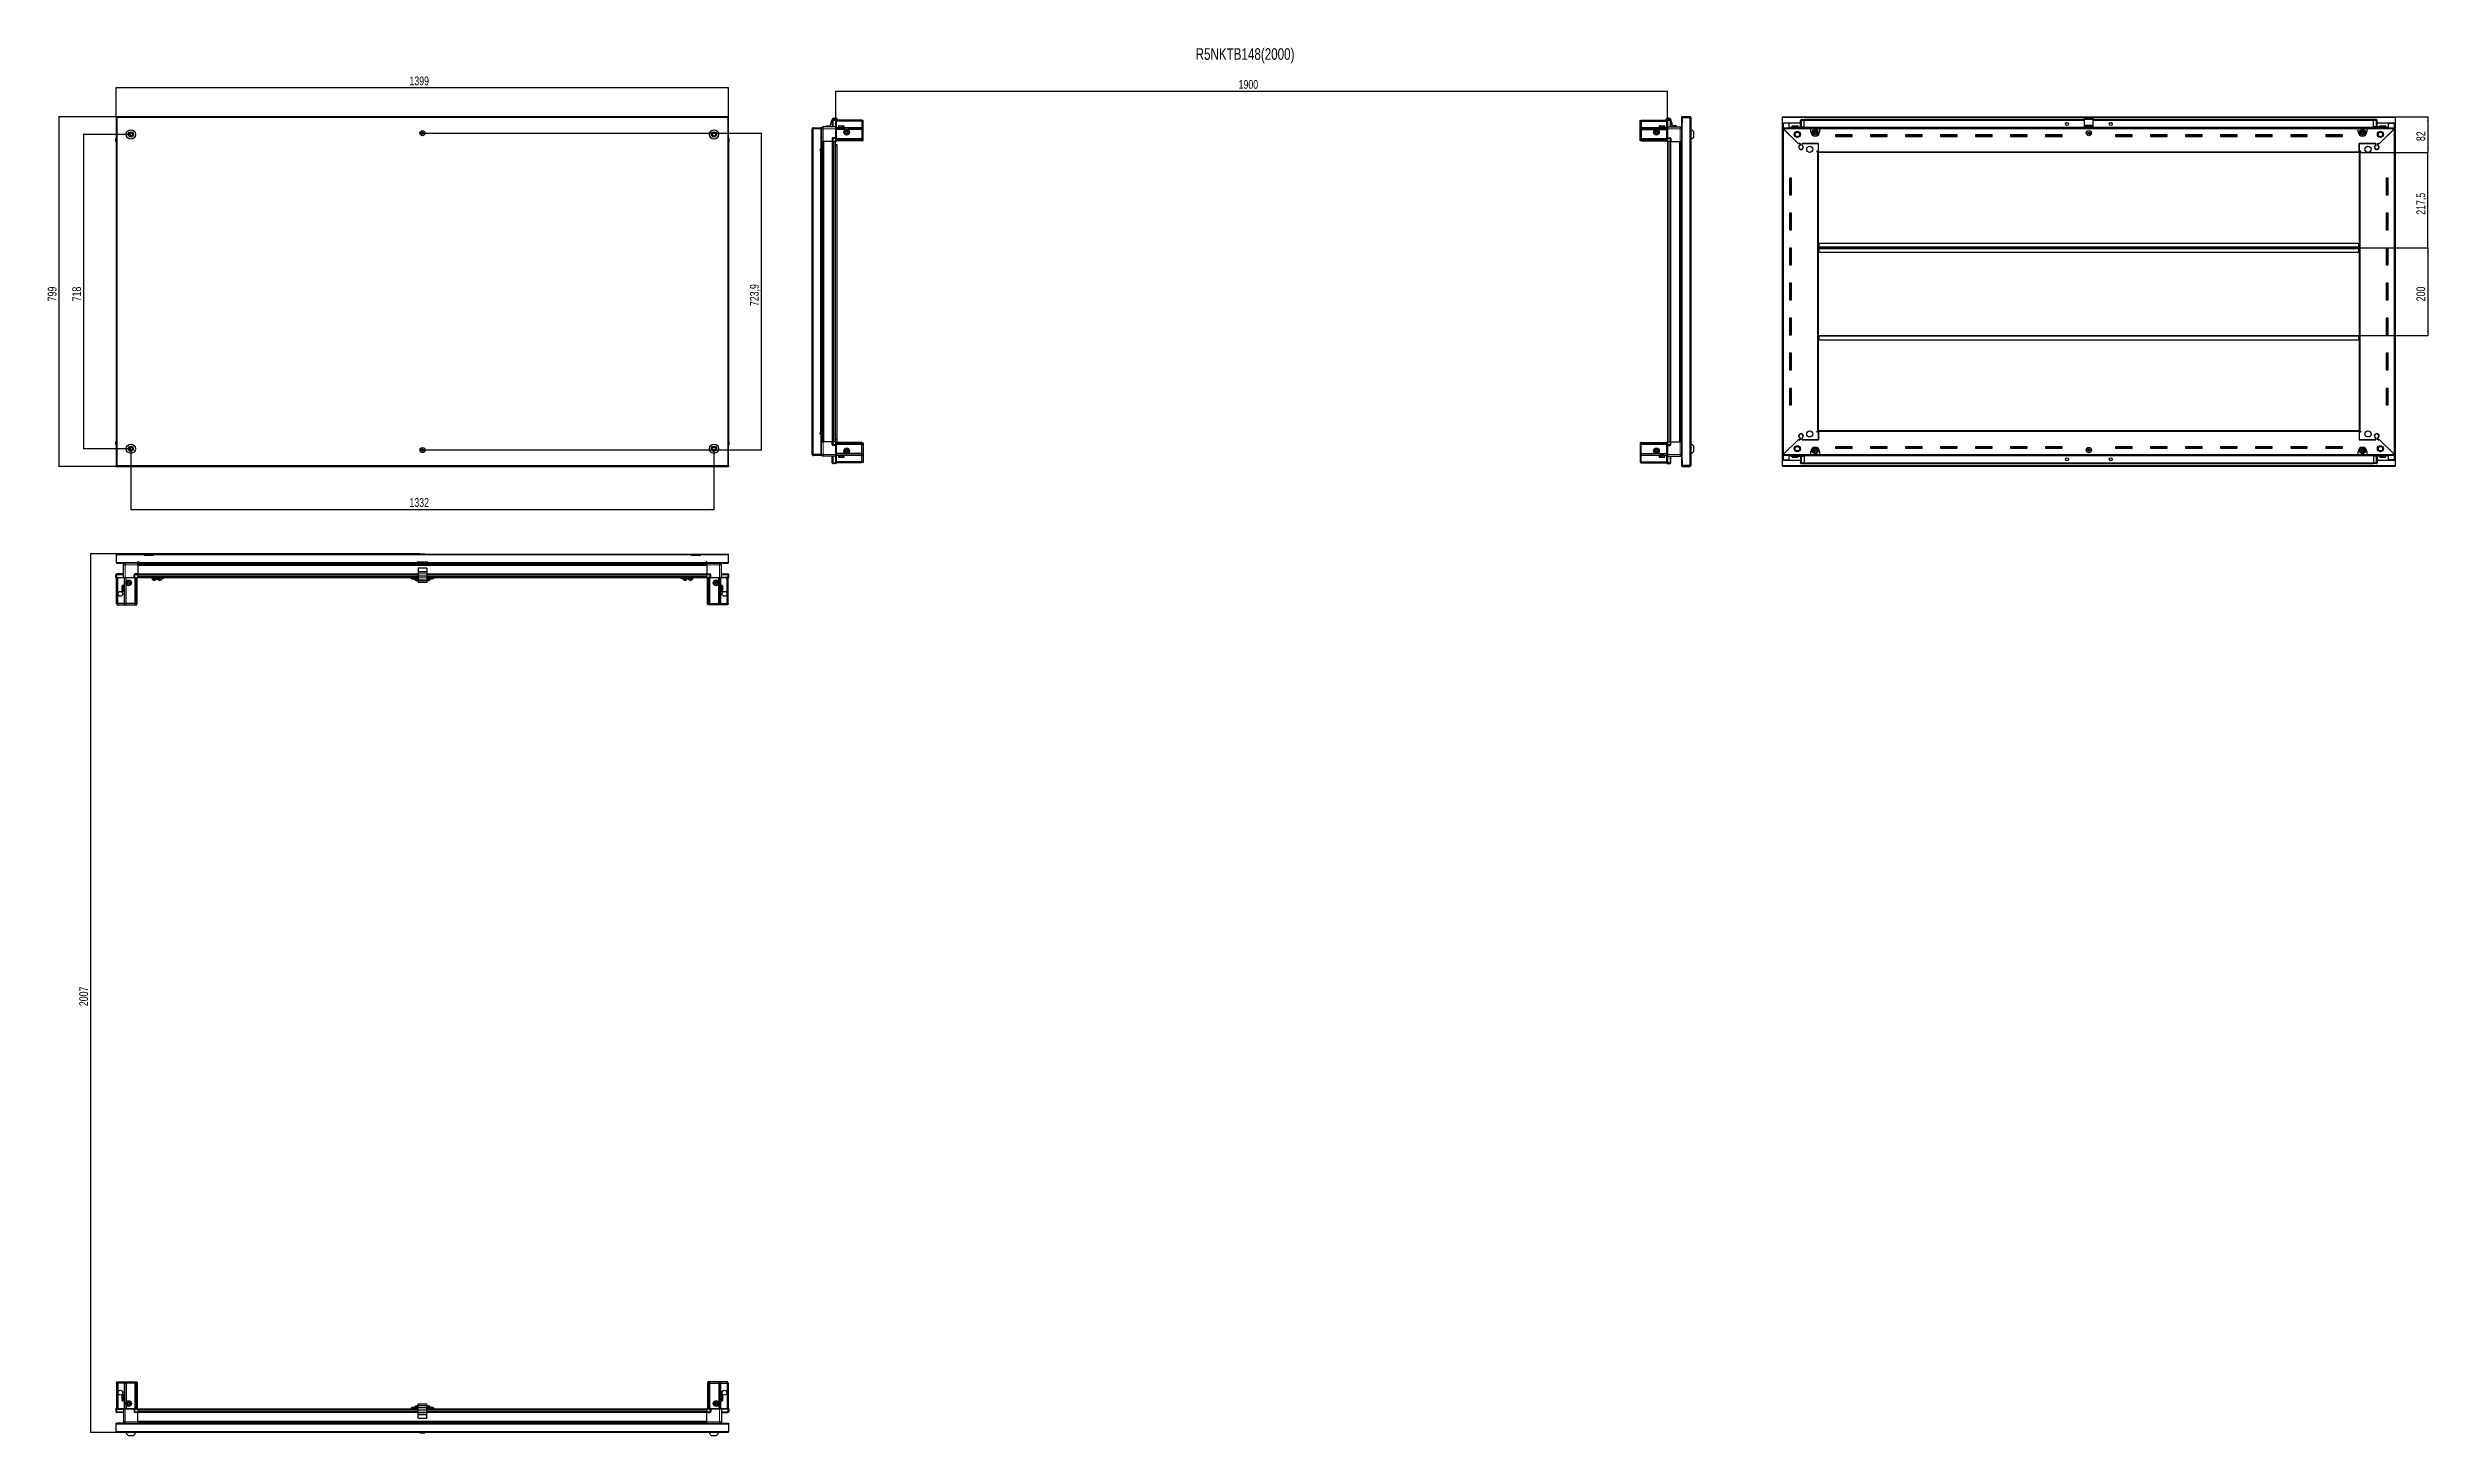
# Model space of a CAD drawing. Header units: millimetres. Extents: x 1256 to 6695, y -1166 to 2004.
import ezdxf

# ---------------------------------------------------------------- set-up
doc = ezdxf.new("R2010")
doc.units = ezdxf.units.MM
doc.layers.add('FORMAT', color=7, linetype='Continuous')
doc.styles.add('SLDTEXTSTYLE0', font='TXT', dxfattribs={"width": 0.75})
doc.dimstyles.new('SLDDIMSTYLE0', dxfattribs={"dimtxt": 20, "dimasz": 10, "dimexe": 0, "dimexo": 0.0625, "dimgap": 5, "dimtad": 2, "dimdec": 1, "dimrnd": 1e-09, "dimzin": 12, "dimdsep": 46, "dimtxsty": 'SLDTEXTSTYLE0', "dimsah": 1, "dimcen": 0.09, "dimadec": 0, "dimazin": 3, "dimtfac": 1, "dimtofl": 0, "dimtmove": 0, "dimatfit": 3, "dimfxl": 0, "dimfrac": 2, "dimtolj": 1, "dimtzin": 12, "dimarcsym": 0})

msp = doc.modelspace()

# ---------------------------------------------------------------- texts
at = {"layer": 'FORMAT', "insert": (3878.78, 2003.03), "char_height": 26.4583, "attachment_point": 1, "style": 'SLDTEXTSTYLE0'}
msp.add_mtext('R5NKTB148(2000)', dxfattribs=at)

# ---------------------------------------------------------------- blocks, each defined once
blk = doc.blocks.new('_D')
at = {"layer": 'FORMAT'}
for p, q in [((1413, 1846.6), (1281.5, 1846.6)), ((1282.5, 1047.6), (1282.5, 1846.6)), ((1413, 1047.6), (1281.5, 1047.6))]:
    blk.add_line(p, q, dxfattribs=at)
for points in [[(1282.5, 1846.6), (1280.9, 1836.6), (1284, 1836.6)], [(1282.5, 1047.6), (1284, 1057.6), (1280.9, 1057.6)]]:
    blk.add_solid(points, dxfattribs=at)
at = {"layer": 'FORMAT', "insert": (1256.7, 1424.9), "char_height": 20, "attachment_point": 1, "rotation": 90, "style": 'SLDTEXTSTYLE0'}
blk.add_mtext('799', dxfattribs=at)
blk = doc.blocks.new('_D_1')
at = {"layer": 'FORMAT'}
for p, q in [((1413, 1846.6), (1413, 1913.6)), ((2812, 1912.6), (1413, 1912.6)), ((2812, 1846.6), (2812, 1913.6))]:
    blk.add_line(p, q, dxfattribs=at)
for points in [[(1413, 1912.6), (1423, 1911.1), (1423, 1914.1)], [(2812, 1912.6), (2802, 1914.1), (2802, 1911.1)]]:
    blk.add_solid(points, dxfattribs=at)
at = {"layer": 'FORMAT', "insert": (2082.9, 1938.4), "char_height": 20, "attachment_point": 1, "style": 'SLDTEXTSTYLE0'}
blk.add_mtext('1399', dxfattribs=at)
blk = doc.blocks.new('_D_2')
at = {"layer": 'FORMAT'}
for p, q in [((1446.5, 1088.1), (1446.5, 948.6)), ((2778.5, 1088.1), (2778.5, 948.6)), ((1446.5, 949.6), (2778.5, 949.6))]:
    blk.add_line(p, q, dxfattribs=at)
for points in [[(1446.5, 949.6), (1456.5, 948.1), (1456.5, 951.1)], [(2778.5, 949.6), (2768.5, 951.1), (2768.5, 948.1)]]:
    blk.add_solid(points, dxfattribs=at)
at = {"layer": 'FORMAT', "insert": (2082.9, 975.4), "char_height": 20, "attachment_point": 1, "style": 'SLDTEXTSTYLE0'}
blk.add_mtext('1332', dxfattribs=at)
blk = doc.blocks.new('_D_3')
at = {"layer": 'FORMAT'}
for p, q in [((2112.5, 1809.1), (2887.5, 1809.1)), ((2886.5, 1809.1), (2886.5, 1085.3)), ((2112.5, 1085.3), (2887.5, 1085.3))]:
    blk.add_line(p, q, dxfattribs=at)
for points in [[(2886.5, 1809.1), (2885, 1799.1), (2888, 1799.1)], [(2886.5, 1085.3), (2888, 1095.3), (2885, 1095.3)]]:
    blk.add_solid(points, dxfattribs=at)
at = {"layer": 'FORMAT', "insert": (2860.7, 1413.9), "char_height": 20, "attachment_point": 1, "rotation": 90, "style": 'SLDTEXTSTYLE0'}
blk.add_mtext('723,9', dxfattribs=at)
blk = doc.blocks.new('_D_4')
at = {"layer": 'FORMAT'}
for p, q in [((1446.5, 1806.1), (1337.5, 1806.1)), ((1338.5, 1806.1), (1338.5, 1088.1)), ((1446.5, 1088.1), (1337.5, 1088.1))]:
    blk.add_line(p, q, dxfattribs=at)
for points in [[(1338.5, 1806.1), (1336.9, 1796.1), (1340, 1796.1)], [(1338.5, 1088.1), (1340, 1098.1), (1336.9, 1098.1)]]:
    blk.add_solid(points, dxfattribs=at)
at = {"layer": 'FORMAT', "insert": (1312.7, 1424.9), "char_height": 20, "attachment_point": 1, "rotation": 90, "style": 'SLDTEXTSTYLE0'}
blk.add_mtext('718', dxfattribs=at)
blk = doc.blocks.new('_D_5')
at = {"layer": 'FORMAT'}
for p, q in [((3056.5, 1790.1), (3056.5, 1905.6)), ((3056.5, 1904.6), (4956.5, 1904.6)), ((4956.5, 1790.1), (4956.5, 1905.6))]:
    blk.add_line(p, q, dxfattribs=at)
for points in [[(3056.5, 1904.6), (3066.5, 1903.1), (3066.5, 1906.1)], [(4956.5, 1904.6), (4946.5, 1906.1), (4946.5, 1903.1)]]:
    blk.add_solid(points, dxfattribs=at)
at = {"layer": 'FORMAT', "insert": (3976.9, 1930.4), "char_height": 20, "attachment_point": 1, "style": 'SLDTEXTSTYLE0'}
blk.add_mtext('1900', dxfattribs=at)
blk = doc.blocks.new('_D_6')
at = {"layer": 'FORMAT'}
for p, q in [((6618.6, 1846.6), (6694.1, 1846.6)), ((6693.1, 1846.6), (6693.1, 1764.6)), ((6536.6, 1764.6), (6694.1, 1764.6))]:
    blk.add_line(p, q, dxfattribs=at)
for points in [[(6693.1, 1846.6), (6691.5, 1836.6), (6694.6, 1836.6)], [(6693.1, 1764.6), (6694.6, 1774.6), (6691.5, 1774.6)]]:
    blk.add_solid(points, dxfattribs=at)
at = {"layer": 'FORMAT', "insert": (6667.3, 1790.8), "char_height": 20, "attachment_point": 1, "rotation": 90, "style": 'SLDTEXTSTYLE0'}
blk.add_mtext('82', dxfattribs=at)
blk = doc.blocks.new('_D_7')
at = {"layer": 'FORMAT'}
for p, q in [((6536.6, 1764.6), (6694.1, 1764.6)), ((6693.1, 1547.1), (6693.1, 1764.6)), ((6535.6, 1547.1), (6694.1, 1547.1))]:
    blk.add_line(p, q, dxfattribs=at)
for points in [[(6693.1, 1764.6), (6691.5, 1754.6), (6694.6, 1754.6)], [(6693.1, 1547.1), (6694.6, 1557.1), (6691.5, 1557.1)]]:
    blk.add_solid(points, dxfattribs=at)
at = {"layer": 'FORMAT', "insert": (6667.3, 1622.6), "char_height": 20, "attachment_point": 1, "rotation": 90, "style": 'SLDTEXTSTYLE0'}
blk.add_mtext('217,5', dxfattribs=at)
blk = doc.blocks.new('_D_8')
at = {"layer": 'FORMAT'}
for p, q in [((6535.6, 1547.1), (6694.1, 1547.1)), ((6693.1, 1547.1), (6693.1, 1347.1)), ((6535.6, 1347.1), (6694.1, 1347.1))]:
    blk.add_line(p, q, dxfattribs=at)
for points in [[(6693.1, 1547.1), (6691.5, 1537.1), (6694.6, 1537.1)], [(6693.1, 1347.1), (6694.6, 1357.1), (6691.5, 1357.1)]]:
    blk.add_solid(points, dxfattribs=at)
at = {"layer": 'FORMAT', "insert": (6667.3, 1424.9), "char_height": 20, "attachment_point": 1, "rotation": 90, "style": 'SLDTEXTSTYLE0'}
blk.add_mtext('200', dxfattribs=at)
blk = doc.blocks.new('_D_9')
at = {"layer": 'FORMAT'}
for p, q in [((2106.7, 847.9), (1353.5, 847.9)), ((1354.5, 847.9), (1354.5, -1159.1)), ((1415.1, -1159.1), (1353.5, -1159.1))]:
    blk.add_line(p, q, dxfattribs=at)
for points in [[(1354.5, 847.9), (1352.9, 837.9), (1356, 837.9)], [(1354.5, -1159.1), (1356, -1149.1), (1352.9, -1149.1)]]:
    blk.add_solid(points, dxfattribs=at)
at = {"layer": 'FORMAT', "insert": (1328.7, -185.1), "char_height": 20, "attachment_point": 1, "rotation": 90, "style": 'SLDTEXTSTYLE0'}
blk.add_mtext('2007', dxfattribs=at)

# ---------------------------------------------------------------- dimensions: what is measured, and where the dimension line sits
at = {"layer": 'FORMAT'}
for base, p1, p2, picture, middle in [((1412.99, 1912.6), (2811.99, 1846.6), (1412.99, 1846.6), '_D_1', (2112.49, 1912.6)), ((2778.49, 949.6), (1446.49, 1088.1), (2778.49, 1088.1), '_D_2', (2112.49, 949.6))]:
    dim = msp.add_linear_dim(base=base, p1=p1, p2=p2, dimstyle='SLDDIMSTYLE0', dxfattribs=at)
    dim.commit()
    dim.dimension.update_dxf_attribs({"geometry": picture, "text_midpoint": middle, "dimtype": 160})
for base, p1, p2, angle, picture, middle in [((4956.46, 1904.6), (3056.46, 1790.1), (4956.46, 1790.1), 0, '_D_5', (4006.46, 1904.6)), ((1282.49, 1846.6), (1412.99, 1047.6), (1412.99, 1846.6), 90, '_D', (1282.49, 1447.1)), ((1338.49, 1088.1), (1446.49, 1806.1), (1446.49, 1088.1), 90, '_D_4', (1338.49, 1447.1)), ((2886.48881076, 1085.25434732), (2112.48845386, 1809.10434732), (2112.48845386, 1085.25434732), 90, '_D_3', (2886.48881076, 1447.17934732)), ((6693.07, 1764.6), (6618.57, 1846.6), (6536.57, 1764.6), 90, '_D_6', (6693.07, 1805.6)), ((6693.07, 1764.6), (6535.57, 1547.1), (6536.57, 1764.6), 90, '_D_7', (6693.07, 1655.85)), ((6693.07, 1347.1), (6535.57, 1547.1), (6535.57, 1347.1), 90, '_D_8', (6693.07, 1447.1)), ((1354.49, -1159.07), (2106.7, 847.93), (1415.09, -1159.07), 90, '_D_9', (1354.49, -155.57))]:
    dim = msp.add_linear_dim(base=base, p1=p1, p2=p2, angle=angle, dimstyle='SLDDIMSTYLE0', dxfattribs=at)
    dim.commit()
    dim.dimension.update_dxf_attribs({"geometry": picture, "text_midpoint": middle, "dimtype": 160})

# ---------------------------------------------------------------- linework, layer by layer
at = {"color": 7, "linetype": 'Continuous', "lineweight": 25}
for p, q in [((1412.49, 1796.6), (1412.49, 1790.1)), ((1412.49, 1790.1), (1412.49, 1796.6)), ((1415.09, 1846.6), (1412.99, 1846.6)), ((1412.99, 1845.1), (1412.99, 1846.6)), ((1412.99, 1845.1), (1415.09, 1845.1)), ((1412.99, 1845.1), (1412.99, 1844.5)), ((1412.99, 1844.5), (1412.99, 1049.7)), ((1412.99, 1844.5), (1415.09, 1844.5)), ((1415.09, 1846.6), (1415.09, 1844.5)), ((2809.89, 1846.6), (1415.09, 1846.6)), ((2809.89, 1844.5), (2809.89, 1846.6)), ((2811.99, 1846.6), (2809.89, 1846.6)), ((2809.89, 1845.1), (2811.99, 1845.1)), ((2809.89, 1844.5), (2811.99, 1844.5)), ((2811.99, 1845.1), (2811.99, 1846.6)), ((2811.99, 1844.5), (2811.99, 1845.1)), ((2811.99, 1049.7), (2811.99, 1844.5)), ((2811.99, 1797.93), (2811.99, 1797.93)), ((2812.49, 1796.6), (2812.49, 1790.1)), ((2812.49, 1790.1), (2812.49, 1796.6)), ((3003.11, 1814.74), (3002.81, 1814.74)), ((3002.81, 1803.17), (3002.81, 1814.74)), ((3002.81, 1803.17), (3003.11, 1803.17)), ((3004.61, 1819.25), (3003.11, 1819.25)), ((3003.11, 1818.75), (3003.11, 1819.25)), ((3003.11, 1075.45), (3003.11, 1818.75)), ((3005.21, 1819.85), (3005.21, 1821.35)), ((3005.21, 1821.35), (3006.11, 1821.35)), ((3005.21, 1819.85), (3006.11, 1819.85)), ((3005.21, 1819.35), (3022.61, 1819.35)), ((3006.11, 1821.35), (3022.61, 1821.35)), ((3006.11, 1819.85), (3006.11, 1821.35)), ((3006.11, 1819.85), (3022.61, 1819.85)), ((3022.61, 1819.85), (3022.61, 1821.35)), ((3024.11, 1819.35), (3022.61, 1819.35)), ((3022.61, 1819.35), (3022.61, 1771.85)), ((3024.11, 1819.1), (3024.11, 1790.1)), ((3056.61, 1823.1), (3027.61, 1823.1)), ((3035.66, 1823.1), (3035.66, 1826.1)), ((3035.66, 1826.1), (3043.39, 1826.1)), ((3044.83, 1827.19), (3048.6, 1840.34)), ((3048.61, 1838.1), (3048.61, 1823.1)), ((3048.61, 1796.6), (3048.61, 1790.1)), ((3056.61, 1840.1), (3050.61, 1840.1)), ((3056.61, 1798.6), (3050.61, 1798.6)), ((3052.93, 1843.6), (3056.15, 1843.6)), ((3056.61, 1840.1), (3056.95, 1840.1)), ((3056.61, 1840.1), (3056.61, 1838.1)), ((3056.61, 1823.3), (3056.61, 1838.1)), ((3056.61, 1823.3), (3056.61, 1838.1)), ((3056.61, 1823.1), (3056.61, 1823.3)), ((3056.61, 1823.1), (3057.81, 1823.1)), ((3056.61, 1819.1), (3056.61, 1823.1)), ((3056.61, 1798.8), (3056.61, 1819.1)), ((3056.61, 1798.6), (3056.61, 1798.8)), ((3056.61, 1798.6), (3056.61, 1796.6)), ((3056.61, 1798.6), (3057.81, 1798.6)), ((3056.61, 1790.1), (3056.61, 1796.6)), ((3056.61, 1790.1), (3056.61, 1796.6)), ((3057.81, 1839.6), (3056.95, 1840.1)), ((3056.95, 1790.1), (3056.95, 1796.6)), ((3057.81, 1838.1), (3057.81, 1839.6)), ((3116.11, 1838.6), (3057.81, 1838.6)), ((3057.81, 1838.1), (3057.81, 1823.3)), ((3116.11, 1836.1), (3057.81, 1836.1)), ((3057.81, 1823.3), (3057.81, 1823.1)), ((3057.81, 1823.1), (3057.81, 1819.1)), ((3116.11, 1820.6), (3057.81, 1820.6)), ((3057.81, 1819.1), (3057.81, 1798.8)), ((3079.11, 1817.1), (3057.81, 1817.1)), ((3057.81, 1798.8), (3057.81, 1798.6)), ((3057.81, 1797.93), (3057.81, 1798.6)), ((3057.81, 1797.93), (3057.81, 1790.1)), ((3116.11, 1795.6), (3057.81, 1795.6)), ((3060.48, 1840.34), (3060.98, 1838.6)), ((3062.61, 1825), (3062.61, 1822.6)), ((3062.61, 1822.6), (3062.61, 1822.1)), ((3062.61, 1822.1), (3062.75, 1822.1)), ((3062.94, 1822.6), (3062.75, 1822.6)), ((3062.75, 1822.6), (3062.75, 1822.1)), ((3062.75, 1822.1), (3062.94, 1822.1)), ((3062.94, 1822.6), (3062.94, 1822.1)), ((3062.94, 1822.1), (3063.46, 1822.1)), ((3063.41, 1825.8), (3070.58, 1825.8)), ((3063.86, 1822.6), (3063.46, 1822.6)), ((3063.46, 1822.6), (3063.46, 1822.1)), ((3063.46, 1822.1), (3063.86, 1822.1)), ((3063.86, 1822.6), (3063.86, 1822.1)), ((3063.86, 1822.1), (3064.73, 1822.1)), ((3064.71, 1822.1), (3064.71, 1822)), ((3064.71, 1822), (3073.51, 1822)), ((3065.31, 1822.6), (3064.73, 1822.6)), ((3064.73, 1822.6), (3064.73, 1822.1)), ((3064.73, 1822.1), (3065.31, 1822.1)), ((3065.11, 1821.6), (3065.8, 1821.12)), ((3065.11, 1821.6), (3070.14, 1821.6)), ((3065.8, 1821.12), (3065.11, 1820.64)), ((3065.11, 1820.64), (3065.11, 1820.6)), ((3065.11, 1820.64), (3070.14, 1820.64)), ((3065.31, 1822.6), (3065.31, 1822.1)), ((3065.31, 1822.1), (3066.43, 1822.1)), ((3065.8, 1821.12), (3069.96, 1821.12)), ((3067.12, 1822.6), (3066.43, 1822.6)), ((3066.43, 1822.6), (3066.43, 1822.1)), ((3066.43, 1822.1), (3067.12, 1822.1)), ((3067.12, 1822.6), (3067.12, 1822.1)), ((3067.12, 1822.1), (3068.39, 1822.1)), ((3069.13, 1822.6), (3068.39, 1822.6)), ((3068.39, 1822.6), (3068.39, 1822.1)), ((3068.39, 1822.1), (3068.63, 1822.1)), ((3068.63, 1822.6), (3068.63, 1822.1)), ((3069.12, 1822.6), (3069.12, 1822.1)), ((3069.12, 1822.1), (3069.13, 1822.1)), ((3069.13, 1822.6), (3069.13, 1822.1)), ((3069.13, 1822.1), (3070.43, 1822.1)), ((3069.96, 1821.12), (3072.42, 1821.12)), ((3070.14, 1821.6), (3073.11, 1821.6)), ((3070.14, 1820.64), (3073.11, 1820.64)), ((3071.14, 1822.6), (3070.43, 1822.6)), ((3070.43, 1822.6), (3070.43, 1822.1)), ((3070.48, 1822.6), (3070.48, 1822.1)), ((3070.48, 1822.1), (3071.14, 1822.1)), ((3070.58, 1825.8), (3074.81, 1825.8)), ((3071.14, 1822.6), (3071.14, 1822.1)), ((3071.14, 1822.1), (3072.33, 1822.1)), ((3072.95, 1822.6), (3072.33, 1822.6)), ((3072.33, 1822.6), (3072.33, 1822.1)), ((3072.33, 1822.1), (3072.95, 1822.1)), ((3072.42, 1821.12), (3073.11, 1821.6)), ((3073.11, 1820.64), (3072.42, 1821.12)), ((3072.95, 1822.6), (3072.95, 1822.1)), ((3072.95, 1822.1), (3073.92, 1822.1)), ((3073.11, 1820.6), (3073.11, 1820.64)), ((3073.51, 1822), (3073.51, 1822.1)), ((3074.38, 1822.6), (3073.92, 1822.6)), ((3073.92, 1822.6), (3073.92, 1822.1)), ((3073.92, 1822.1), (3074.38, 1822.1)), ((3074.38, 1822.6), (3074.38, 1822.1)), ((3074.38, 1822.1), (3075.03, 1822.1)), ((3075.3, 1822.6), (3075.03, 1822.6)), ((3075.03, 1822.6), (3075.03, 1822.1)), ((3075.03, 1822.1), (3075.3, 1822.1)), ((3075.3, 1822.6), (3075.3, 1822.1)), ((3075.3, 1822.1), (3075.57, 1822.1)), ((3075.61, 1822.6), (3075.57, 1822.6)), ((3075.57, 1822.6), (3075.57, 1822.1)), ((3075.57, 1822.1), (3075.61, 1822.1)), ((3075.61, 1822.6), (3075.61, 1825)), ((3075.61, 1822.6), (3075.61, 1822.1)), ((3116.11, 1817.1), (3084.11, 1817.1)), ((3116.11, 1838.6), (3116.11, 1836.1)), ((3119.11, 1837.8), (3116.11, 1838.6)), ((3116.11, 1836.1), (3116.11, 1821.6)), ((3119.11, 1835.95), (3116.11, 1836.1)), ((3116.11, 1821.6), (3116.11, 1820.6)), ((3116.11, 1820.6), (3116.11, 1817.1)), ((3119.11, 1819.8), (3116.11, 1820.6)), ((3116.11, 1817.1), (3116.11, 1796.6)), ((3116.11, 1817.1), (3119.11, 1816.77)), ((3116.11, 1796.6), (3116.11, 1795.6)), ((3116.11, 1795.6), (3116.11, 1794.6)), ((3116.11, 1795.6), (3119.11, 1794.8)), ((3119.11, 1835.95), (3119.11, 1837.8)), ((3119.11, 1821.6), (3119.11, 1835.95)), ((3119.11, 1819.8), (3119.11, 1821.6)), ((3119.11, 1816.77), (3119.11, 1819.8)), ((3119.11, 1796.6), (3119.11, 1816.77)), ((3119.11, 1794.8), (3119.11, 1796.6)), ((3119.11, 1794.06), (3119.11, 1794.8)), ((4893.81, 1837.8), (4896.81, 1838.6)), ((4893.81, 1835.95), (4893.81, 1837.8)), ((4893.81, 1835.95), (4896.81, 1836.1)), ((4893.81, 1821.6), (4893.81, 1835.95)), ((4893.81, 1819.8), (4893.81, 1821.6)), ((4893.81, 1819.8), (4896.81, 1820.6)), ((4893.81, 1816.77), (4893.81, 1819.8)), ((4896.81, 1817.1), (4893.81, 1816.77)), ((4893.81, 1796.6), (4893.81, 1816.77)), ((4893.81, 1794.8), (4893.81, 1796.6)), ((4896.81, 1795.6), (4893.81, 1794.8)), ((4893.81, 1794.06), (4893.81, 1794.8)), ((4896.81, 1838.6), (4896.81, 1836.1)), ((4896.81, 1838.6), (4955.11, 1838.6)), ((4896.81, 1836.1), (4896.81, 1821.6)), ((4896.81, 1836.1), (4955.11, 1836.1)), ((4896.81, 1821.6), (4896.81, 1820.6)), ((4896.81, 1820.6), (4896.81, 1817.1)), ((4896.81, 1820.6), (4955.11, 1820.6)), ((4896.81, 1817.1), (4896.81, 1796.6)), ((4896.81, 1817.1), (4928.81, 1817.1)), ((4896.81, 1796.6), (4896.81, 1795.6)), ((4896.81, 1795.6), (4896.81, 1794.6)), ((4896.81, 1795.6), (4955.11, 1795.6)), ((4933.81, 1817.1), (4955.11, 1817.1)), ((4937.31, 1825), (4937.31, 1822.1)), ((4937.31, 1822.1), (4937.35, 1822.1)), ((4937.47, 1822.6), (4937.35, 1822.6)), ((4937.35, 1822.6), (4937.35, 1822.1)), ((4937.35, 1822.1), (4937.47, 1822.1)), ((4937.47, 1822.6), (4937.47, 1822.1)), ((4937.47, 1822.1), (4937.88, 1822.1)), ((4938.22, 1822.6), (4937.88, 1822.6)), ((4937.88, 1822.6), (4937.88, 1822.1)), ((4937.88, 1822.1), (4938.22, 1822.1)), ((4938.11, 1825.8), (4949.51, 1825.8)), ((4938.22, 1822.6), (4938.22, 1822.1)), ((4938.22, 1822.1), (4938.99, 1822.1)), ((4939.52, 1822.6), (4938.99, 1822.6)), ((4938.99, 1822.6), (4938.99, 1822.1)), ((4938.99, 1822.1), (4939.52, 1822.1)), ((4939.41, 1822.1), (4939.41, 1822)), ((4939.41, 1822), (4948.21, 1822)), ((4939.52, 1822.6), (4939.52, 1822.1)), ((4939.52, 1822.1), (4940.57, 1822.1)), ((4939.81, 1821.6), (4940.5, 1821.12)), ((4939.81, 1821.6), (4947.81, 1821.6)), ((4940.5, 1821.12), (4939.81, 1820.64)), ((4939.81, 1820.64), (4939.81, 1820.6)), ((4939.81, 1820.64), (4947.81, 1820.64)), ((4940.5, 1821.12), (4947.12, 1821.12)), ((4941.23, 1822.6), (4940.57, 1822.6)), ((4940.57, 1822.6), (4940.57, 1822.1)), ((4940.57, 1822.1), (4941.23, 1822.1)), ((4941.23, 1822.6), (4941.23, 1822.1)), ((4941.23, 1822.1), (4942.47, 1822.1)), ((4943.2, 1822.6), (4942.47, 1822.6)), ((4942.47, 1822.6), (4942.47, 1822.1)), ((4942.47, 1822.1), (4942.91, 1822.1)), ((4942.91, 1822.6), (4942.91, 1822.1)), ((4943.2, 1822.6), (4943.2, 1822.1)), ((4943.2, 1822.1), (4944.5, 1822.1)), ((4945.23, 1822.6), (4944.5, 1822.6)), ((4944.5, 1822.6), (4944.5, 1822.1)), ((4944.77, 1822.6), (4944.77, 1822.1)), ((4944.77, 1822.1), (4945.23, 1822.1)), ((4945.23, 1822.6), (4945.23, 1822.1)), ((4945.23, 1822.1), (4946.47, 1822.1)), ((4947.12, 1822.6), (4946.47, 1822.6)), ((4946.47, 1822.6), (4946.47, 1822.1)), ((4946.47, 1822.1), (4947.12, 1822.1)), ((4947.12, 1822.6), (4947.12, 1822.1)), ((4947.12, 1822.1), (4948.17, 1822.1)), ((4947.12, 1821.12), (4947.81, 1821.6)), ((4947.81, 1820.64), (4947.12, 1821.12)), ((4947.81, 1820.6), (4947.81, 1820.64)), ((4948.69, 1822.6), (4948.17, 1822.6)), ((4948.17, 1822.6), (4948.17, 1822.1)), ((4948.17, 1822.1), (4948.69, 1822.1)), ((4948.21, 1822), (4948.21, 1822.1)), ((4948.69, 1822.6), (4948.69, 1822.1)), ((4948.69, 1822.1), (4949.45, 1822.1)), ((4949.78, 1822.6), (4949.45, 1822.6)), ((4949.45, 1822.6), (4949.45, 1822.1)), ((4949.45, 1822.1), (4949.78, 1822.1)), ((4949.78, 1822.6), (4949.78, 1822.1)), ((4949.78, 1822.1), (4950.17, 1822.1)), ((4950.28, 1822.6), (4950.17, 1822.6)), ((4950.17, 1822.6), (4950.17, 1822.1)), ((4950.17, 1822.1), (4950.28, 1822.1)), ((4950.28, 1822.6), (4950.28, 1822.1)), ((4950.28, 1822.1), (4950.31, 1822.1)), ((4950.31, 1822.1), (4950.31, 1825)), ((4952.44, 1840.34), (4951.95, 1838.6)), ((4955.98, 1840.1), (4955.11, 1839.6)), ((4955.11, 1839.6), (4955.11, 1838.1)), ((4955.11, 1823.3), (4955.11, 1838.1)), ((4955.11, 1823.1), (4955.11, 1823.3)), ((4956.31, 1823.1), (4955.11, 1823.1)), ((4955.11, 1819.1), (4955.11, 1823.1)), ((4955.11, 1798.8), (4955.11, 1819.1)), ((4955.11, 1798.6), (4955.11, 1798.8)), ((4956.31, 1798.6), (4955.11, 1798.6)), ((4955.11, 1798.6), (4955.11, 1797.93)), ((4955.11, 1790.1), (4955.11, 1797.93)), ((4956.31, 1840.1), (4955.98, 1840.1)), ((4955.98, 1796.6), (4955.98, 1790.1)), ((4956.31, 1838.1), (4956.31, 1840.1)), ((4956.31, 1840.1), (4962.31, 1840.1)), ((4956.31, 1838.1), (4956.31, 1823.3)), ((4956.31, 1823.3), (4956.31, 1823.1)), ((4956.31, 1823.1), (4956.31, 1819.1)), ((4956.31, 1823.1), (4985.31, 1823.1)), ((4956.31, 1819.1), (4956.31, 1798.8)), ((4956.31, 1798.8), (4956.31, 1798.6)), ((4956.31, 1796.6), (4956.31, 1798.6)), ((4956.31, 1796.6), (4956.31, 1798.6)), ((4956.31, 1798.6), (4962.31, 1798.6)), ((4956.31, 1796.6), (4956.31, 1790.1)), ((4960, 1843.6), (4956.77, 1843.6)), ((4964.31, 1838.1), (4964.31, 1823.1)), ((4964.31, 1796.6), (4964.31, 1790.1)), ((4968.09, 1827.19), (4964.32, 1840.34)), ((4977.26, 1826.1), (4969.53, 1826.1)), ((4977.26, 1823.1), (4977.26, 1826.1)), ((4988.21, 1831.6), (4988.21, 1062.6)), ((4988.21, 1831.6), (4990.31, 1831.6)), ((4988.31, 1844.5), (4988.31, 1832.1)), ((4988.31, 1832.1), (4989.81, 1832.1)), ((4989.81, 1844.5), (4989.81, 1832.1)), ((4990.31, 1844.5), (5007.71, 1844.5)), ((4990.31, 1831.6), (4990.31, 1844.5)), ((5007.71, 1846.6), (4990.41, 1846.6)), ((5007.71, 1845.1), (4990.41, 1845.1)), ((5007.71, 1845.1), (5007.71, 1846.6)), ((5007.71, 1844.5), (5009.81, 1844.5)), ((5009.81, 1844.5), (5009.81, 1049.7)), ((5016.41, 1800.1), (5016.41, 1812.1)), ((5219.07, 1796.6), (5219.07, 1790.1)), ((5219.07, 1790.1), (5219.07, 1796.6)), ((5219.57, 1844.5), (5219.57, 1846.6)), ((5219.57, 1846.6), (6618.57, 1846.6)), ((5219.57, 1832.1), (5219.57, 1844.5)), ((5260.57, 1832.1), (5219.57, 1832.1)), ((5219.57, 1831.6), (5219.57, 1832.1)), ((5219.57, 1821.35), (5219.57, 1831.6)), ((5219.57, 1831.6), (5221.67, 1831.6)), ((5219.57, 1819.85), (5219.57, 1821.35)), ((5219.57, 1821.35), (5220.57, 1821.35)), ((5219.57, 1819.35), (5219.57, 1819.85)), ((5219.57, 1819.85), (5220.57, 1819.85)), ((5219.57, 1074.85), (5219.57, 1819.35)), ((5221.07, 1819.35), (5219.57, 1819.35)), ((5220.57, 1821.35), (5284.07, 1821.35)), ((5220.57, 1819.85), (5220.57, 1821.35)), ((5221.07, 1831.6), (5221.07, 1832.1)), ((5221.17, 1819.25), (5255.07, 1785.35)), ((5234.57, 1831.6), (5221.67, 1831.6)), ((5255.77, 1784.65), (5221.67, 1818.75)), ((5234.57, 1821.35), (5234.57, 1831.6)), ((5240.07, 1823.1), (5269.07, 1823.1)), ((5241.57, 1825), (5241.57, 1823.1)), ((5242.37, 1825.8), (5253.77, 1825.8)), ((5254.57, 1823.1), (5254.57, 1825)), ((5260.57, 1823.1), (5260.57, 1838.1)), ((5261.25, 1839.6), (5261.25, 1839.6)), ((5262.57, 1840.1), (5269.07, 1840.1)), ((5262.57, 1840.1), (5269.07, 1840.1)), ((5269, 1821.35), (5269.07, 1823.07)), ((5269.07, 1840.1), (5269.07, 1840.1)), ((5269.07, 1840.1), (5269.07, 1840.1)), ((5269.07, 1840.1), (5269.07, 1838.1)), ((5909.07, 1839.95), (5269.07, 1839.95)), ((5269.07, 1823.1), (5269.07, 1838.1)), ((5269.07, 1823.1), (5269.07, 1822.6)), ((5269.07, 1821.95), (6569.07, 1821.95)), ((5284.07, 1819.25), (5284.07, 1821.35)), ((5284.07, 1821.35), (5304.07, 1821.35)), ((5284.07, 1819.85), (5304.07, 1819.85)), ((5284.07, 1812.35), (5284.07, 1819.25)), ((5304.07, 1821.35), (5304.07, 1819.25)), ((5304.07, 1821.35), (6534.07, 1821.35)), ((5304.07, 1819.25), (5304.07, 1812.35)), ((5378.07, 1805.1), (5340.07, 1805.1)), ((5340.07, 1805.1), (5340.07, 1801.6)), ((5378.07, 1802.35), (5340.07, 1802.35)), ((5340.07, 1801.6), (5378.07, 1801.6)), ((5378.07, 1801.6), (5378.07, 1805.1)), ((5458.07, 1805.1), (5420.07, 1805.1)), ((5420.07, 1805.1), (5420.07, 1801.6)), ((5458.07, 1802.35), (5420.07, 1802.35)), ((5420.07, 1801.6), (5458.07, 1801.6)), ((5458.07, 1801.6), (5458.07, 1805.1)), ((5538.07, 1805.1), (5500.07, 1805.1)), ((5500.07, 1805.1), (5500.07, 1801.6)), ((5538.07, 1802.35), (5500.07, 1802.35)), ((5500.07, 1801.6), (5538.07, 1801.6)), ((5538.07, 1801.6), (5538.07, 1805.1)), ((5618.07, 1805.1), (5580.07, 1805.1)), ((5580.07, 1805.1), (5580.07, 1801.6)), ((5618.07, 1802.35), (5580.07, 1802.35)), ((5580.07, 1801.6), (5618.07, 1801.6)), ((5618.07, 1801.6), (5618.07, 1805.1)), ((5698.07, 1805.1), (5660.07, 1805.1)), ((5660.07, 1805.1), (5660.07, 1801.6)), ((5698.07, 1802.35), (5660.07, 1802.35)), ((5660.07, 1801.6), (5698.07, 1801.6)), ((5698.07, 1801.6), (5698.07, 1805.1)), ((5778.07, 1805.1), (5740.07, 1805.1)), ((5740.07, 1805.1), (5740.07, 1801.6)), ((5778.07, 1802.35), (5740.07, 1802.35)), ((5740.07, 1801.6), (5778.07, 1801.6)), ((5778.07, 1801.6), (5778.07, 1805.1)), ((5858.07, 1805.1), (5820.07, 1805.1)), ((5820.07, 1805.1), (5820.07, 1801.6)), ((5858.07, 1802.35), (5820.07, 1802.35)), ((5820.07, 1801.6), (5858.07, 1801.6)), ((5858.07, 1801.6), (5858.07, 1805.1)), ((5871.95, 1832.1), (5866.2, 1832.1)), ((5909.07, 1843.6), (5929.07, 1843.6)), ((5909.07, 1840.34), (5909.07, 1843.6)), ((5909.07, 1827.19), (5909.07, 1840.34)), ((5909.07, 1826.1), (5909.07, 1827.19)), ((5909.07, 1826.1), (5929.07, 1826.1)), ((5909.07, 1822.6), (5909.07, 1826.1)), ((5909.07, 1822.6), (5929.07, 1822.6)), ((5913.07, 1822.6), (5913.07, 1821.95)), ((5915.57, 1821.95), (5915.57, 1822.6)), ((5922.57, 1821.95), (5922.57, 1822.6)), ((5925.07, 1821.95), (5925.07, 1822.6)), ((5929.07, 1840.34), (5929.07, 1843.6)), ((5929.07, 1827.19), (5929.07, 1840.34)), ((6569.07, 1839.95), (5929.07, 1839.95)), ((5929.07, 1826.1), (5929.07, 1827.19)), ((5929.07, 1822.6), (5929.07, 1826.1)), ((5971.95, 1832.1), (5966.2, 1832.1)), ((6018.07, 1805.1), (5980.07, 1805.1)), ((5980.07, 1805.1), (5980.07, 1801.6)), ((6018.07, 1802.35), (5980.07, 1802.35)), ((5980.07, 1801.6), (6018.07, 1801.6)), ((6018.07, 1801.6), (6018.07, 1805.1)), ((6098.07, 1805.1), (6060.07, 1805.1)), ((6060.07, 1805.1), (6060.07, 1801.6)), ((6098.07, 1802.35), (6060.07, 1802.35)), ((6060.07, 1801.6), (6098.07, 1801.6)), ((6098.07, 1801.6), (6098.07, 1805.1)), ((6178.07, 1805.1), (6140.07, 1805.1)), ((6140.07, 1805.1), (6140.07, 1801.6)), ((6178.07, 1802.35), (6140.07, 1802.35)), ((6140.07, 1801.6), (6178.07, 1801.6)), ((6178.07, 1801.6), (6178.07, 1805.1)), ((6258.07, 1805.1), (6220.07, 1805.1)), ((6220.07, 1805.1), (6220.07, 1801.6)), ((6258.07, 1802.35), (6220.07, 1802.35)), ((6220.07, 1801.6), (6258.07, 1801.6)), ((6258.07, 1801.6), (6258.07, 1805.1)), ((6338.07, 1805.1), (6300.07, 1805.1)), ((6300.07, 1805.1), (6300.07, 1801.6)), ((6338.07, 1802.35), (6300.07, 1802.35)), ((6300.07, 1801.6), (6338.07, 1801.6)), ((6338.07, 1801.6), (6338.07, 1805.1)), ((6418.07, 1805.1), (6380.07, 1805.1)), ((6380.07, 1805.1), (6380.07, 1801.6)), ((6418.07, 1802.35), (6380.07, 1802.35)), ((6380.07, 1801.6), (6418.07, 1801.6)), ((6418.07, 1801.6), (6418.07, 1805.1)), ((6498.07, 1805.1), (6460.07, 1805.1)), ((6460.07, 1805.1), (6460.07, 1801.6)), ((6498.07, 1802.35), (6460.07, 1802.35)), ((6460.07, 1801.6), (6498.07, 1801.6)), ((6498.07, 1801.6), (6498.07, 1805.1)), ((6534.07, 1819.25), (6534.07, 1821.35)), ((6534.07, 1821.35), (6554.07, 1821.35)), ((6534.07, 1819.85), (6554.07, 1819.85)), ((6534.07, 1812.35), (6534.07, 1819.25)), ((6554.07, 1821.35), (6554.07, 1819.25)), ((6554.07, 1821.35), (6617.57, 1821.35)), ((6554.07, 1819.25), (6554.07, 1812.35)), ((6569.07, 1840.1), (6569.07, 1840.1)), ((6575.57, 1840.1), (6569.07, 1840.1)), ((6575.57, 1840.1), (6569.07, 1840.1)), ((6569.07, 1840.1), (6569.07, 1838.1)), ((6569.07, 1823.1), (6569.07, 1838.1)), ((6569.07, 1823.1), (6569.07, 1822.6)), ((6598.07, 1823.1), (6569.07, 1823.1)), ((6569.07, 1823.07), (6569.15, 1821.35)), ((6577.57, 1838.1), (6577.57, 1838.1)), ((6577.57, 1823.1), (6577.57, 1838.1)), ((6618.57, 1832.1), (6577.57, 1832.1)), ((6616.47, 1818.75), (6582.37, 1784.65)), ((6583.07, 1785.35), (6616.97, 1819.25)), ((6583.57, 1825), (6583.57, 1823.1)), ((6584.37, 1825.8), (6595.77, 1825.8)), ((6596.57, 1823.1), (6596.57, 1825)), ((6603.57, 1831.6), (6616.47, 1831.6)), ((6603.57, 1821.35), (6603.57, 1831.6)), ((6616.47, 1831.6), (6618.57, 1831.6)), ((6617.07, 1831.6), (6617.07, 1832.1)), ((6617.07, 1819.35), (6618.57, 1819.35)), ((6617.57, 1819.85), (6617.57, 1821.35)), ((6617.57, 1821.35), (6618.57, 1821.35)), ((6617.57, 1819.85), (6618.57, 1819.85)), ((6618.57, 1846.6), (6618.57, 1844.5)), ((6618.57, 1844.5), (6618.57, 1832.1)), ((6618.57, 1831.6), (6618.57, 1832.1)), ((6618.57, 1831.6), (6618.57, 1821.35)), ((6618.57, 1819.85), (6618.57, 1821.35)), ((6618.57, 1819.85), (6618.57, 1819.35)), ((6618.57, 1819.35), (6618.57, 1074.85)), ((6618.57, 1797.93), (6618.57, 1797.93)), ((6619.07, 1796.6), (6619.07, 1790.1)), ((6619.07, 1790.1), (6619.07, 1796.6)), ((1412.49, 1790.1), (1412.49, 1790.1)), ((1412.99, 1790.1), (1412.49, 1790.1)), ((1412.64, 1790.1), (1412.64, 1104.1)), ((2811.99, 1790.1), (2812.49, 1790.1)), ((2812.34, 1104.1), (2812.34, 1790.1)), ((2812.49, 1790.1), (2812.49, 1790.1)), ((2812.49, 1790.1), (2812.49, 1790.1)), ((3022.61, 1771.85), (3021.26, 1771.85)), ((3021.26, 1769.85), (3022.01, 1769.85)), ((3022.01, 1769.85), (3024.11, 1769.85)), ((3022.61, 1792.85), (3024.11, 1792.85)), ((3024.11, 1790.1), (3022.61, 1790.1)), ((3024.11, 1769.85), (3024.11, 1124.35)), ((3024.76, 1104.1), (3024.76, 1790.1)), ((3026.55, 1790.1), (3026.55, 1104.1)), ((3026.59, 1790.1), (3026.59, 1104.1)), ((3048.61, 1790.1), (3027.61, 1790.1)), ((3048.61, 1790.1), (3050.61, 1790.1)), ((3049.26, 1104.1), (3049.26, 1790.1)), ((3056.61, 1790.1), (3050.61, 1790.1)), ((3056.46, 1104.1), (3056.46, 1790.1)), ((3056.46, 1783.1), (3058.96, 1783.1)), ((3056.61, 1790.1), (3056.95, 1790.1)), ((3056.61, 1790.1), (3056.61, 1790.1)), ((3057.81, 1790.1), (3056.95, 1790.1)), ((3056.95, 1790.1), (3056.95, 1790.1)), ((3116.11, 1794.6), (3057.81, 1794.6)), ((3116.11, 1793.1), (3057.81, 1793.1)), ((3116.11, 1791.6), (3057.81, 1791.6)), ((3058.96, 1783.1), (3058.96, 1109.6)), ((3116.11, 1794.6), (3116.11, 1793.1)), ((3116.11, 1794.6), (3119.11, 1794.06)), ((3116.11, 1793.1), (3119.11, 1793.56)), ((3116.11, 1793.1), (3116.11, 1791.6)), ((3116.11, 1791.6), (3119.11, 1792.41)), ((3119.11, 1793.56), (3119.11, 1794.06)), ((3119.11, 1792.41), (3119.11, 1793.56)), ((4896.81, 1794.6), (4893.81, 1794.06)), ((4893.81, 1793.56), (4893.81, 1794.06)), ((4893.81, 1792.41), (4893.81, 1793.56)), ((4896.81, 1793.1), (4893.81, 1793.56)), ((4896.81, 1791.6), (4893.81, 1792.41)), ((4896.81, 1794.6), (4896.81, 1793.1)), ((4896.81, 1794.6), (4955.11, 1794.6)), ((4896.81, 1793.1), (4955.11, 1793.1)), ((4896.81, 1793.1), (4896.81, 1791.6)), ((4896.81, 1791.6), (4955.11, 1791.6)), ((4955.98, 1790.1), (4955.11, 1790.1)), ((4956.31, 1790.1), (4955.98, 1790.1)), ((4956.31, 1790.1), (4962.31, 1790.1)), ((4956.46, 1790.1), (4956.46, 1104.1)), ((4964.31, 1790.1), (4962.31, 1790.1)), ((4963.66, 1790.1), (4963.66, 1104.1)), ((4964.31, 1790.1), (4985.31, 1790.1)), ((4986.33, 1104.1), (4986.33, 1790.1)), ((4986.37, 1104.1), (4986.37, 1790.1)), ((4988.16, 1790.1), (4988.16, 1104.1)), ((5219.07, 1790.1), (5219.07, 1790.1)), ((5219.57, 1790.1), (5219.07, 1790.1)), ((5219.22, 1790.1), (5219.22, 1104.1)), ((5255.07, 1785.35), (5259.27, 1785.35)), ((5256.47, 1785.35), (5255.77, 1784.65)), ((5258.57, 1785.35), (5256.47, 1785.35)), ((5258.57, 1785.35), (5258.57, 1781.46)), ((5259.27, 1785.35), (5259.27, 1781.07)), ((5259.57, 1772.49), (5259.57, 1771.73)), ((5263.87, 1785.35), (5301.57, 1785.35)), ((5263.87, 1781.07), (5263.87, 1785.35)), ((5264.57, 1781.46), (5264.57, 1785.35)), ((5301.57, 1785.35), (5264.57, 1785.35)), ((5298.72, 1768.1), (5301.57, 1768.1)), ((5299.47, 1766.1), (5298.72, 1766.1)), ((5299.47, 1766.1), (5301.57, 1766.1)), ((5301.57, 1767.1), (5299.57, 1767.1)), ((5299.57, 1767.1), (5299.57, 1766.1)), ((5301.57, 1766.7), (5301.57, 1785.35)), ((5301.57, 1768.1), (5301.57, 1785.35)), ((5301.57, 1764.6), (5301.57, 1766.7)), ((6536.57, 1764.6), (5301.57, 1764.6)), ((5301.57, 1129.6), (5301.57, 1764.6)), ((6536.57, 1785.35), (6574.27, 1785.35)), ((6536.57, 1766.7), (6536.57, 1785.35)), ((6536.57, 1785.35), (6536.57, 1768.1)), ((6573.57, 1785.35), (6536.57, 1785.35)), ((6536.57, 1768.1), (6539.42, 1768.1)), ((6538.57, 1767.1), (6536.57, 1767.1)), ((6536.57, 1766.7), (6536.57, 1764.6)), ((6536.57, 1766.1), (6538.67, 1766.1)), ((6536.57, 1764.6), (6536.57, 1129.6)), ((6538.57, 1766.1), (6538.57, 1767.1)), ((6539.42, 1766.1), (6538.67, 1766.1)), ((6573.57, 1785.35), (6573.57, 1781.46)), ((6574.27, 1785.35), (6574.27, 1781.07)), ((6578.57, 1772.49), (6578.57, 1771.73)), ((6578.87, 1785.35), (6583.07, 1785.35)), ((6578.87, 1781.07), (6578.87, 1785.35)), ((6581.67, 1785.35), (6579.57, 1785.35)), ((6579.57, 1781.46), (6579.57, 1785.35)), ((6582.37, 1784.65), (6581.67, 1785.35)), ((6618.57, 1790.1), (6619.07, 1790.1)), ((6618.92, 1104.1), (6618.92, 1790.1)), ((6619.07, 1790.1), (6619.07, 1790.1)), ((6619.07, 1790.1), (6619.07, 1790.1)), ((5240.07, 1706.1), (5235.07, 1706.1)), ((5235.07, 1706.1), (5235.07, 1668.1)), ((5237.22, 1668.1), (5237.22, 1706.1)), ((5239.01, 1668.1), (5239.01, 1706.1)), ((5239.05, 1668.1), (5239.05, 1706.1)), ((5240.07, 1668.1), (5240.07, 1706.1)), ((6598.07, 1706.1), (6598.07, 1668.1)), ((6603.07, 1706.1), (6598.07, 1706.1)), ((6599.1, 1706.1), (6599.1, 1668.1)), ((6599.13, 1706.1), (6599.13, 1668.1)), ((6600.92, 1706.1), (6600.92, 1668.1)), ((6603.07, 1668.1), (6603.07, 1706.1)), ((5235.07, 1668.1), (5240.07, 1668.1)), ((6598.07, 1668.1), (6603.07, 1668.1)), ((5240.07, 1626.1), (5235.07, 1626.1)), ((5235.07, 1626.1), (5235.07, 1588.1)), ((5235.07, 1588.1), (5240.07, 1588.1)), ((5237.22, 1588.1), (5237.22, 1626.1)), ((5239.01, 1588.1), (5239.01, 1626.1)), ((5239.05, 1588.1), (5239.05, 1626.1)), ((5240.07, 1588.1), (5240.07, 1626.1)), ((6598.07, 1626.1), (6598.07, 1588.1)), ((6603.07, 1626.1), (6598.07, 1626.1)), ((6598.07, 1588.1), (6603.07, 1588.1)), ((6599.1, 1626.1), (6599.1, 1588.1)), ((6599.13, 1626.1), (6599.13, 1588.1)), ((6600.92, 1626.1), (6600.92, 1588.1)), ((6603.07, 1588.1), (6603.07, 1626.1)), ((5240.07, 1546.1), (5235.07, 1546.1)), ((5235.07, 1546.1), (5235.07, 1508.1)), ((5237.22, 1508.1), (5237.22, 1546.1)), ((5239.01, 1508.1), (5239.01, 1546.1)), ((5239.05, 1508.1), (5239.05, 1546.1)), ((5240.07, 1508.1), (5240.07, 1546.1)), ((5302.32, 1547.1), (5301.57, 1547.1)), ((5302.57, 1549.95), (5302.32, 1549.95)), ((5302.32, 1549.95), (5302.32, 1547.1)), ((5302.32, 1547.1), (5302.32, 1544.25)), ((5302.32, 1544.25), (5302.57, 1544.25)), ((5303.57, 1557.1), (5302.57, 1556.1)), ((5302.57, 1556.1), (5302.57, 1549.2)), ((5302.57, 1547.1), (5302.57, 1549.2)), ((6535.57, 1547.1), (5302.57, 1547.1)), ((5302.57, 1545), (5302.57, 1547.1)), ((5302.57, 1545), (5302.57, 1538.1)), ((5302.57, 1538.1), (5303.57, 1537.1)), ((6534.57, 1557.1), (5303.57, 1557.1)), ((5303.57, 1537.1), (6534.57, 1537.1)), ((6535.57, 1556.1), (6534.57, 1557.1)), ((6534.57, 1537.1), (6535.57, 1538.1)), ((6535.57, 1549.2), (6535.57, 1556.1)), ((6535.82, 1549.95), (6535.57, 1549.95)), ((6535.57, 1549.2), (6535.57, 1547.1)), ((6535.57, 1547.1), (6535.57, 1545)), ((6535.57, 1538.1), (6535.57, 1545)), ((6535.57, 1544.25), (6535.82, 1544.25)), ((6535.82, 1547.1), (6535.82, 1549.95)), ((6536.57, 1547.1), (6535.82, 1547.1)), ((6535.82, 1544.25), (6535.82, 1547.1)), ((6598.07, 1546.1), (6598.07, 1508.1)), ((6603.07, 1546.1), (6598.07, 1546.1)), ((6599.1, 1546.1), (6599.1, 1508.1)), ((6599.13, 1546.1), (6599.13, 1508.1)), ((6600.92, 1546.1), (6600.92, 1508.1)), ((6603.07, 1508.1), (6603.07, 1546.1)), ((5235.07, 1508.1), (5240.07, 1508.1)), ((6598.07, 1508.1), (6603.07, 1508.1)), ((5240.07, 1466.1), (5235.07, 1466.1)), ((5235.07, 1466.1), (5235.07, 1428.1)), ((5235.07, 1428.1), (5240.07, 1428.1)), ((5237.22, 1428.1), (5237.22, 1466.1)), ((5239.01, 1428.1), (5239.01, 1466.1)), ((5239.05, 1428.1), (5239.05, 1466.1)), ((5240.07, 1428.1), (5240.07, 1466.1)), ((6598.07, 1466.1), (6598.07, 1428.1)), ((6603.07, 1466.1), (6598.07, 1466.1)), ((6598.07, 1428.1), (6603.07, 1428.1)), ((6599.1, 1466.1), (6599.1, 1428.1)), ((6599.13, 1466.1), (6599.13, 1428.1)), ((6600.92, 1466.1), (6600.92, 1428.1)), ((6603.07, 1428.1), (6603.07, 1466.1)), ((5240.07, 1386.1), (5235.07, 1386.1)), ((5235.07, 1386.1), (5235.07, 1348.1)), ((5237.22, 1348.1), (5237.22, 1386.1)), ((5239.01, 1348.1), (5239.01, 1386.1)), ((5239.05, 1348.1), (5239.05, 1386.1)), ((5240.07, 1348.1), (5240.07, 1386.1)), ((6598.07, 1386.1), (6598.07, 1348.1)), ((6603.07, 1386.1), (6598.07, 1386.1)), ((6599.1, 1386.1), (6599.1, 1348.1)), ((6599.13, 1386.1), (6599.13, 1348.1)), ((6600.92, 1386.1), (6600.92, 1348.1)), ((6603.07, 1348.1), (6603.07, 1386.1)), ((5235.07, 1348.1), (5240.07, 1348.1)), ((5240.07, 1306.1), (5235.07, 1306.1)), ((5235.07, 1306.1), (5235.07, 1268.1)), ((5237.22, 1268.1), (5237.22, 1306.1)), ((5239.01, 1268.1), (5239.01, 1306.1)), ((5239.05, 1268.1), (5239.05, 1306.1)), ((5240.07, 1268.1), (5240.07, 1306.1)), ((5301.57, 1347.1), (5302.32, 1347.1)), ((5302.32, 1347.1), (5302.32, 1344.25)), ((5302.32, 1344.25), (5302.57, 1344.25)), ((5302.57, 1345), (5302.57, 1347.1)), ((5302.57, 1347.1), (6535.57, 1347.1)), ((5302.57, 1345), (5302.57, 1338.1)), ((5302.57, 1338.1), (5303.57, 1337.1)), ((5303.57, 1337.1), (6534.57, 1337.1)), ((6534.57, 1337.1), (6535.57, 1338.1)), ((6535.57, 1347.1), (6535.57, 1345)), ((6535.57, 1338.1), (6535.57, 1345)), ((6535.57, 1344.25), (6535.82, 1344.25)), ((6535.82, 1344.25), (6535.82, 1347.1)), ((6535.82, 1347.1), (6536.57, 1347.1)), ((6598.07, 1348.1), (6603.07, 1348.1)), ((6598.07, 1306.1), (6598.07, 1268.1)), ((6603.07, 1306.1), (6598.07, 1306.1)), ((6599.1, 1306.1), (6599.1, 1268.1)), ((6599.13, 1306.1), (6599.13, 1268.1)), ((6600.92, 1306.1), (6600.92, 1268.1)), ((6603.07, 1268.1), (6603.07, 1306.1)), ((5235.07, 1268.1), (5240.07, 1268.1)), ((6598.07, 1268.1), (6603.07, 1268.1)), ((5240.07, 1226.1), (5235.07, 1226.1)), ((5235.07, 1226.1), (5235.07, 1188.1)), ((5237.22, 1188.1), (5237.22, 1226.1)), ((5239.01, 1188.1), (5239.01, 1226.1)), ((5239.05, 1188.1), (5239.05, 1226.1)), ((5240.07, 1188.1), (5240.07, 1226.1)), ((6598.07, 1226.1), (6598.07, 1188.1)), ((6603.07, 1226.1), (6598.07, 1226.1)), ((6599.1, 1226.1), (6599.1, 1188.1)), ((6599.13, 1226.1), (6599.13, 1188.1)), ((6600.92, 1226.1), (6600.92, 1188.1)), ((6603.07, 1188.1), (6603.07, 1226.1)), ((5235.07, 1188.1), (5240.07, 1188.1)), ((6598.07, 1188.1), (6603.07, 1188.1)), ((1412.49, 1104.1), (1412.49, 1104.1)), ((1412.49, 1097.6), (1412.49, 1104.1)), ((1412.49, 1104.1), (1412.49, 1104.1)), ((1412.49, 1104.1), (1412.49, 1097.6)), ((1412.99, 1104.1), (1412.49, 1104.1)), ((1412.99, 1096.28), (1412.99, 1096.28)), ((2811.99, 1104.1), (2812.49, 1104.1)), ((2812.49, 1104.1), (2812.49, 1104.1)), ((2812.49, 1097.6), (2812.49, 1104.1)), ((2812.49, 1104.1), (2812.49, 1097.6)), ((3003.11, 1091.04), (3002.81, 1091.04)), ((3002.81, 1081.36), (3002.81, 1091.04)), ((3022.01, 1124.35), (3021.26, 1124.35)), ((3021.26, 1122.35), (3022.61, 1122.35)), ((3024.11, 1124.35), (3022.01, 1124.35)), ((3022.61, 1122.35), (3022.61, 1074.85)), ((3024.11, 1104.1), (3022.61, 1104.1)), ((3024.11, 1101.35), (3022.61, 1101.35)), ((3024.11, 1075.1), (3024.11, 1104.1)), ((3048.61, 1104.1), (3027.61, 1104.1)), ((3048.61, 1097.6), (3048.61, 1104.1)), ((3048.61, 1104.1), (3050.61, 1104.1)), ((3056.61, 1104.1), (3050.61, 1104.1)), ((3056.61, 1095.6), (3050.61, 1095.6)), ((3058.96, 1109.6), (3056.46, 1109.6)), ((3056.61, 1097.6), (3056.61, 1104.1)), ((3056.61, 1104.1), (3056.95, 1104.1)), ((3056.61, 1097.6), (3056.61, 1095.6)), ((3056.61, 1097.6), (3056.61, 1095.6)), ((3056.61, 1095.6), (3057.81, 1095.6)), ((3056.61, 1095.4), (3056.61, 1095.6)), ((3056.61, 1075.1), (3056.61, 1095.4)), ((3056.95, 1097.6), (3056.95, 1104.1)), ((3056.95, 1104.1), (3057.81, 1104.1)), ((3057.81, 1104.1), (3057.81, 1096.28)), ((3116.11, 1102.6), (3057.81, 1102.6)), ((3116.11, 1101.1), (3057.81, 1101.1)), ((3116.11, 1099.6), (3057.81, 1099.6)), ((3116.11, 1098.6), (3057.81, 1098.6)), ((3057.81, 1095.6), (3057.81, 1096.28)), ((3057.81, 1095.6), (3057.81, 1095.4)), ((3057.81, 1095.4), (3057.81, 1075.1)), ((3058.96, 1109.6), (3058.96, 1102.6)), ((3116.11, 1101.1), (3116.11, 1102.6)), ((3116.11, 1102.6), (3119.11, 1101.8)), ((3116.11, 1099.6), (3116.11, 1101.1)), ((3116.11, 1101.1), (3119.11, 1100.65)), ((3116.11, 1099.6), (3119.11, 1100.15)), ((3116.11, 1098.6), (3116.11, 1099.6)), ((3116.11, 1098.6), (3119.11, 1099.41)), ((3116.11, 1097.6), (3116.11, 1098.6)), ((3116.11, 1077.1), (3116.11, 1097.6)), ((3119.11, 1101.8), (3119.11, 1100.65)), ((3119.11, 1100.65), (3119.11, 1100.15)), ((3119.11, 1100.15), (3119.11, 1099.41)), ((3119.11, 1099.41), (3119.11, 1097.6)), ((3119.11, 1097.6), (3119.11, 1077.44)), ((4896.81, 1102.6), (4893.81, 1101.8)), ((4893.81, 1101.8), (4893.81, 1100.65)), ((4896.81, 1101.1), (4893.81, 1100.65)), ((4893.81, 1100.65), (4893.81, 1100.15)), ((4896.81, 1099.6), (4893.81, 1100.15)), ((4893.81, 1100.15), (4893.81, 1099.41)), ((4896.81, 1098.6), (4893.81, 1099.41)), ((4893.81, 1099.41), (4893.81, 1097.6)), ((4893.81, 1097.6), (4893.81, 1077.44)), ((4896.81, 1101.1), (4896.81, 1102.6)), ((4896.81, 1102.6), (4955.11, 1102.6)), ((4896.81, 1099.6), (4896.81, 1101.1)), ((4896.81, 1101.1), (4955.11, 1101.1)), ((4896.81, 1099.6), (4955.11, 1099.6)), ((4896.81, 1098.6), (4896.81, 1099.6)), ((4896.81, 1098.6), (4955.11, 1098.6)), ((4896.81, 1097.6), (4896.81, 1098.6)), ((4896.81, 1077.1), (4896.81, 1097.6)), ((4955.11, 1096.28), (4955.11, 1104.1)), ((4955.11, 1104.1), (4955.98, 1104.1)), ((4955.11, 1096.28), (4955.11, 1095.6)), ((4956.31, 1095.6), (4955.11, 1095.6)), ((4955.11, 1095.4), (4955.11, 1095.6)), ((4955.11, 1075.1), (4955.11, 1095.4)), ((4955.98, 1104.1), (4955.98, 1104.1)), ((4955.98, 1104.1), (4955.98, 1097.6)), ((4956.31, 1104.1), (4955.98, 1104.1)), ((4956.31, 1104.1), (4956.31, 1097.6)), ((4956.31, 1104.1), (4956.31, 1104.1)), ((4956.31, 1104.1), (4962.31, 1104.1)), ((4956.31, 1104.1), (4956.31, 1097.6)), ((4956.31, 1095.6), (4956.31, 1097.6)), ((4956.31, 1095.6), (4956.31, 1095.4)), ((4956.31, 1095.6), (4962.31, 1095.6)), ((4956.31, 1095.4), (4956.31, 1075.1)), ((4964.31, 1104.1), (4962.31, 1104.1)), ((4964.31, 1097.6), (4964.31, 1104.1)), ((4964.31, 1104.1), (4985.31, 1104.1)), ((5016.41, 1082.1), (5016.41, 1094.1)), ((5219.07, 1104.1), (5219.07, 1104.1)), ((5219.07, 1097.6), (5219.07, 1104.1)), ((5219.07, 1104.1), (5219.07, 1104.1)), ((5219.07, 1104.1), (5219.07, 1097.6)), ((5219.57, 1104.1), (5219.07, 1104.1)), ((5219.57, 1096.28), (5219.57, 1096.28)), ((5255.07, 1108.85), (5221.17, 1074.95)), ((5221.67, 1075.45), (5255.77, 1109.55)), ((5259.27, 1108.85), (5255.07, 1108.85)), ((5255.77, 1109.55), (5256.47, 1108.85)), ((5256.47, 1108.85), (5258.57, 1108.85)), ((5258.57, 1112.74), (5258.57, 1108.85)), ((5259.27, 1113.14), (5259.27, 1108.85)), ((5259.57, 1122.48), (5259.57, 1121.72)), ((5263.87, 1108.85), (5263.87, 1113.14)), ((5301.57, 1108.85), (5263.87, 1108.85)), ((5264.57, 1108.85), (5264.57, 1112.74)), ((5264.57, 1108.85), (5301.57, 1108.85)), ((5298.72, 1128.1), (5299.47, 1128.1)), ((5301.57, 1126.1), (5298.72, 1126.1)), ((5301.57, 1128.1), (5299.47, 1128.1)), ((5299.57, 1128.1), (5299.57, 1127.1)), ((5299.57, 1127.1), (5301.57, 1127.1)), ((5301.57, 1129.6), (6536.57, 1129.6)), ((5301.57, 1127.5), (5301.57, 1129.6)), ((5301.57, 1127.5), (5301.57, 1108.85)), ((5301.57, 1108.85), (5301.57, 1126.1)), ((5378.07, 1092.6), (5340.07, 1092.6)), ((5340.07, 1092.6), (5340.07, 1089.1)), ((5340.07, 1091.85), (5378.07, 1091.85)), ((5340.07, 1089.1), (5378.07, 1089.1)), ((5378.07, 1089.1), (5378.07, 1092.6)), ((5458.07, 1092.6), (5420.07, 1092.6)), ((5420.07, 1092.6), (5420.07, 1089.1)), ((5420.07, 1091.85), (5458.07, 1091.85)), ((5420.07, 1089.1), (5458.07, 1089.1)), ((5458.07, 1089.1), (5458.07, 1092.6)), ((5538.07, 1092.6), (5500.07, 1092.6)), ((5500.07, 1092.6), (5500.07, 1089.1)), ((5500.07, 1091.85), (5538.07, 1091.85)), ((5500.07, 1089.1), (5538.07, 1089.1)), ((5538.07, 1089.1), (5538.07, 1092.6)), ((5618.07, 1092.6), (5580.07, 1092.6)), ((5580.07, 1092.6), (5580.07, 1089.1)), ((5580.07, 1091.85), (5618.07, 1091.85)), ((5580.07, 1089.1), (5618.07, 1089.1)), ((5618.07, 1089.1), (5618.07, 1092.6)), ((5698.07, 1092.6), (5660.07, 1092.6)), ((5660.07, 1092.6), (5660.07, 1089.1)), ((5660.07, 1091.85), (5698.07, 1091.85)), ((5660.07, 1089.1), (5698.07, 1089.1)), ((5698.07, 1089.1), (5698.07, 1092.6)), ((5778.07, 1092.6), (5740.07, 1092.6)), ((5740.07, 1092.6), (5740.07, 1089.1)), ((5740.07, 1091.85), (5778.07, 1091.85)), ((5740.07, 1089.1), (5778.07, 1089.1)), ((5778.07, 1089.1), (5778.07, 1092.6)), ((5858.07, 1092.6), (5820.07, 1092.6)), ((5820.07, 1092.6), (5820.07, 1089.1)), ((5820.07, 1091.85), (5858.07, 1091.85)), ((5820.07, 1089.1), (5858.07, 1089.1)), ((5858.07, 1089.1), (5858.07, 1092.6)), ((6018.07, 1092.6), (5980.07, 1092.6)), ((5980.07, 1092.6), (5980.07, 1089.1)), ((5980.07, 1091.85), (6018.07, 1091.85)), ((5980.07, 1089.1), (6018.07, 1089.1)), ((6018.07, 1089.1), (6018.07, 1092.6)), ((6098.07, 1092.6), (6060.07, 1092.6)), ((6060.07, 1092.6), (6060.07, 1089.1)), ((6060.07, 1091.85), (6098.07, 1091.85)), ((6060.07, 1089.1), (6098.07, 1089.1)), ((6098.07, 1089.1), (6098.07, 1092.6)), ((6178.07, 1092.6), (6140.07, 1092.6)), ((6140.07, 1092.6), (6140.07, 1089.1)), ((6140.07, 1091.85), (6178.07, 1091.85)), ((6140.07, 1089.1), (6178.07, 1089.1)), ((6178.07, 1089.1), (6178.07, 1092.6)), ((6258.07, 1092.6), (6220.07, 1092.6)), ((6220.07, 1092.6), (6220.07, 1089.1)), ((6220.07, 1091.85), (6258.07, 1091.85)), ((6220.07, 1089.1), (6258.07, 1089.1)), ((6258.07, 1089.1), (6258.07, 1092.6)), ((6338.07, 1092.6), (6300.07, 1092.6)), ((6300.07, 1092.6), (6300.07, 1089.1)), ((6300.07, 1091.85), (6338.07, 1091.85)), ((6300.07, 1089.1), (6338.07, 1089.1)), ((6338.07, 1089.1), (6338.07, 1092.6)), ((6418.07, 1092.6), (6380.07, 1092.6)), ((6380.07, 1092.6), (6380.07, 1089.1)), ((6380.07, 1091.85), (6418.07, 1091.85)), ((6380.07, 1089.1), (6418.07, 1089.1)), ((6418.07, 1089.1), (6418.07, 1092.6)), ((6498.07, 1092.6), (6460.07, 1092.6)), ((6460.07, 1092.6), (6460.07, 1089.1)), ((6460.07, 1091.85), (6498.07, 1091.85)), ((6460.07, 1089.1), (6498.07, 1089.1)), ((6498.07, 1089.1), (6498.07, 1092.6)), ((6536.57, 1129.6), (6536.57, 1127.5)), ((6538.67, 1128.1), (6536.57, 1128.1)), ((6536.57, 1127.5), (6536.57, 1108.85)), ((6536.57, 1127.1), (6538.57, 1127.1)), ((6536.57, 1126.1), (6536.57, 1108.85)), ((6539.42, 1126.1), (6536.57, 1126.1)), ((6574.27, 1108.85), (6536.57, 1108.85)), ((6536.57, 1108.85), (6573.57, 1108.85)), ((6538.57, 1127.1), (6538.57, 1128.1)), ((6538.67, 1128.1), (6539.42, 1128.1)), ((6573.57, 1112.74), (6573.57, 1108.85)), ((6574.27, 1113.14), (6574.27, 1108.85)), ((6578.57, 1122.48), (6578.57, 1121.72)), ((6578.87, 1108.85), (6578.87, 1113.14)), ((6583.07, 1108.85), (6578.87, 1108.85)), ((6579.57, 1108.85), (6579.57, 1112.74)), ((6579.57, 1108.85), (6581.67, 1108.85)), ((6581.67, 1108.85), (6582.37, 1109.55)), ((6582.37, 1109.55), (6616.47, 1075.45)), ((6616.97, 1074.95), (6583.07, 1108.85)), ((6618.57, 1104.1), (6619.07, 1104.1)), ((6619.07, 1104.1), (6619.07, 1104.1)), ((6619.07, 1097.6), (6619.07, 1104.1)), ((6619.07, 1104.1), (6619.07, 1097.6)), ((1415.09, 1049.7), (1412.99, 1049.7)), ((1412.99, 1049.7), (1412.99, 1049.1)), ((1415.09, 1049.1), (1412.99, 1049.1)), ((1412.99, 1049.1), (1412.99, 1047.6)), ((1412.99, 1047.6), (1415.09, 1047.6)), ((1415.09, 1049.7), (1415.09, 1047.6)), ((1415.09, 1047.6), (2809.89, 1047.6)), ((2809.89, 1047.6), (2809.89, 1049.7)), ((2811.99, 1049.7), (2809.89, 1049.7)), ((2811.99, 1049.1), (2809.89, 1049.1)), ((2809.89, 1047.6), (2811.99, 1047.6)), ((2811.99, 1049.1), (2811.99, 1049.7)), ((2811.99, 1049.1), (2811.99, 1047.6)), ((3002.81, 1079.47), (3002.81, 1081.36)), ((3002.81, 1079.47), (3003.11, 1079.47)), ((3003.11, 1074.95), (3003.11, 1075.45)), ((3004.61, 1074.95), (3003.11, 1074.95)), ((3022.61, 1074.85), (3005.21, 1074.85)), ((3005.21, 1074.35), (3005.21, 1072.85)), ((3005.21, 1074.35), (3006.11, 1074.35)), ((3005.21, 1072.85), (3006.11, 1072.85)), ((3006.11, 1074.35), (3006.11, 1072.85)), ((3022.61, 1074.35), (3006.11, 1074.35)), ((3022.61, 1072.85), (3006.11, 1072.85)), ((3022.61, 1074.85), (3024.11, 1074.85)), ((3022.61, 1074.35), (3022.61, 1072.85)), ((3056.61, 1071.1), (3027.61, 1071.1)), ((3048.61, 1056.1), (3048.61, 1071.1)), ((3056.61, 1054.1), (3050.61, 1054.1)), ((3056.61, 1071.1), (3056.61, 1075.1)), ((3056.61, 1071.1), (3057.81, 1071.1)), ((3056.61, 1070.9), (3056.61, 1071.1)), ((3056.61, 1056.1), (3056.61, 1070.9)), ((3056.61, 1056.1), (3056.61, 1054.1)), ((3056.61, 1054.1), (3056.95, 1054.1)), ((3056.61, 1054.1), (3056.61, 1054.1)), ((3056.61, 1054.1), (3056.95, 1054.1)), ((3056.95, 1054.1), (3057.81, 1054.6)), ((3056.95, 1054.1), (3057.81, 1054.6)), ((3079.11, 1077.1), (3057.81, 1077.1)), ((3057.81, 1075.1), (3057.81, 1071.1)), ((3116.11, 1073.6), (3057.81, 1073.6)), ((3057.81, 1071.1), (3057.81, 1070.9)), ((3057.81, 1070.9), (3057.81, 1056.1)), ((3116.11, 1058.1), (3057.81, 1058.1)), ((3057.81, 1054.6), (3057.81, 1056.1)), ((3116.11, 1055.6), (3057.81, 1055.6)), ((3062.61, 1072.1), (3062.61, 1069.2)), ((3062.71, 1072.1), (3062.61, 1072.1)), ((3062.71, 1071.6), (3062.71, 1072.1)), ((3062.87, 1072.1), (3062.71, 1072.1)), ((3062.71, 1071.6), (3062.87, 1071.6)), ((3062.87, 1071.6), (3062.87, 1072.1)), ((3063.36, 1072.1), (3062.87, 1072.1)), ((3063.36, 1071.6), (3063.36, 1072.1)), ((3063.75, 1072.1), (3063.36, 1072.1)), ((3063.36, 1071.6), (3063.75, 1071.6)), ((3063.56, 1068.4), (3063.41, 1068.4)), ((3074.81, 1068.4), (3063.56, 1068.4)), ((3063.75, 1071.6), (3063.75, 1072.1)), ((3064.58, 1072.1), (3063.75, 1072.1)), ((3064.58, 1071.6), (3064.58, 1072.1)), ((3065.14, 1072.1), (3064.58, 1072.1)), ((3064.58, 1071.6), (3065.14, 1071.6)), ((3064.71, 1072.2), (3064.71, 1072.1)), ((3070.11, 1072.2), (3064.71, 1072.2)), ((3065.11, 1073.6), (3065.11, 1073.57)), ((3065.11, 1073.57), (3065.8, 1073.09)), ((3065.22, 1073.57), (3065.11, 1073.57)), ((3065.8, 1073.09), (3065.11, 1072.6)), ((3065.22, 1072.6), (3065.11, 1072.6)), ((3065.14, 1071.6), (3065.14, 1072.1)), ((3066.25, 1072.1), (3065.14, 1072.1)), ((3073.11, 1073.57), (3065.22, 1073.57)), ((3073.11, 1072.6), (3065.22, 1072.6)), ((3065.89, 1073.09), (3065.8, 1073.09)), ((3072.42, 1073.09), (3065.89, 1073.09)), ((3066.25, 1071.6), (3066.25, 1072.1)), ((3066.93, 1072.1), (3066.25, 1072.1)), ((3066.25, 1071.6), (3066.93, 1071.6)), ((3066.93, 1071.6), (3066.93, 1072.1)), ((3068.19, 1072.1), (3066.93, 1072.1)), ((3068.19, 1071.6), (3068.19, 1072.1)), ((3068.49, 1072.1), (3068.19, 1072.1)), ((3068.19, 1071.6), (3068.93, 1071.6)), ((3068.49, 1071.6), (3068.49, 1072.1)), ((3068.93, 1071.6), (3068.93, 1072.1)), ((3070.22, 1072.1), (3068.93, 1072.1)), ((3073.51, 1072.2), (3070.11, 1072.2)), ((3070.22, 1071.6), (3070.22, 1072.1)), ((3070.22, 1071.6), (3070.94, 1071.6)), ((3070.35, 1071.6), (3070.35, 1072.1)), ((3070.94, 1072.1), (3070.35, 1072.1)), ((3070.94, 1071.6), (3070.94, 1072.1)), ((3072.15, 1072.1), (3070.94, 1072.1)), ((3072.15, 1071.6), (3072.15, 1072.1)), ((3072.78, 1072.1), (3072.15, 1072.1)), ((3072.15, 1071.6), (3072.78, 1071.6)), ((3072.42, 1073.09), (3073.11, 1073.57)), ((3073.11, 1072.6), (3072.42, 1073.09)), ((3072.78, 1071.6), (3072.78, 1072.1)), ((3073.78, 1072.1), (3072.78, 1072.1)), ((3073.11, 1073.57), (3073.11, 1073.6)), ((3073.51, 1072.1), (3073.51, 1072.2)), ((3073.78, 1071.6), (3073.78, 1072.1)), ((3074.26, 1072.1), (3073.78, 1072.1)), ((3073.78, 1071.6), (3074.26, 1071.6)), ((3074.26, 1071.6), (3074.26, 1072.1)), ((3074.95, 1072.1), (3074.26, 1072.1)), ((3074.95, 1071.6), (3074.95, 1072.1)), ((3075.23, 1072.1), (3074.95, 1072.1)), ((3074.95, 1071.6), (3075.23, 1071.6)), ((3075.23, 1071.6), (3075.23, 1072.1)), ((3075.55, 1072.1), (3075.23, 1072.1)), ((3075.55, 1071.6), (3075.55, 1072.1)), ((3075.61, 1072.1), (3075.55, 1072.1)), ((3075.55, 1071.6), (3075.61, 1071.6)), ((3075.61, 1069.2), (3075.61, 1072.1)), ((3075.61, 1071.6), (3075.61, 1072.1)), ((3075.61, 1072.1), (3075.61, 1072.1)), ((3116.11, 1077.1), (3084.11, 1077.1)), ((3116.11, 1077.1), (3119.11, 1077.44)), ((3116.11, 1073.6), (3116.11, 1077.1)), ((3119.11, 1074.41), (3116.11, 1073.6)), ((3116.11, 1072.6), (3116.11, 1073.6)), ((3116.11, 1058.1), (3116.11, 1072.6)), ((3119.11, 1058.26), (3116.11, 1058.1)), ((3116.11, 1055.6), (3116.11, 1058.1)), ((3119.11, 1056.41), (3116.11, 1055.6)), ((3119.11, 1077.44), (3119.11, 1074.41)), ((3119.11, 1074.41), (3119.11, 1072.6)), ((3119.11, 1072.6), (3119.11, 1058.26)), ((3119.11, 1058.26), (3119.11, 1056.41)), ((4896.81, 1077.1), (4893.81, 1077.44)), ((4893.81, 1077.44), (4893.81, 1074.41)), ((4893.81, 1074.41), (4896.81, 1073.6)), ((4893.81, 1074.41), (4893.81, 1072.6)), ((4893.81, 1072.6), (4893.81, 1058.26)), ((4893.81, 1058.26), (4896.81, 1058.1)), ((4893.81, 1058.26), (4893.81, 1056.41)), ((4893.81, 1056.41), (4896.81, 1055.6)), ((4896.81, 1077.1), (4928.81, 1077.1)), ((4896.81, 1073.6), (4896.81, 1077.1)), ((4896.81, 1073.6), (4955.11, 1073.6)), ((4896.81, 1072.6), (4896.81, 1073.6)), ((4896.81, 1058.1), (4896.81, 1072.6)), ((4896.81, 1058.1), (4955.11, 1058.1)), ((4896.81, 1055.6), (4896.81, 1058.1)), ((4896.81, 1055.6), (4955.11, 1055.6)), ((4933.81, 1077.1), (4955.11, 1077.1)), ((4937.31, 1072.1), (4937.31, 1069.2)), ((4937.33, 1072.1), (4937.31, 1072.1)), ((4937.33, 1071.6), (4937.33, 1072.1)), ((4937.43, 1072.1), (4937.33, 1072.1)), ((4937.33, 1071.6), (4937.43, 1071.6)), ((4937.43, 1071.6), (4937.43, 1072.1)), ((4937.8, 1072.1), (4937.43, 1072.1)), ((4937.8, 1071.6), (4937.8, 1072.1)), ((4938.12, 1072.1), (4937.8, 1072.1)), ((4937.8, 1071.6), (4938.12, 1071.6)), ((4949.51, 1068.4), (4938.11, 1068.4)), ((4938.12, 1071.6), (4938.12, 1072.1)), ((4938.86, 1072.1), (4938.12, 1072.1)), ((4938.86, 1071.6), (4938.86, 1072.1)), ((4939.37, 1072.1), (4938.86, 1072.1)), ((4938.86, 1071.6), (4939.37, 1071.6)), ((4939.37, 1071.6), (4939.37, 1072.1)), ((4940.4, 1072.1), (4939.37, 1072.1)), ((4939.41, 1072.2), (4939.41, 1072.1)), ((4948.21, 1072.2), (4939.41, 1072.2)), ((4939.81, 1073.6), (4939.81, 1073.57)), ((4939.81, 1073.57), (4940.5, 1073.09)), ((4947.81, 1073.57), (4939.81, 1073.57)), ((4940.5, 1073.09), (4939.81, 1072.6)), ((4947.81, 1072.6), (4939.81, 1072.6)), ((4940.4, 1071.6), (4940.4, 1072.1)), ((4941.05, 1072.1), (4940.4, 1072.1)), ((4940.4, 1071.6), (4941.05, 1071.6)), ((4947.12, 1073.09), (4940.5, 1073.09)), ((4941.05, 1071.6), (4941.05, 1072.1)), ((4942.28, 1072.1), (4941.05, 1072.1)), ((4942.28, 1071.6), (4942.28, 1072.1)), ((4942.77, 1072.1), (4942.28, 1072.1)), ((4942.28, 1071.6), (4943, 1071.6)), ((4942.77, 1071.6), (4942.77, 1072.1)), ((4943, 1071.6), (4943, 1072.1)), ((4944.3, 1072.1), (4943, 1072.1)), ((4944.3, 1071.6), (4944.3, 1072.1)), ((4944.3, 1071.6), (4945.04, 1071.6)), ((4944.64, 1071.6), (4944.64, 1072.1)), ((4945.04, 1072.1), (4944.64, 1072.1)), ((4945.04, 1071.6), (4945.04, 1072.1)), ((4946.28, 1072.1), (4945.04, 1072.1)), ((4946.28, 1071.6), (4946.28, 1072.1)), ((4946.95, 1072.1), (4946.28, 1072.1)), ((4946.28, 1071.6), (4946.95, 1071.6)), ((4946.95, 1071.6), (4946.95, 1072.1)), ((4948.02, 1072.1), (4946.95, 1072.1)), ((4947.12, 1073.09), (4947.81, 1073.57)), ((4947.81, 1072.6), (4947.12, 1073.09)), ((4947.81, 1073.57), (4947.81, 1073.6)), ((4948.02, 1071.6), (4948.02, 1072.1)), ((4948.55, 1072.1), (4948.02, 1072.1)), ((4948.02, 1071.6), (4948.55, 1071.6)), ((4948.21, 1072.1), (4948.21, 1072.2)), ((4948.55, 1071.6), (4948.55, 1072.1)), ((4949.34, 1072.1), (4948.55, 1072.1)), ((4949.34, 1071.6), (4949.34, 1072.1)), ((4949.7, 1072.1), (4949.34, 1072.1)), ((4949.34, 1071.6), (4949.7, 1071.6)), ((4949.7, 1071.6), (4949.7, 1072.1)), ((4950.13, 1072.1), (4949.7, 1072.1)), ((4950.13, 1071.6), (4950.13, 1072.1)), ((4950.26, 1072.1), (4950.13, 1072.1)), ((4950.13, 1071.6), (4950.26, 1071.6)), ((4950.26, 1071.6), (4950.26, 1072.1)), ((4950.31, 1072.1), (4950.26, 1072.1)), ((4950.31, 1069.2), (4950.31, 1072.1)), ((4955.11, 1071.1), (4955.11, 1075.1)), ((4956.31, 1071.1), (4955.11, 1071.1)), ((4955.11, 1070.9), (4955.11, 1071.1)), ((4955.11, 1056.1), (4955.11, 1070.9)), ((4955.11, 1056.1), (4955.11, 1054.6)), ((4955.11, 1054.6), (4955.98, 1054.1)), ((4956.31, 1054.1), (4955.98, 1054.1)), ((4956.31, 1075.1), (4956.31, 1071.1)), ((4956.31, 1071.1), (4956.31, 1070.9)), ((4956.31, 1071.1), (4985.31, 1071.1)), ((4956.31, 1070.9), (4956.31, 1056.1)), ((4956.31, 1070.9), (4956.31, 1056.1)), ((4956.31, 1054.1), (4956.31, 1056.1)), ((4956.31, 1054.1), (4962.31, 1054.1)), ((4964.31, 1056.1), (4964.31, 1071.1)), ((4990.31, 1062.6), (4988.21, 1062.6)), ((4988.31, 1062.1), (4988.31, 1049.7)), ((4988.31, 1062.1), (4989.81, 1062.1)), ((4989.81, 1062.1), (4989.81, 1049.7)), ((4990.31, 1049.7), (4990.31, 1062.6)), ((5007.71, 1049.7), (4990.31, 1049.7)), ((4990.41, 1049.1), (5007.71, 1049.1)), ((4990.41, 1047.6), (5007.71, 1047.6)), ((5009.81, 1049.7), (5007.71, 1049.7)), ((5007.71, 1049.1), (5007.71, 1047.6)), ((5219.57, 1074.35), (5219.57, 1074.85)), ((5221.07, 1074.85), (5219.57, 1074.85)), ((5219.57, 1074.35), (5219.57, 1072.85)), ((5220.57, 1074.35), (5219.57, 1074.35)), ((5219.57, 1062.6), (5219.57, 1072.85)), ((5220.57, 1072.85), (5219.57, 1072.85)), ((5221.67, 1062.6), (5219.57, 1062.6)), ((5219.57, 1062.1), (5219.57, 1062.6)), ((5219.57, 1049.7), (5219.57, 1062.1)), ((5219.57, 1062.1), (5260.57, 1062.1)), ((5219.57, 1047.6), (5219.57, 1049.7)), ((6618.57, 1047.6), (5219.57, 1047.6)), ((5220.57, 1074.35), (5220.57, 1072.85)), ((5284.07, 1072.85), (5220.57, 1072.85)), ((5221.07, 1062.1), (5221.07, 1062.6)), ((5221.67, 1062.6), (5234.57, 1062.6)), ((5234.57, 1062.6), (5234.57, 1072.85)), ((5240.07, 1071.1), (5269.07, 1071.1)), ((5241.57, 1071.1), (5241.57, 1069.2)), ((5246.15, 1068.4), (5242.37, 1068.4)), ((5253.77, 1068.4), (5246.15, 1068.4)), ((5254.57, 1069.2), (5254.57, 1071.1)), ((5260.57, 1071.1), (5260.57, 1056.1)), ((5260.57, 1056.1), (5260.57, 1056.1)), ((5262.57, 1054.1), (5269.07, 1054.1)), ((5262.57, 1054.1), (5269.07, 1054.1)), ((5269.07, 1071.14), (5269, 1072.85)), ((6569.07, 1072.25), (5269.07, 1072.25)), ((5269.07, 1071.1), (5269.07, 1071.6)), ((5269.07, 1071.1), (5269.07, 1056.1)), ((5269.07, 1054.1), (5269.07, 1056.1)), ((5269.07, 1054.25), (6569.07, 1054.25)), ((5269.07, 1054.1), (5269.07, 1054.1)), ((5284.07, 1074.95), (5284.07, 1081.85)), ((5284.07, 1072.85), (5284.07, 1074.95)), ((5304.07, 1074.35), (5284.07, 1074.35)), ((5304.07, 1072.85), (5284.07, 1072.85)), ((5304.07, 1081.85), (5304.07, 1074.95)), ((5304.07, 1074.95), (5304.07, 1072.85)), ((6534.07, 1072.85), (5304.07, 1072.85)), ((5866.2, 1062.1), (5871.95, 1062.1)), ((5966.2, 1062.1), (5971.95, 1062.1)), ((6534.07, 1074.95), (6534.07, 1081.85)), ((6534.07, 1072.85), (6534.07, 1074.95)), ((6554.07, 1074.35), (6534.07, 1074.35)), ((6554.07, 1072.85), (6534.07, 1072.85)), ((6554.07, 1081.85), (6554.07, 1074.95)), ((6554.07, 1074.95), (6554.07, 1072.85)), ((6617.57, 1072.85), (6554.07, 1072.85)), ((6569.15, 1072.85), (6569.07, 1071.14)), ((6569.07, 1071.1), (6569.07, 1071.6)), ((6598.07, 1071.1), (6569.07, 1071.1)), ((6569.07, 1071.1), (6569.07, 1056.1)), ((6569.07, 1054.1), (6569.07, 1056.1)), ((6575.57, 1054.1), (6569.07, 1054.1)), ((6569.07, 1054.1), (6569.07, 1054.1)), ((6569.07, 1054.1), (6569.07, 1054.1)), ((6575.57, 1054.1), (6569.07, 1054.1)), ((6576.9, 1054.6), (6576.9, 1054.6)), ((6577.57, 1071.1), (6577.57, 1056.1)), ((6577.57, 1062.1), (6618.57, 1062.1)), ((6583.57, 1071.1), (6583.57, 1069.2)), ((6591.37, 1068.4), (6584.37, 1068.4)), ((6595.77, 1068.4), (6591.37, 1068.4)), ((6596.57, 1069.2), (6596.57, 1071.1)), ((6603.57, 1062.6), (6603.57, 1072.85)), ((6616.47, 1062.6), (6603.57, 1062.6)), ((6618.57, 1062.6), (6616.47, 1062.6)), ((6617.07, 1074.85), (6618.57, 1074.85)), ((6617.07, 1062.1), (6617.07, 1062.6)), ((6617.57, 1074.35), (6617.57, 1072.85)), ((6618.57, 1074.35), (6617.57, 1074.35)), ((6618.57, 1072.85), (6617.57, 1072.85)), ((6618.57, 1074.85), (6618.57, 1074.35)), ((6618.57, 1074.35), (6618.57, 1072.85)), ((6618.57, 1072.85), (6618.57, 1062.6)), ((6618.57, 1062.1), (6618.57, 1062.6)), ((6618.57, 1062.1), (6618.57, 1049.7)), ((6618.57, 1049.7), (6618.57, 1047.6)), ((1413.99, 845.53), (1412.99, 845.53)), ((1412.99, 845.53), (1412.99, 844.63)), ((1413.99, 844.63), (1412.99, 844.63)), ((1412.99, 844.63), (1412.99, 828.13)), ((1412.99, 828.13), (1462.49, 828.13)), ((1413.99, 845.53), (1413.99, 844.63)), ((1414.59, 847.63), (1477.49, 847.63)), ((1415.09, 826.63), (1425.99, 826.63)), ((1427.99, 826.63), (1425.99, 826.63)), ((1427.99, 828.13), (1427.99, 826.63)), ((1429.49, 794.13), (1429.49, 823.13)), ((1433.24, 828.13), (1433.24, 826.63)), ((1462.49, 826.63), (1433.49, 826.63)), ((1459.74, 826.63), (1459.74, 828.13)), ((1462.49, 828.13), (1462.49, 828.98)), ((1462.49, 828.13), (1462.49, 826.63)), ((1462.49, 825.98), (1486.37, 825.98)), ((2762.49, 824.19), (1462.49, 824.19)), ((2762.49, 824.15), (1462.49, 824.15)), ((1462.49, 823.13), (1462.49, 802.13)), ((1464.49, 828.98), (1464.49, 828.23)), ((1464.49, 826.13), (1464.49, 828.23)), ((1464.49, 826.13), (2099.99, 826.13)), ((1477.49, 845.53), (1477.49, 847.63)), ((1477.49, 847.63), (1487.49, 847.63)), ((1487.49, 846.13), (1477.49, 846.13)), ((1477.49, 844.63), (1477.49, 845.53)), ((1497.49, 844.63), (1477.49, 844.63)), ((1480.99, 826.13), (1480.99, 825.98)), ((1481.15, 826.13), (1481.15, 825.98)), ((1481.36, 826.13), (1481.36, 825.98)), ((1481.91, 826.13), (1481.91, 825.98)), ((1482.32, 826.13), (1482.32, 825.98)), ((1483.21, 826.13), (1483.21, 825.98)), ((1483.79, 826.13), (1483.79, 825.98)), ((1484.93, 826.13), (1484.93, 825.98)), ((1485.63, 826.13), (1485.63, 825.98)), ((1486.37, 825.98), (1486.91, 825.98)), ((1486.91, 826.13), (1486.91, 825.98)), ((1486.91, 825.98), (1487.64, 825.98)), ((1486.91, 825.98), (1486.91, 825.98)), ((1487.09, 826.13), (1487.09, 825.98)), ((1487.49, 847.63), (1497.49, 847.63)), ((1497.49, 846.13), (1487.49, 846.13)), ((1487.59, 826.13), (1487.59, 825.98)), ((1487.64, 826.13), (1487.64, 825.98)), ((1487.64, 825.98), (1488.61, 825.98)), ((1487.64, 825.98), (1487.64, 825.98)), ((1488.61, 825.98), (2736.37, 825.98)), ((1488.93, 826.13), (1488.93, 825.98)), ((1488.95, 826.13), (1488.95, 825.98)), ((1489.64, 826.13), (1489.64, 825.98)), ((1490.82, 826.13), (1490.82, 825.98)), ((1491.43, 826.13), (1491.43, 825.98)), ((1492.38, 826.13), (1492.38, 825.98)), ((1492.84, 826.13), (1492.84, 825.98)), ((1493.47, 826.13), (1493.47, 825.98)), ((1493.72, 826.13), (1493.72, 825.98)), ((1493.96, 826.13), (1493.96, 825.98)), ((1493.99, 826.13), (1493.99, 825.98)), ((1497.49, 847.63), (2727.49, 847.63)), ((1497.49, 847.63), (1497.49, 845.53)), ((1497.49, 844.63), (1497.49, 845.53)), ((2124.99, 829.13), (2099.99, 829.13)), ((2099.99, 829.13), (2099.99, 828.23)), ((2099.99, 828.23), (2099.99, 826.13)), ((2121.99, 826.13), (2102.99, 826.13)), ((2106.7, 847.93), (2106.7, 847.63)), ((2106.7, 847.93), (2118.27, 847.93)), ((2118.27, 847.63), (2118.27, 847.93)), ((2124.99, 828.23), (2124.99, 829.13)), ((2124.99, 826.13), (2124.99, 828.23)), ((2124.99, 826.13), (2760.49, 826.13)), ((2727.49, 845.53), (2727.49, 847.63)), ((2727.49, 847.63), (2737.49, 847.63)), ((2737.49, 846.13), (2727.49, 846.13)), ((2727.49, 844.63), (2727.49, 845.53)), ((2747.49, 844.63), (2727.49, 844.63)), ((2730.99, 826.13), (2730.99, 825.98)), ((2731.1, 826.13), (2731.1, 825.98)), ((2731.28, 826.13), (2731.28, 825.98)), ((2731.79, 826.13), (2731.79, 825.98)), ((2732.18, 826.13), (2732.18, 825.98)), ((2733.04, 826.13), (2733.04, 825.98)), ((2733.6, 826.13), (2733.6, 825.98)), ((2734.72, 826.13), (2734.72, 825.98)), ((2735.4, 826.13), (2735.4, 825.98)), ((2736.37, 825.98), (2736.67, 825.98)), ((2736.67, 826.13), (2736.67, 825.98)), ((2736.67, 825.98), (2737.41, 825.98)), ((2736.67, 825.98), (2736.67, 825.98)), ((2736.93, 826.13), (2736.93, 825.98)), ((2737.41, 826.13), (2737.41, 825.98)), ((2737.41, 825.98), (2738.7, 825.98)), ((2737.49, 847.63), (2747.49, 847.63)), ((2747.49, 846.13), (2737.49, 846.13)), ((2738.61, 825.98), (2762.49, 825.98)), ((2738.7, 826.13), (2738.7, 825.98)), ((2738.79, 826.13), (2738.79, 825.98)), ((2739.42, 826.13), (2739.42, 825.98)), ((2740.62, 826.13), (2740.62, 825.98)), ((2741.24, 826.13), (2741.24, 825.98)), ((2742.22, 826.13), (2742.22, 825.98)), ((2742.7, 826.13), (2742.7, 825.98)), ((2743.37, 826.13), (2743.37, 825.98)), ((2743.64, 826.13), (2743.64, 825.98)), ((2743.94, 826.13), (2743.94, 825.98)), ((2743.99, 825.98), (2743.99, 826.13)), ((2743.99, 826.13), (2743.99, 825.98)), ((2747.49, 847.63), (2810.39, 847.63)), ((2747.49, 847.63), (2747.49, 845.53)), ((2747.49, 844.63), (2747.49, 845.53)), ((2760.49, 828.23), (2760.49, 828.98)), ((2760.49, 828.23), (2760.49, 826.13)), ((2762.49, 828.98), (2762.49, 828.13)), ((2762.49, 828.13), (2811.99, 828.13)), ((2762.49, 828.13), (2762.49, 826.63)), ((2762.49, 826.63), (2791.49, 826.63)), ((2762.49, 823.13), (2762.49, 802.13)), ((2765.24, 828.13), (2765.24, 826.63)), ((2791.74, 826.63), (2791.74, 828.13)), ((2795.49, 794.13), (2795.49, 823.13)), ((2796.99, 826.63), (2796.99, 828.13)), ((2798.99, 826.63), (2796.99, 826.63)), ((2798.99, 826.63), (2809.89, 826.63)), ((2810.99, 845.53), (2810.99, 844.63)), ((2810.99, 845.53), (2811.99, 845.53)), ((2811.99, 844.63), (2810.99, 844.63)), ((2811.99, 844.63), (2811.99, 845.53)), ((2811.99, 828.13), (2811.99, 844.63)), ((1412.49, 794.13), (1412.49, 800.13)), ((1412.49, 794.13), (1412.49, 793.8)), ((1412.49, 794.13), (1412.49, 794.13)), ((1412.49, 794.13), (1412.49, 793.8)), ((1414.49, 794.13), (1412.49, 794.13)), ((1412.49, 793.8), (1412.99, 792.93)), ((1412.49, 793.8), (1412.99, 792.93)), ((1412.99, 792.93), (1414.49, 792.93)), ((1413.99, 734.63), (1413.99, 792.93)), ((1429.49, 802.13), (1414.49, 802.13)), ((1414.49, 794.13), (1429.29, 794.13)), ((1429.29, 792.93), (1414.49, 792.93)), ((1416.49, 734.63), (1416.49, 792.93)), ((1426.79, 763.43), (1426.79, 774.83)), ((1430.49, 775.63), (1427.59, 775.63)), ((1427.59, 762.63), (1430.49, 762.63)), ((1429.29, 794.13), (1429.49, 794.13)), ((1429.49, 792.93), (1429.29, 792.93)), ((1429.49, 794.13), (1429.49, 792.93)), ((1429.49, 794.13), (1433.49, 794.13)), ((1433.49, 792.93), (1429.49, 792.93)), ((1429.99, 775.54), (1430.49, 775.54)), ((1429.99, 775.54), (1429.99, 775.37)), ((1429.99, 775.37), (1430.49, 775.37)), ((1429.99, 774.88), (1430.49, 774.88)), ((1429.99, 774.88), (1429.99, 774.5)), ((1429.99, 774.5), (1430.49, 774.5)), ((1429.99, 773.67), (1430.49, 773.67)), ((1429.99, 773.67), (1429.99, 773.11)), ((1429.99, 773.11), (1430.49, 773.11)), ((1429.99, 772.01), (1430.49, 772.01)), ((1429.99, 772.01), (1429.99, 771.33)), ((1429.99, 771.33), (1430.49, 771.33)), ((1429.99, 770.07), (1430.49, 770.07)), ((1429.99, 770.07), (1429.99, 769.33)), ((1429.99, 769.76), (1430.49, 769.76)), ((1429.99, 769.33), (1430.49, 769.33)), ((1429.99, 768.03), (1430.49, 768.03)), ((1429.99, 768.03), (1429.99, 767.31)), ((1429.99, 767.9), (1430.49, 767.9)), ((1429.99, 767.31), (1430.49, 767.31)), ((1429.99, 766.11), (1430.49, 766.11)), ((1429.99, 766.11), (1429.99, 765.47)), ((1429.99, 765.47), (1430.49, 765.47)), ((1429.99, 764.48), (1430.49, 764.48)), ((1429.99, 764.48), (1429.99, 763.99)), ((1429.99, 763.99), (1430.49, 763.99)), ((1429.99, 763.3), (1430.49, 763.3)), ((1429.99, 763.3), (1429.99, 763.01)), ((1429.99, 763.01), (1430.49, 763.01)), ((1429.99, 762.7), (1430.49, 762.7)), ((1429.99, 762.7), (1429.99, 762.63)), ((1429.99, 762.63), (1430.49, 762.63)), ((1430.49, 775.54), (1430.49, 775.63)), ((1430.49, 775.37), (1430.49, 775.54)), ((1430.49, 774.88), (1430.49, 775.37)), ((1430.49, 774.5), (1430.49, 774.88)), ((1430.49, 773.67), (1430.49, 774.5)), ((1430.49, 773.11), (1430.49, 773.67)), ((1430.59, 773.53), (1430.49, 773.53)), ((1430.49, 772.01), (1430.49, 773.11)), ((1430.49, 771.33), (1430.49, 772.01)), ((1430.49, 770.07), (1430.49, 771.33)), ((1430.49, 769.76), (1430.49, 770.07)), ((1430.49, 768.03), (1430.49, 769.33)), ((1430.49, 767.31), (1430.49, 767.9)), ((1430.49, 766.11), (1430.49, 767.31)), ((1430.49, 765.47), (1430.49, 766.11)), ((1430.49, 764.48), (1430.49, 765.47)), ((1430.49, 764.73), (1430.59, 764.73)), ((1430.49, 763.99), (1430.49, 764.48)), ((1430.49, 763.3), (1430.49, 763.99)), ((1430.49, 763.01), (1430.49, 763.3)), ((1430.49, 762.7), (1430.49, 763.01)), ((1430.49, 762.63), (1430.49, 762.7)), ((1430.49, 762.63), (1430.49, 762.63)), ((1430.59, 772.02), (1430.59, 773.53)), ((1430.59, 764.73), (1430.59, 772.02)), ((1431.47, 772.44), (1430.99, 773.13)), ((1430.99, 765.13), (1430.99, 773.13)), ((1430.99, 765.13), (1431.47, 765.82)), ((1431.96, 773.13), (1431.47, 772.44)), ((1431.47, 765.82), (1431.47, 772.44)), ((1431.47, 765.82), (1431.96, 765.13)), ((1431.99, 773.13), (1431.96, 773.13)), ((1431.96, 765.13), (1431.96, 773.13)), ((1431.96, 765.13), (1431.99, 765.13)), ((1431.99, 734.63), (1431.99, 792.93)), ((1433.49, 794.13), (1453.79, 794.13)), ((1453.79, 792.93), (1433.49, 792.93)), ((1435.49, 784.13), (1435.49, 792.93)), ((1435.49, 734.63), (1435.49, 779.13)), ((1453.79, 794.13), (1453.99, 794.13)), ((1453.99, 792.93), (1453.79, 792.93)), ((1453.99, 794.13), (1453.99, 800.13)), ((1453.99, 794.13), (1453.99, 792.93)), ((1455.99, 794.13), (1453.99, 794.13)), ((1453.99, 794.13), (1455.99, 794.13)), ((1453.99, 792.93), (1454.67, 792.93)), ((1462.49, 792.93), (1454.67, 792.93)), ((1462.49, 802.13), (1455.99, 802.13)), ((1455.99, 794.13), (1462.49, 794.13)), ((1455.99, 793.8), (1462.49, 793.8)), ((1456.99, 734.63), (1456.99, 792.93)), ((1457.99, 734.63), (1457.99, 792.93)), ((1459.49, 734.63), (1459.49, 792.93)), ((1460.99, 734.63), (1460.99, 792.93)), ((1462.49, 800.13), (1462.49, 802.13)), ((1462.49, 801.48), (2102.49, 801.48)), ((1462.49, 794.13), (1462.49, 800.13)), ((1462.49, 794.28), (2102.49, 794.28)), ((1462.49, 794.13), (1462.49, 793.8)), ((1462.49, 793.8), (1462.49, 792.93)), ((1494.94, 791.78), (1494.94, 794.28)), ((1497.94, 791.78), (1494.94, 791.78)), ((1495.29, 791.78), (1495.29, 789.87)), ((1497.94, 794.28), (1497.94, 791.78)), ((1518.14, 791.78), (1497.94, 791.78)), ((1504.79, 789.87), (1504.79, 791.78)), ((1507.74, 791.78), (1507.74, 789.87)), ((1507.79, 791.78), (1507.79, 789.87)), ((1517.29, 789.87), (1517.29, 791.78)), ((1518.14, 791.78), (1518.14, 794.28)), ((1521.14, 791.78), (1518.14, 791.78)), ((1521.14, 794.28), (1521.14, 791.78)), ((2087.49, 790.78), (2087.49, 792.28)), ((2087.49, 792.28), (2089.49, 792.28)), ((2089.49, 790.78), (2087.49, 790.78)), ((2089.49, 792.28), (2089.49, 790.78)), ((2089.49, 792.28), (2100.74, 792.28)), ((2089.49, 790.78), (2100.74, 790.78)), ((2095.24, 790.78), (2095.24, 788.87)), ((2097.49, 794.28), (2097.49, 792.28)), ((2100.74, 790.78), (2100.74, 792.28)), ((2100.74, 792.28), (2102.49, 792.28)), ((2102.49, 790.78), (2100.74, 790.78)), ((2122.49, 815.08), (2102.49, 815.08)), ((2102.49, 815.08), (2102.49, 807.35)), ((2102.49, 807.35), (2102.49, 805.91)), ((2102.49, 805.91), (2102.49, 802.14)), ((2102.49, 802.14), (2102.49, 797.82)), ((2102.49, 797.82), (2102.49, 794.59)), ((2102.49, 794.59), (2102.49, 790.26)), ((2102.49, 790.26), (2102.49, 786.28)), ((2122.49, 786.28), (2102.49, 786.28)), ((2102.49, 786.28), (2102.49, 782.28)), ((2122.49, 782.28), (2102.49, 782.28)), ((2122.49, 815.08), (2122.49, 807.35)), ((2122.49, 807.35), (2122.49, 805.91)), ((2122.49, 805.91), (2122.49, 802.14)), ((2122.49, 802.14), (2122.49, 797.82)), ((2122.49, 801.48), (2762.49, 801.48)), ((2122.49, 797.82), (2122.49, 794.59)), ((2122.49, 794.59), (2122.49, 790.26)), ((2122.49, 794.28), (2762.49, 794.28)), ((2122.49, 792.28), (2124.24, 792.28)), ((2124.24, 790.78), (2122.49, 790.78)), ((2122.49, 790.26), (2122.49, 786.28)), ((2122.49, 787.48), (2122.74, 787.4)), ((2122.49, 786.28), (2122.49, 782.28)), ((2124.24, 792.28), (2124.24, 790.78)), ((2124.24, 792.28), (2135.49, 792.28)), ((2124.24, 790.78), (2135.49, 790.78)), ((2127.49, 792.28), (2127.49, 794.28)), ((2129.74, 788.87), (2129.74, 790.78)), ((2135.49, 790.78), (2135.49, 792.28)), ((2135.49, 792.28), (2137.49, 792.28)), ((2137.49, 790.78), (2135.49, 790.78)), ((2137.49, 792.28), (2137.49, 790.78)), ((2703.84, 791.78), (2703.84, 794.28)), ((2706.84, 791.78), (2703.84, 791.78)), ((2706.84, 794.28), (2706.84, 791.78)), ((2727.04, 791.78), (2706.84, 791.78)), ((2707.69, 791.78), (2707.69, 789.87)), ((2717.19, 789.87), (2717.19, 791.78)), ((2717.24, 789.87), (2717.24, 791.78)), ((2720.19, 791.78), (2720.19, 789.87)), ((2727.04, 791.78), (2727.04, 794.28)), ((2730.04, 791.78), (2727.04, 791.78)), ((2729.69, 789.87), (2729.69, 791.78)), ((2730.04, 794.28), (2730.04, 791.78)), ((2762.49, 802.13), (2768.99, 802.13)), ((2762.49, 800.13), (2762.49, 802.13)), ((2762.49, 794.13), (2762.49, 800.13)), ((2762.49, 794.13), (2768.99, 794.13)), ((2762.49, 794.13), (2762.49, 793.8)), ((2762.49, 794.13), (2762.49, 794.13)), ((2768.99, 794.13), (2762.49, 794.13)), ((2762.49, 792.93), (2762.49, 793.8)), ((2762.49, 793.8), (2762.49, 793.8)), ((2762.49, 793.8), (2768.99, 793.8)), ((2770.31, 792.93), (2762.49, 792.93)), ((2763.99, 734.63), (2763.99, 792.93)), ((2765.49, 734.63), (2765.49, 792.93)), ((2766.99, 734.63), (2766.99, 792.93)), ((2767.99, 734.63), (2767.99, 792.93)), ((2770.99, 794.13), (2768.99, 794.13)), ((2770.31, 792.93), (2770.99, 792.93)), ((2770.99, 794.13), (2770.99, 800.13)), ((2770.99, 794.13), (2770.99, 792.93)), ((2770.99, 794.13), (2771.19, 794.13)), ((2771.19, 792.93), (2770.99, 792.93)), ((2771.19, 794.13), (2791.49, 794.13)), ((2791.49, 792.93), (2771.19, 792.93)), ((2789.49, 784.13), (2789.49, 792.93)), ((2789.49, 734.63), (2789.49, 779.13)), ((2791.49, 794.13), (2795.49, 794.13)), ((2795.49, 792.93), (2791.49, 792.93)), ((2792.99, 734.63), (2792.99, 792.93)), ((2793.02, 773.13), (2792.99, 773.13)), ((2792.99, 765.13), (2793.02, 765.13)), ((2793.5, 772.44), (2793.02, 773.13)), ((2793.02, 773.13), (2793.02, 772.09)), ((2793.02, 772.09), (2793.02, 765.13)), ((2793.02, 765.13), (2793.5, 765.82)), ((2793.99, 773.13), (2793.5, 772.44)), ((2793.5, 772.44), (2793.5, 771.58)), ((2793.5, 771.58), (2793.5, 765.82)), ((2793.5, 765.82), (2793.99, 765.13)), ((2793.99, 773.13), (2793.99, 772.09)), ((2793.99, 772.09), (2793.99, 765.13)), ((2794.49, 773.53), (2794.39, 773.53)), ((2794.39, 773.53), (2794.39, 764.73)), ((2794.39, 764.73), (2794.49, 764.73)), ((2797.39, 775.63), (2794.49, 775.63)), ((2794.49, 775.63), (2794.49, 775.62)), ((2794.99, 775.62), (2794.49, 775.62)), ((2794.49, 775.62), (2794.49, 775.54)), ((2794.49, 775.54), (2794.49, 775.2)), ((2794.99, 775.54), (2794.49, 775.54)), ((2794.99, 775.2), (2794.49, 775.2)), ((2794.49, 775.2), (2794.49, 774.89)), ((2794.49, 774.89), (2794.49, 774.18)), ((2794.99, 774.89), (2794.49, 774.89)), ((2794.99, 774.18), (2794.49, 774.18)), ((2794.49, 774.18), (2794.49, 773.68)), ((2794.49, 773.68), (2794.49, 772.67)), ((2794.99, 773.68), (2794.49, 773.68)), ((2794.99, 772.67), (2794.49, 772.67)), ((2794.49, 772.67), (2794.49, 772.02)), ((2794.49, 772.02), (2794.49, 770.81)), ((2794.99, 772.02), (2794.49, 772.02)), ((2794.99, 770.81), (2794.49, 770.81)), ((2794.49, 770.81), (2794.49, 770.27)), ((2794.99, 770.27), (2794.49, 770.27)), ((2794.49, 770.08), (2794.49, 768.78)), ((2794.99, 770.08), (2794.49, 770.08)), ((2794.99, 768.78), (2794.49, 768.78)), ((2794.99, 768.4), (2794.49, 768.4)), ((2794.49, 768.4), (2794.49, 768.05)), ((2794.99, 768.05), (2794.49, 768.05)), ((2794.49, 768.05), (2794.49, 766.79)), ((2794.99, 766.79), (2794.49, 766.79)), ((2794.49, 766.79), (2794.49, 766.12)), ((2794.49, 766.12), (2794.49, 765.03)), ((2794.99, 766.12), (2794.49, 766.12)), ((2794.99, 765.03), (2794.49, 765.03)), ((2794.49, 765.03), (2794.49, 764.49)), ((2794.49, 764.49), (2794.49, 763.68)), ((2794.99, 764.49), (2794.49, 764.49)), ((2794.99, 763.68), (2794.49, 763.68)), ((2794.49, 763.68), (2794.49, 763.31)), ((2794.49, 763.31), (2794.49, 762.85)), ((2794.99, 763.31), (2794.49, 763.31)), ((2794.99, 762.85), (2794.49, 762.85)), ((2794.49, 762.85), (2794.49, 762.7)), ((2794.49, 762.7), (2794.49, 762.63)), ((2794.99, 762.7), (2794.49, 762.7)), ((2794.49, 762.63), (2797.39, 762.63)), ((2794.99, 775.54), (2794.99, 775.62)), ((2794.99, 774.89), (2794.99, 775.2)), ((2794.99, 773.68), (2794.99, 774.18)), ((2794.99, 772.02), (2794.99, 772.67)), ((2794.99, 770.08), (2794.99, 770.81)), ((2794.99, 768.05), (2794.99, 768.78)), ((2794.99, 766.12), (2794.99, 766.79)), ((2794.99, 764.49), (2794.99, 765.03)), ((2794.99, 763.31), (2794.99, 763.68)), ((2794.99, 762.7), (2794.99, 762.85)), ((2795.49, 802.13), (2810.49, 802.13)), ((2795.49, 794.13), (2795.49, 792.93)), ((2795.49, 794.13), (2795.69, 794.13)), ((2795.69, 792.93), (2795.49, 792.93)), ((2795.69, 794.13), (2810.49, 794.13)), ((2810.49, 794.13), (2795.69, 794.13)), ((2810.49, 792.93), (2795.69, 792.93)), ((2798.19, 774.83), (2798.19, 773.35)), ((2798.19, 773.35), (2798.19, 763.43)), ((2808.49, 734.63), (2808.49, 792.93)), ((2812.49, 794.13), (2810.49, 794.13)), ((2810.49, 792.93), (2811.99, 792.93)), ((2810.99, 734.63), (2810.99, 792.93)), ((2811.99, 792.93), (2812.49, 793.8)), ((2812.49, 794.13), (2812.49, 800.13)), ((2812.49, 794.13), (2812.49, 793.8)), ((1413.99, 734.63), (1414.79, 731.63)), ((1416.49, 734.63), (1413.99, 734.63)), ((1414.79, 731.63), (1416.64, 731.63)), ((1430.99, 734.63), (1416.49, 734.63)), ((1416.49, 734.63), (1416.64, 731.63)), ((1416.64, 731.63), (1430.99, 731.63)), ((1431.99, 734.63), (1430.99, 734.63)), ((1430.99, 731.63), (1432.79, 731.63)), ((1435.49, 734.63), (1431.99, 734.63)), ((1431.99, 734.63), (1432.79, 731.63)), ((1432.79, 731.63), (1435.82, 731.63)), ((1455.99, 734.63), (1435.49, 734.63)), ((1435.82, 731.63), (1435.49, 734.63)), ((1435.82, 731.63), (1455.99, 731.63)), ((1456.99, 734.63), (1455.99, 734.63)), ((1455.99, 731.63), (1457.79, 731.63)), ((1457.99, 734.63), (1456.99, 734.63)), ((1457.79, 731.63), (1456.99, 734.63)), ((1457.79, 731.63), (1458.53, 731.63)), ((1459.49, 734.63), (1457.99, 734.63)), ((1458.53, 731.63), (1457.99, 734.63)), ((1458.53, 731.63), (1459.03, 731.63)), ((1459.03, 731.63), (1459.49, 734.63)), ((1459.03, 731.63), (1460.18, 731.63)), ((1460.99, 734.63), (1459.49, 734.63)), ((1460.18, 731.63), (1460.99, 734.63)), ((2763.99, 734.63), (2765.49, 734.63)), ((2764.79, 731.63), (2763.99, 734.63)), ((2765.94, 731.63), (2764.79, 731.63)), ((2765.94, 731.63), (2765.49, 734.63)), ((2765.49, 734.63), (2766.99, 734.63)), ((2766.44, 731.63), (2765.94, 731.63)), ((2766.44, 731.63), (2766.99, 734.63)), ((2767.18, 731.63), (2766.44, 731.63)), ((2766.99, 734.63), (2767.99, 734.63)), ((2767.18, 731.63), (2767.99, 734.63)), ((2768.99, 731.63), (2767.18, 731.63)), ((2767.99, 734.63), (2768.99, 734.63)), ((2768.99, 734.63), (2789.49, 734.63)), ((2789.16, 731.63), (2768.99, 731.63)), ((2789.16, 731.63), (2789.49, 734.63)), ((2792.18, 731.63), (2789.16, 731.63)), ((2789.49, 734.63), (2792.99, 734.63)), ((2792.99, 734.63), (2792.18, 731.63)), ((2793.99, 731.63), (2792.18, 731.63)), ((2792.99, 734.63), (2793.99, 734.63)), ((2793.99, 734.63), (2808.49, 734.63)), ((2808.33, 731.63), (2793.99, 731.63)), ((2808.49, 734.63), (2808.33, 731.63)), ((2810.18, 731.63), (2808.33, 731.63)), ((2808.49, 734.63), (2810.99, 734.63)), ((2810.99, 734.63), (2810.18, 731.63)), ((1413.99, -1046.07), (1414.79, -1043.07)), ((1413.99, -1046.07), (1413.99, -1104.37)), ((1416.49, -1046.07), (1413.99, -1046.07)), ((1414.79, -1043.07), (1416.64, -1043.07)), ((1416.49, -1046.07), (1416.64, -1043.07)), ((1416.49, -1046.07), (1416.49, -1104.37)), ((1430.99, -1046.07), (1416.49, -1046.07)), ((1416.64, -1043.07), (1430.99, -1043.07)), ((1426.79, -1086.27), (1426.79, -1074.87)), ((1429.99, -1074.07), (1427.59, -1074.07)), ((1427.59, -1087.07), (1429.99, -1087.07)), ((1429.99, -1074.07), (1429.99, -1074.08)), ((1429.99, -1074.08), (1430.49, -1074.08)), ((1429.99, -1074.26), (1430.49, -1074.26)), ((1429.99, -1074.26), (1429.99, -1074.48)), ((1429.99, -1074.48), (1430.49, -1074.48)), ((1429.99, -1075.06), (1430.49, -1075.06)), ((1429.99, -1075.06), (1429.99, -1075.48)), ((1429.99, -1075.48), (1430.49, -1075.48)), ((1429.99, -1076.39), (1430.49, -1076.39)), ((1429.99, -1076.39), (1429.99, -1076.98)), ((1429.99, -1076.98), (1430.49, -1076.98)), ((1429.99, -1078.13), (1430.49, -1078.13)), ((1429.99, -1078.13), (1429.99, -1078.83)), ((1429.99, -1078.83), (1430.49, -1078.83)), ((1429.99, -1080.12), (1430.49, -1080.12)), ((1429.99, -1080.12), (1429.99, -1080.85)), ((1429.99, -1080.26), (1430.49, -1080.26)), ((1429.99, -1080.76), (1430.49, -1080.76)), ((1429.99, -1080.85), (1430.49, -1080.85)), ((1429.99, -1082.14), (1430.49, -1082.14)), ((1429.99, -1082.14), (1429.99, -1082.85)), ((1429.99, -1082.85), (1430.49, -1082.85)), ((1429.99, -1084.01), (1430.49, -1084.01)), ((1429.99, -1084.01), (1429.99, -1084.62)), ((1429.99, -1084.62), (1430.49, -1084.62)), ((1429.99, -1085.55), (1430.49, -1085.55)), ((1429.99, -1085.55), (1429.99, -1085.99)), ((1429.99, -1085.99), (1430.49, -1085.99)), ((1429.99, -1086.6), (1430.49, -1086.6)), ((1429.99, -1086.6), (1429.99, -1086.83)), ((1429.99, -1086.83), (1430.49, -1086.83)), ((1429.99, -1087.05), (1430.49, -1087.05)), ((1429.99, -1087.05), (1429.99, -1087.07)), ((1429.99, -1087.06), (1430.49, -1087.06)), ((1430.49, -1074.26), (1430.49, -1074.08)), ((1430.49, -1074.48), (1430.49, -1074.26)), ((1430.49, -1075.06), (1430.49, -1074.48)), ((1430.49, -1075.48), (1430.49, -1075.06)), ((1430.49, -1076.39), (1430.49, -1075.48)), ((1430.59, -1076.17), (1430.49, -1076.17)), ((1430.49, -1076.98), (1430.49, -1076.39)), ((1430.49, -1078.13), (1430.49, -1076.98)), ((1430.49, -1078.83), (1430.49, -1078.13)), ((1430.49, -1080.12), (1430.49, -1078.83)), ((1430.49, -1080.26), (1430.49, -1080.12)), ((1430.49, -1080.85), (1430.49, -1080.76)), ((1430.49, -1082.14), (1430.49, -1080.85)), ((1430.49, -1082.85), (1430.49, -1082.14)), ((1430.49, -1084.01), (1430.49, -1082.85)), ((1430.49, -1084.62), (1430.49, -1084.01)), ((1430.49, -1085.55), (1430.49, -1084.62)), ((1430.49, -1084.97), (1430.59, -1084.97)), ((1430.49, -1085.99), (1430.49, -1085.55)), ((1430.49, -1086.6), (1430.49, -1085.99)), ((1430.49, -1086.83), (1430.49, -1086.6)), ((1430.49, -1087.05), (1430.49, -1086.83)), ((1430.49, -1087.06), (1430.49, -1087.05)), ((1430.59, -1084.97), (1430.59, -1076.17)), ((1430.99, -1043.07), (1432.79, -1043.07)), ((1431.99, -1046.07), (1430.99, -1046.07)), ((1431.47, -1077.26), (1430.99, -1076.57)), ((1430.99, -1084.57), (1430.99, -1076.57)), ((1430.99, -1084.57), (1431.47, -1083.88)), ((1431.96, -1076.57), (1431.47, -1077.26)), ((1431.47, -1083.88), (1431.47, -1077.26)), ((1431.47, -1083.88), (1431.96, -1084.57)), ((1431.99, -1076.57), (1431.96, -1076.57)), ((1431.96, -1084.57), (1431.96, -1076.57)), ((1431.96, -1084.57), (1431.99, -1084.57)), ((1431.99, -1046.07), (1432.79, -1043.07)), ((1435.49, -1046.07), (1431.99, -1046.07)), ((1431.99, -1046.07), (1431.99, -1104.37)), ((1432.79, -1043.07), (1435.82, -1043.07)), ((1435.82, -1043.07), (1435.49, -1046.07)), ((1435.49, -1046.07), (1435.49, -1090.57)), ((1455.99, -1046.07), (1435.49, -1046.07)), ((1435.82, -1043.07), (1455.99, -1043.07)), ((1455.99, -1043.07), (1457.79, -1043.07)), ((1456.99, -1046.07), (1455.99, -1046.07)), ((1457.79, -1043.07), (1456.99, -1046.07)), ((1457.99, -1046.07), (1456.99, -1046.07)), ((1456.99, -1046.07), (1456.99, -1104.37)), ((1457.79, -1043.07), (1458.53, -1043.07)), ((1458.53, -1043.07), (1457.99, -1046.07)), ((1459.49, -1046.07), (1457.99, -1046.07)), ((1457.99, -1046.07), (1457.99, -1104.37)), ((1458.53, -1043.07), (1459.03, -1043.07)), ((1459.03, -1043.07), (1460.18, -1043.07)), ((1459.03, -1043.07), (1459.49, -1046.07)), ((1459.49, -1046.07), (1459.49, -1104.37)), ((1460.99, -1046.07), (1459.49, -1046.07)), ((1460.18, -1043.07), (1460.99, -1046.07)), ((1460.99, -1046.07), (1460.99, -1104.37)), ((2764.79, -1043.07), (2763.99, -1046.07)), ((2763.99, -1046.07), (2765.49, -1046.07)), ((2763.99, -1046.07), (2763.99, -1104.37)), ((2765.94, -1043.07), (2764.79, -1043.07)), ((2765.94, -1043.07), (2765.49, -1046.07)), ((2765.49, -1046.07), (2766.99, -1046.07)), ((2765.49, -1046.07), (2765.49, -1104.37)), ((2766.44, -1043.07), (2765.94, -1043.07)), ((2766.44, -1043.07), (2766.99, -1046.07)), ((2767.18, -1043.07), (2766.44, -1043.07)), ((2766.99, -1046.07), (2766.99, -1104.37)), ((2766.99, -1046.07), (2767.99, -1046.07)), ((2767.18, -1043.07), (2767.99, -1046.07)), ((2768.99, -1043.07), (2767.18, -1043.07)), ((2767.99, -1046.07), (2767.99, -1104.37)), ((2767.99, -1046.07), (2768.99, -1046.07)), ((2789.16, -1043.07), (2768.99, -1043.07)), ((2768.99, -1046.07), (2789.49, -1046.07)), ((2789.16, -1043.07), (2789.49, -1046.07)), ((2792.18, -1043.07), (2789.16, -1043.07)), ((2789.49, -1046.07), (2789.49, -1090.57)), ((2789.49, -1046.07), (2792.99, -1046.07)), ((2792.99, -1046.07), (2792.18, -1043.07)), ((2793.99, -1043.07), (2792.18, -1043.07)), ((2792.99, -1046.07), (2792.99, -1104.37)), ((2792.99, -1046.07), (2793.99, -1046.07)), ((2793.02, -1076.57), (2792.99, -1076.57)), ((2792.99, -1084.57), (2793.02, -1084.57)), ((2793.5, -1077.26), (2793.02, -1076.57)), ((2793.02, -1076.57), (2793.02, -1084.57)), ((2793.02, -1084.57), (2793.5, -1083.88)), ((2793.99, -1076.57), (2793.5, -1077.26)), ((2793.5, -1077.26), (2793.5, -1083.88)), ((2793.5, -1083.88), (2793.99, -1084.57)), ((2808.33, -1043.07), (2793.99, -1043.07)), ((2793.99, -1046.07), (2808.49, -1046.07)), ((2793.99, -1076.57), (2793.99, -1084.57)), ((2794.49, -1076.17), (2794.39, -1076.17)), ((2794.39, -1076.17), (2794.39, -1084.97)), ((2794.39, -1084.97), (2794.49, -1084.97)), ((2797.39, -1074.07), (2794.49, -1074.07)), ((2794.99, -1074.07), (2794.49, -1074.07)), ((2794.49, -1074.07), (2794.49, -1074.12)), ((2794.49, -1074.12), (2794.49, -1074.4)), ((2794.99, -1074.12), (2794.49, -1074.12)), ((2794.99, -1074.4), (2794.49, -1074.4)), ((2794.49, -1074.4), (2794.49, -1074.68)), ((2794.99, -1074.68), (2794.49, -1074.68)), ((2794.49, -1074.68), (2794.49, -1075.34)), ((2794.99, -1075.34), (2794.49, -1075.34)), ((2794.49, -1075.34), (2794.49, -1075.81)), ((2794.49, -1075.81), (2794.49, -1076.79)), ((2794.99, -1075.81), (2794.49, -1075.81)), ((2794.99, -1076.79), (2794.49, -1076.79)), ((2794.49, -1076.79), (2794.49, -1077.41)), ((2794.49, -1077.41), (2794.49, -1078.61)), ((2794.99, -1077.41), (2794.49, -1077.41)), ((2794.99, -1078.61), (2794.49, -1078.61)), ((2794.49, -1078.61), (2794.49, -1079.24)), ((2794.99, -1079.24), (2794.49, -1079.24)), ((2794.49, -1079.32), (2794.49, -1080.62)), ((2794.99, -1079.32), (2794.49, -1079.32)), ((2794.99, -1080.62), (2794.49, -1080.62)), ((2794.99, -1081.1), (2794.49, -1081.1)), ((2794.49, -1081.1), (2794.49, -1081.36)), ((2794.49, -1081.36), (2794.49, -1082.62)), ((2794.99, -1081.36), (2794.49, -1081.36)), ((2794.99, -1082.62), (2794.49, -1082.62)), ((2794.49, -1082.62), (2794.49, -1083.31)), ((2794.49, -1083.31), (2794.49, -1084.43)), ((2794.99, -1083.31), (2794.49, -1083.31)), ((2794.99, -1084.43), (2794.49, -1084.43)), ((2794.49, -1084.43), (2794.49, -1085)), ((2794.49, -1085), (2794.49, -1085.86)), ((2794.99, -1085), (2794.49, -1085)), ((2794.99, -1085.86), (2794.49, -1085.86)), ((2794.49, -1085.86), (2794.49, -1086.25)), ((2794.49, -1086.25), (2794.49, -1086.77)), ((2794.99, -1086.25), (2794.49, -1086.25)), ((2794.99, -1086.77), (2794.49, -1086.77)), ((2794.49, -1086.77), (2794.49, -1086.95)), ((2794.49, -1086.95), (2794.49, -1087.07)), ((2794.99, -1086.95), (2794.49, -1086.95)), ((2794.49, -1087.07), (2797.39, -1087.07)), ((2794.99, -1074.12), (2794.99, -1074.07)), ((2794.99, -1074.68), (2794.99, -1074.4)), ((2794.99, -1075.81), (2794.99, -1075.34)), ((2794.99, -1077.41), (2794.99, -1076.79)), ((2794.99, -1079.32), (2794.99, -1078.61)), ((2794.99, -1081.36), (2794.99, -1080.62)), ((2794.99, -1083.31), (2794.99, -1082.62)), ((2794.99, -1085), (2794.99, -1084.43)), ((2794.99, -1086.25), (2794.99, -1085.86)), ((2794.99, -1086.95), (2794.99, -1086.77)), ((2798.19, -1074.87), (2798.19, -1086.27)), ((2808.49, -1046.07), (2808.33, -1043.07)), ((2810.18, -1043.07), (2808.33, -1043.07)), ((2808.49, -1046.07), (2808.49, -1104.37)), ((2808.49, -1046.07), (2810.99, -1046.07)), ((2810.99, -1046.07), (2810.18, -1043.07)), ((2810.99, -1046.07), (2810.99, -1104.37)), ((1412.99, -1104.37), (1412.49, -1105.24)), ((1412.49, -1105.57), (1412.49, -1105.24)), ((1412.49, -1105.57), (1414.49, -1105.57)), ((1412.49, -1105.57), (1412.49, -1111.57)), ((1414.49, -1104.37), (1412.99, -1104.37)), ((1412.99, -1139.67), (1412.99, -1137.57)), ((1412.99, -1137.57), (2811.99, -1137.57)), ((1412.99, -1156.97), (1412.99, -1139.67)), ((1414.49, -1104.37), (1429.29, -1104.37)), ((1429.29, -1105.57), (1414.49, -1105.57)), ((1414.49, -1105.57), (1429.29, -1105.57)), ((1429.49, -1113.57), (1414.49, -1113.57)), ((1427.99, -1137.47), (1415.09, -1137.47)), ((1427.99, -1137.47), (1427.99, -1137.57)), ((1429.29, -1104.37), (1429.49, -1104.37)), ((1429.49, -1105.57), (1429.29, -1105.57)), ((1429.49, -1105.57), (1429.49, -1104.37)), ((1429.49, -1104.37), (1433.49, -1104.37)), ((1433.49, -1105.57), (1429.49, -1105.57)), ((1429.49, -1105.57), (1429.49, -1134.57)), ((1433.49, -1104.37), (1453.79, -1104.37)), ((1453.79, -1105.57), (1433.49, -1105.57)), ((1435.49, -1095.57), (1435.49, -1104.37)), ((1453.79, -1104.37), (1453.99, -1104.37)), ((1453.99, -1105.57), (1453.79, -1105.57)), ((1453.99, -1105.57), (1453.99, -1104.37)), ((1454.67, -1104.37), (1453.99, -1104.37)), ((1453.99, -1105.57), (1455.99, -1105.57)), ((1453.99, -1105.57), (1453.99, -1111.57)), ((1454.67, -1104.37), (1462.49, -1104.37)), ((1462.49, -1105.24), (1455.99, -1105.24)), ((1462.49, -1105.57), (1455.99, -1105.57)), ((1455.99, -1105.57), (1462.49, -1105.57)), ((1462.49, -1113.57), (1455.99, -1113.57)), ((1462.49, -1104.37), (1462.49, -1105.24)), ((1462.49, -1105.24), (1462.49, -1105.24)), ((1462.49, -1105.57), (1462.49, -1105.24)), ((1462.49, -1105.57), (1462.49, -1105.57)), ((1462.49, -1105.57), (1462.49, -1111.57)), ((2102.49, -1105.72), (1462.49, -1105.72)), ((1462.49, -1111.57), (1462.49, -1113.57)), ((2102.49, -1112.92), (1462.49, -1112.92)), ((1462.49, -1134.57), (1462.49, -1113.57)), ((1462.49, -1135.59), (2762.49, -1135.59)), ((1462.49, -1135.63), (2762.49, -1135.63)), ((1486.37, -1137.42), (1462.49, -1137.42)), ((1480.99, -1137.57), (1480.99, -1137.42)), ((1481.03, -1137.57), (1481.03, -1137.42)), ((1481.3, -1137.57), (1481.3, -1137.42)), ((1481.56, -1137.57), (1481.56, -1137.42)), ((1482.21, -1137.57), (1482.21, -1137.42)), ((1482.67, -1137.57), (1482.67, -1137.42)), ((1483.64, -1137.57), (1483.64, -1137.42)), ((1484.26, -1137.57), (1484.26, -1137.42)), ((1485.45, -1137.57), (1485.45, -1137.42)), ((1486.11, -1137.57), (1486.11, -1137.42)), ((1486.16, -1137.57), (1486.16, -1137.42)), ((1487.45, -1137.42), (1486.37, -1137.42)), ((1488.19, -1137.42), (1487.45, -1137.42)), ((1487.45, -1137.57), (1487.45, -1137.42)), ((1487.45, -1137.42), (1487.45, -1137.42)), ((1487.47, -1137.57), (1487.47, -1137.42)), ((1487.96, -1137.57), (1487.96, -1137.42)), ((1488.19, -1137.57), (1488.19, -1137.42)), ((1488.61, -1137.42), (1488.19, -1137.42)), ((1488.19, -1137.42), (1488.19, -1137.42)), ((2736.37, -1137.42), (1488.61, -1137.42)), ((1489.46, -1137.57), (1489.46, -1137.42)), ((1490.15, -1137.57), (1490.15, -1137.42)), ((1491.28, -1137.57), (1491.28, -1137.42)), ((1491.86, -1137.57), (1491.86, -1137.42)), ((1492.73, -1137.57), (1492.73, -1137.42)), ((1493.13, -1137.57), (1493.13, -1137.42)), ((1493.66, -1137.57), (1493.66, -1137.42)), ((1493.85, -1137.57), (1493.85, -1137.42)), ((1493.99, -1137.57), (1493.99, -1137.42)), ((2087.49, -1103.72), (2087.49, -1102.22)), ((2087.49, -1102.22), (2089.49, -1102.22)), ((2089.49, -1103.72), (2087.49, -1103.72)), ((2089.49, -1102.22), (2089.49, -1103.72)), ((2100.74, -1102.22), (2089.49, -1102.22)), ((2100.74, -1103.72), (2089.49, -1103.72)), ((2095.24, -1100.31), (2095.24, -1102.22)), ((2097.49, -1103.72), (2097.49, -1105.72)), ((2100.74, -1103.72), (2100.74, -1102.22)), ((2100.74, -1102.22), (2102.49, -1102.22)), ((2102.49, -1103.72), (2100.74, -1103.72)), ((2101.16, -1098.73), (2101.16, -1098.74)), ((2102.49, -1093.72), (2122.49, -1093.72)), ((2102.49, -1097.72), (2102.49, -1093.72)), ((2102.49, -1097.72), (2122.49, -1097.72)), ((2102.49, -1101.7), (2102.49, -1097.72)), ((2102.49, -1106.03), (2102.49, -1101.7)), ((2102.49, -1109.25), (2102.49, -1106.03)), ((2102.49, -1113.58), (2102.49, -1109.25)), ((2102.49, -1117.35), (2102.49, -1113.58)), ((2102.49, -1118.79), (2102.49, -1117.35)), ((2102.49, -1126.52), (2102.49, -1118.79)), ((2102.49, -1126.52), (2122.49, -1126.52)), ((2122.49, -1097.72), (2122.49, -1093.72)), ((2122.49, -1101.7), (2122.49, -1097.72)), ((2122.49, -1106.03), (2122.49, -1101.7)), ((2122.49, -1102.22), (2124.24, -1102.22)), ((2124.24, -1103.72), (2122.49, -1103.72)), ((2762.49, -1105.72), (2122.49, -1105.72)), ((2122.49, -1109.25), (2122.49, -1106.03)), ((2122.49, -1113.58), (2122.49, -1109.25)), ((2762.49, -1112.92), (2122.49, -1112.92)), ((2122.49, -1117.35), (2122.49, -1113.58)), ((2122.49, -1118.79), (2122.49, -1117.35)), ((2122.49, -1126.52), (2122.49, -1118.79)), ((2124.24, -1102.22), (2124.24, -1103.72)), ((2135.49, -1102.22), (2124.24, -1102.22)), ((2135.49, -1103.72), (2124.24, -1103.72)), ((2126.16, -1098.73), (2126.16, -1098.74)), ((2127.49, -1105.72), (2127.49, -1103.72)), ((2129.74, -1102.22), (2129.74, -1100.31)), ((2135.49, -1103.72), (2135.49, -1102.22)), ((2135.49, -1102.22), (2137.49, -1102.22)), ((2137.49, -1103.72), (2135.49, -1103.72)), ((2137.49, -1102.22), (2137.49, -1103.72)), ((2730.99, -1137.57), (2730.99, -1137.42)), ((2731.16, -1137.57), (2731.16, -1137.42)), ((2731.37, -1137.57), (2731.37, -1137.42)), ((2731.93, -1137.57), (2731.93, -1137.42)), ((2732.35, -1137.57), (2732.35, -1137.42)), ((2733.25, -1137.57), (2733.25, -1137.42)), ((2733.83, -1137.57), (2733.83, -1137.42)), ((2734.98, -1137.57), (2734.98, -1137.42)), ((2735.67, -1137.57), (2735.67, -1137.42)), ((2736.95, -1137.42), (2736.37, -1137.42)), ((2736.95, -1137.57), (2736.95, -1137.42)), ((2736.96, -1137.42), (2736.95, -1137.42)), ((2737.69, -1137.42), (2736.96, -1137.42)), ((2737.13, -1137.57), (2737.13, -1137.42)), ((2737.63, -1137.57), (2737.63, -1137.42)), ((2737.69, -1137.57), (2737.69, -1137.42)), ((2738.72, -1137.42), (2737.69, -1137.42)), ((2737.69, -1137.42), (2737.69, -1137.42)), ((2762.49, -1137.42), (2738.61, -1137.42)), ((2738.98, -1137.57), (2738.98, -1137.42)), ((2739.69, -1137.57), (2739.69, -1137.42)), ((2740.86, -1137.57), (2740.86, -1137.42)), ((2741.47, -1137.57), (2741.47, -1137.42)), ((2742.41, -1137.57), (2742.41, -1137.42)), ((2742.86, -1137.57), (2742.86, -1137.42)), ((2743.48, -1137.57), (2743.48, -1137.42)), ((2743.73, -1137.57), (2743.73, -1137.42)), ((2743.97, -1137.57), (2743.97, -1137.42)), ((2743.99, -1137.57), (2743.99, -1137.42)), ((2762.49, -1104.37), (2770.31, -1104.37)), ((2762.49, -1105.24), (2762.49, -1104.37)), ((2768.99, -1105.24), (2762.49, -1105.24)), ((2762.49, -1105.57), (2762.49, -1105.24)), ((2768.99, -1105.57), (2762.49, -1105.57)), ((2762.49, -1105.57), (2762.49, -1111.57)), ((2762.49, -1111.57), (2762.49, -1113.57)), ((2762.49, -1113.57), (2768.99, -1113.57)), ((2762.49, -1134.57), (2762.49, -1113.57)), ((2762.64, -1137.57), (2762.64, -1134.57)), ((2768.99, -1105.57), (2770.99, -1105.57)), ((2770.99, -1105.57), (2768.99, -1105.57)), ((2770.99, -1104.37), (2770.31, -1104.37)), ((2770.99, -1105.57), (2770.99, -1104.37)), ((2770.99, -1104.37), (2771.19, -1104.37)), ((2771.19, -1105.57), (2770.99, -1105.57)), ((2770.99, -1105.57), (2770.99, -1111.57)), ((2771.19, -1104.37), (2791.49, -1104.37)), ((2791.49, -1105.57), (2771.19, -1105.57)), ((2789.49, -1095.57), (2789.49, -1104.37)), ((2791.49, -1104.37), (2795.49, -1104.37)), ((2795.49, -1105.57), (2791.49, -1105.57)), ((2795.49, -1105.57), (2795.49, -1104.37)), ((2795.49, -1104.37), (2795.69, -1104.37)), ((2795.69, -1105.57), (2795.49, -1105.57)), ((2795.49, -1105.57), (2795.49, -1134.57)), ((2795.49, -1113.57), (2810.49, -1113.57)), ((2795.69, -1104.37), (2810.49, -1104.37)), ((2810.49, -1105.57), (2795.69, -1105.57)), ((2796.99, -1137.47), (2809.89, -1137.47)), ((2796.99, -1137.47), (2796.99, -1137.57)), ((2811.99, -1104.37), (2810.49, -1104.37)), ((2810.49, -1105.57), (2812.49, -1105.57)), ((2812.49, -1105.24), (2811.99, -1104.37)), ((2812.49, -1105.24), (2811.99, -1104.37)), ((2811.99, -1137.57), (2811.99, -1139.67)), ((2811.99, -1139.67), (2811.99, -1156.97)), ((2812.49, -1105.57), (2812.49, -1105.24)), ((2812.49, -1105.57), (2812.49, -1105.24)), ((2812.49, -1105.57), (2812.49, -1105.57)), ((2812.49, -1105.57), (2812.49, -1111.57)), ((1415.09, -1156.97), (1412.99, -1156.97)), ((1415.09, -1156.97), (1415.09, -1159.07)), ((2809.89, -1159.07), (1415.09, -1159.07)), ((1440.49, -1165.67), (1452.49, -1165.67)), ((2107.69, -1159.07), (2106.7, -1160.05)), ((2106.7, -1160.05), (2106.7, -1160.57)), ((2118.27, -1160.05), (2106.7, -1160.05)), ((2118.27, -1160.57), (2106.7, -1160.57)), ((2118.27, -1160.05), (2117.29, -1159.07)), ((2118.27, -1160.57), (2118.27, -1160.05)), ((2772.49, -1165.67), (2784.49, -1165.67)), ((2811.99, -1156.97), (2809.89, -1156.97)), ((2809.89, -1159.07), (2809.89, -1156.97))]:
    msp.add_line(p, q, dxfattribs=at)
at = {"color": 8, "linetype": 'Continuous', "lineweight": 18}
for p, q in [((1412.99, 1796.6), (1412.49, 1796.6)), ((2809.89, 1844.5), (1415.09, 1844.5)), ((1415.09, 1844.5), (1415.09, 1049.7)), ((2809.89, 1049.7), (2809.89, 1844.5)), ((2811.99, 1796.6), (2812.49, 1796.6)), ((3005.21, 1819.35), (3005.21, 1074.85)), ((3027.61, 1790.1), (3027.61, 1819.1)), ((3056.61, 1819.1), (3027.61, 1819.1)), ((3050.61, 1838.1), (3048.61, 1838.1)), ((3048.61, 1796.6), (3050.61, 1796.6)), ((3050.61, 1838.1), (3050.61, 1840.1)), ((3050.61, 1823.1), (3050.61, 1838.1)), ((3056.61, 1838.1), (3050.61, 1838.1)), ((3050.61, 1796.6), (3050.61, 1798.6)), ((3050.61, 1790.1), (3050.61, 1796.6)), ((3056.61, 1796.6), (3050.61, 1796.6)), ((3056.61, 1838.1), (3057.81, 1838.1)), ((3056.61, 1823.3), (3057.81, 1823.3)), ((3056.61, 1819.1), (3057.81, 1819.1)), ((3056.61, 1798.8), (3057.81, 1798.8)), ((3056.61, 1796.6), (3056.95, 1796.6)), ((3065.11, 1821.6), (3057.81, 1821.6)), ((3116.11, 1796.6), (3057.81, 1796.6)), ((3062.61, 1825), (3070.78, 1825)), ((3070.78, 1825), (3075.61, 1825)), ((3116.11, 1821.6), (3073.11, 1821.6)), ((3119.11, 1821.6), (3116.11, 1821.6)), ((3116.11, 1796.6), (3119.11, 1796.6)), ((4893.81, 1821.6), (4896.81, 1821.6)), ((4896.81, 1796.6), (4893.81, 1796.6)), ((4896.81, 1821.6), (4939.81, 1821.6)), ((4896.81, 1796.6), (4955.11, 1796.6)), ((4937.31, 1825), (4950.31, 1825)), ((4947.81, 1821.6), (4955.11, 1821.6)), ((4956.31, 1838.1), (4955.11, 1838.1)), ((4955.11, 1823.3), (4956.31, 1823.3)), ((4956.31, 1819.1), (4955.11, 1819.1)), ((4955.11, 1798.8), (4956.31, 1798.8)), ((4956.31, 1796.6), (4955.98, 1796.6)), ((4956.31, 1838.1), (4962.31, 1838.1)), ((4956.31, 1819.1), (4985.31, 1819.1)), ((4956.31, 1796.6), (4962.31, 1796.6)), ((4962.31, 1838.1), (4962.31, 1840.1)), ((4962.31, 1823.1), (4962.31, 1838.1)), ((4962.31, 1838.1), (4964.31, 1838.1)), ((4962.31, 1796.6), (4962.31, 1798.6)), ((4962.31, 1790.1), (4962.31, 1796.6)), ((4964.31, 1796.6), (4962.31, 1796.6)), ((4985.31, 1790.1), (4985.31, 1819.1)), ((4989.81, 1844.5), (4988.31, 1844.5)), ((4990.31, 1831.6), (4990.31, 1062.6)), ((4990.41, 1845.1), (4990.41, 1846.6)), ((5007.71, 1844.5), (5007.71, 1049.7)), ((5219.57, 1796.6), (5219.07, 1796.6)), ((6618.57, 1844.5), (5219.57, 1844.5)), ((5284.07, 1819.25), (5221.17, 1819.25)), ((5221.67, 1831.6), (5221.67, 1832.1)), ((5221.67, 1821.35), (5221.67, 1831.6)), ((5221.67, 1818.75), (5221.67, 1075.45)), ((5241.57, 1825), (5254.57, 1825)), ((5260.57, 1838.1), (5262.57, 1838.1)), ((5262.57, 1840.1), (5262.57, 1838.1)), ((5262.57, 1838.1), (5262.57, 1823.1)), ((5269.07, 1838.1), (5262.57, 1838.1)), ((5909.07, 1837.95), (5269.07, 1837.95)), ((5909.07, 1822.6), (5269.07, 1822.6)), ((6569.07, 1821.37), (5269.07, 1821.37)), ((5284.07, 1819.25), (5304.07, 1819.25)), ((6534.07, 1819.25), (5304.07, 1819.25)), ((5909.07, 1840.34), (5929.07, 1840.34)), ((5909.07, 1827.19), (5929.07, 1827.19)), ((5915.07, 1821.95), (5915.07, 1822.6)), ((5923.07, 1821.95), (5923.07, 1822.6)), ((6569.07, 1837.95), (5929.07, 1837.95)), ((6569.07, 1822.6), (5929.07, 1822.6)), ((6534.07, 1819.25), (6554.07, 1819.25)), ((6616.97, 1819.25), (6554.07, 1819.25)), ((6569.07, 1838.1), (6575.57, 1838.1)), ((6575.57, 1840.1), (6575.57, 1838.1)), ((6577.57, 1838.1), (6575.57, 1838.1)), ((6575.57, 1838.1), (6575.57, 1823.1)), ((6583.57, 1825), (6596.57, 1825)), ((6616.47, 1832.1), (6616.47, 1831.6)), ((6616.47, 1831.6), (6616.47, 1821.35)), ((6616.47, 1075.45), (6616.47, 1818.75)), ((6618.57, 1796.6), (6619.07, 1796.6)), ((3022.01, 1124.35), (3022.01, 1769.85)), ((3024.11, 1769.85), (3024.11, 1790.1)), ((3025.35, 1790.1), (3025.35, 1104.1)), ((3027.79, 1104.1), (3027.79, 1790.1)), ((3029.21, 1790.1), (3029.21, 1104.1)), ((3048.61, 1104.1), (3048.61, 1790.1)), ((3051.26, 1104.1), (3051.26, 1790.1)), ((3054.46, 1104.1), (3054.46, 1790.1)), ((3056.61, 1790.1), (3056.95, 1790.1)), ((4958.46, 1790.1), (4958.46, 1104.1)), ((4961.66, 1790.1), (4961.66, 1104.1)), ((4964.31, 1790.1), (4964.31, 1104.1)), ((4983.71, 1104.1), (4983.71, 1790.1)), ((4985.13, 1790.1), (4985.13, 1104.1)), ((4987.58, 1104.1), (4987.58, 1790.1)), ((5299.47, 1128.1), (5299.47, 1766.1)), ((5301.57, 1766.7), (6536.57, 1766.7)), ((6538.67, 1766.1), (6538.67, 1128.1)), ((5236.57, 1706.1), (5236.57, 1668.1)), ((5237.81, 1706.1), (5237.81, 1668.1)), ((6600.34, 1668.1), (6600.34, 1706.1)), ((6601.57, 1668.1), (6601.57, 1706.1)), ((5236.57, 1626.1), (5236.57, 1588.1)), ((5237.81, 1626.1), (5237.81, 1588.1)), ((6600.34, 1588.1), (6600.34, 1626.1)), ((6601.57, 1588.1), (6601.57, 1626.1)), ((5236.57, 1546.1), (5236.57, 1508.1)), ((5237.81, 1546.1), (5237.81, 1508.1)), ((6535.57, 1549.2), (5302.57, 1549.2)), ((5302.57, 1545), (6535.57, 1545)), ((6600.34, 1508.1), (6600.34, 1546.1)), ((6601.57, 1508.1), (6601.57, 1546.1)), ((5236.57, 1466.1), (5236.57, 1428.1)), ((5237.81, 1466.1), (5237.81, 1428.1)), ((6600.34, 1428.1), (6600.34, 1466.1)), ((6601.57, 1428.1), (6601.57, 1466.1)), ((5236.57, 1386.1), (5236.57, 1348.1)), ((5237.81, 1386.1), (5237.81, 1348.1)), ((6600.34, 1348.1), (6600.34, 1386.1)), ((6601.57, 1348.1), (6601.57, 1386.1)), ((5236.57, 1306.1), (5236.57, 1268.1)), ((5237.81, 1306.1), (5237.81, 1268.1)), ((5302.57, 1345), (6535.57, 1345)), ((6600.34, 1268.1), (6600.34, 1306.1)), ((6601.57, 1268.1), (6601.57, 1306.1)), ((5236.57, 1226.1), (5236.57, 1188.1)), ((5237.81, 1226.1), (5237.81, 1188.1)), ((6600.34, 1188.1), (6600.34, 1226.1)), ((6601.57, 1188.1), (6601.57, 1226.1)), ((1412.99, 1097.6), (1412.49, 1097.6)), ((2811.99, 1097.6), (2812.49, 1097.6)), ((3024.11, 1104.1), (3024.11, 1124.35)), ((3027.61, 1104.1), (3027.61, 1075.1)), ((3048.61, 1097.6), (3050.61, 1097.6)), ((3050.61, 1104.1), (3050.61, 1097.6)), ((3050.61, 1097.6), (3050.61, 1095.6)), ((3056.61, 1097.6), (3050.61, 1097.6)), ((3056.61, 1097.6), (3056.95, 1097.6)), ((3057.81, 1095.4), (3056.61, 1095.4)), ((3116.11, 1097.6), (3057.81, 1097.6)), ((3116.11, 1097.6), (3119.11, 1097.6)), ((4896.81, 1097.6), (4893.81, 1097.6)), ((4896.81, 1097.6), (4955.11, 1097.6)), ((4956.31, 1095.4), (4955.11, 1095.4)), ((4956.31, 1104.1), (4955.98, 1104.1)), ((4956.31, 1097.6), (4955.98, 1097.6)), ((4956.31, 1097.6), (4962.31, 1097.6)), ((4962.31, 1104.1), (4962.31, 1097.6)), ((4964.31, 1097.6), (4962.31, 1097.6)), ((4962.31, 1097.6), (4962.31, 1095.6)), ((4985.31, 1104.1), (4985.31, 1075.1)), ((5219.57, 1097.6), (5219.07, 1097.6)), ((6536.57, 1127.5), (5301.57, 1127.5)), ((6618.57, 1097.6), (6619.07, 1097.6)), ((1415.09, 1049.7), (2809.89, 1049.7)), ((3056.61, 1075.1), (3027.61, 1075.1)), ((3050.61, 1056.1), (3048.61, 1056.1)), ((3050.61, 1071.1), (3050.61, 1056.1)), ((3056.61, 1056.1), (3050.61, 1056.1)), ((3050.61, 1056.1), (3050.61, 1054.1)), ((3056.61, 1075.1), (3057.81, 1075.1)), ((3057.81, 1070.9), (3056.61, 1070.9)), ((3056.61, 1056.1), (3057.81, 1056.1)), ((3065.11, 1072.6), (3057.81, 1072.6)), ((3062.78, 1069.2), (3062.61, 1069.2)), ((3075.61, 1069.2), (3062.78, 1069.2)), ((3116.11, 1072.6), (3073.11, 1072.6)), ((3119.11, 1072.6), (3116.11, 1072.6)), ((4893.81, 1072.6), (4896.81, 1072.6)), ((4896.81, 1072.6), (4939.81, 1072.6)), ((4950.31, 1069.2), (4937.31, 1069.2)), ((4947.81, 1072.6), (4955.11, 1072.6)), ((4956.31, 1075.1), (4955.11, 1075.1)), ((4956.31, 1070.9), (4955.11, 1070.9)), ((4956.31, 1056.1), (4955.11, 1056.1)), ((4956.31, 1075.1), (4985.31, 1075.1)), ((4956.31, 1056.1), (4962.31, 1056.1)), ((4962.31, 1071.1), (4962.31, 1056.1)), ((4962.31, 1056.1), (4964.31, 1056.1)), ((4962.31, 1056.1), (4962.31, 1054.1)), ((4989.81, 1049.7), (4988.31, 1049.7)), ((4990.41, 1049.1), (4990.41, 1047.6)), ((6618.57, 1049.7), (5219.57, 1049.7)), ((5221.17, 1074.95), (5284.07, 1074.95)), ((5221.67, 1062.6), (5221.67, 1072.85)), ((5221.67, 1062.1), (5221.67, 1062.6)), ((5245.88, 1069.2), (5241.57, 1069.2)), ((5254.57, 1069.2), (5245.88, 1069.2)), ((5260.57, 1056.1), (5262.57, 1056.1)), ((5262.57, 1056.1), (5262.57, 1071.1)), ((5262.57, 1054.1), (5262.57, 1056.1)), ((5269.07, 1056.1), (5262.57, 1056.1)), ((5269.07, 1072.84), (6569.07, 1072.84)), ((5269.07, 1071.6), (6569.07, 1071.6)), ((5269.07, 1056.25), (6569.07, 1056.25)), ((5304.07, 1074.95), (5284.07, 1074.95)), ((5304.07, 1074.95), (6534.07, 1074.95)), ((6554.07, 1074.95), (6534.07, 1074.95)), ((6554.07, 1074.95), (6616.97, 1074.95)), ((6569.07, 1056.1), (6575.57, 1056.1)), ((6575.57, 1056.1), (6575.57, 1071.1)), ((6577.57, 1056.1), (6575.57, 1056.1)), ((6575.57, 1054.1), (6575.57, 1056.1)), ((6591.55, 1069.2), (6583.57, 1069.2)), ((6596.57, 1069.2), (6591.55, 1069.2)), ((6616.47, 1072.85), (6616.47, 1062.6)), ((6616.47, 1062.6), (6616.47, 1062.1)), ((1477.49, 845.53), (1413.99, 845.53)), ((1415.09, 828.13), (1415.09, 826.63)), ((1425.99, 826.63), (1425.99, 828.13)), ((1433.49, 823.13), (1462.49, 823.13)), ((1433.49, 794.13), (1433.49, 823.13)), ((1462.49, 826.63), (1464.49, 826.63)), ((2762.49, 825.4), (1462.49, 825.4)), ((1462.49, 822.95), (2762.49, 822.95)), ((2762.49, 821.53), (1462.49, 821.53)), ((1464.49, 828.23), (2099.99, 828.23)), ((1487.49, 846.13), (1487.49, 847.63)), ((2727.49, 845.53), (1497.49, 845.53)), ((2099.99, 826.63), (2101.33, 826.63)), ((2123.65, 826.63), (2124.99, 826.63)), ((2124.99, 828.23), (2760.49, 828.23)), ((2737.49, 847.63), (2737.49, 846.13)), ((2810.99, 845.53), (2747.49, 845.53)), ((2760.49, 826.63), (2762.49, 826.63)), ((2791.49, 823.13), (2762.49, 823.13)), ((2791.49, 794.13), (2791.49, 823.13)), ((2798.99, 828.13), (2798.99, 826.63)), ((2809.89, 828.13), (2809.89, 826.63)), ((1412.49, 800.13), (1414.49, 800.13)), ((1414.49, 802.13), (1414.49, 800.13)), ((1414.49, 800.13), (1429.49, 800.13)), ((1414.49, 794.13), (1414.49, 800.13)), ((1414.49, 794.13), (1414.49, 792.93)), ((1427.59, 762.63), (1427.59, 775.63)), ((1429.29, 792.93), (1429.29, 794.13)), ((1430.99, 773.13), (1430.99, 792.93)), ((1430.99, 734.63), (1430.99, 765.13)), ((1433.49, 794.13), (1433.49, 792.93)), ((1453.79, 792.93), (1453.79, 794.13)), ((1453.99, 800.13), (1455.99, 800.13)), ((1455.99, 800.13), (1455.99, 802.13)), ((1455.99, 794.13), (1455.99, 800.13)), ((1455.99, 800.13), (1462.49, 800.13)), ((1455.99, 794.13), (1455.99, 793.8)), ((1455.99, 734.63), (1455.99, 792.93)), ((1462.49, 802.13), (2102.49, 802.13)), ((1462.49, 799.48), (2102.49, 799.48)), ((1462.49, 796.28), (2102.49, 796.28)), ((1504.79, 789.87), (1495.29, 789.87)), ((1504.59, 789.51), (1495.48, 789.51)), ((1507.79, 789.87), (1507.74, 789.87)), ((1517.29, 789.87), (1507.79, 789.87)), ((1507.98, 789.51), (1507.93, 789.51)), ((1517.09, 789.51), (1507.98, 789.51)), ((2102.49, 788.87), (2095.24, 788.87)), ((2102.49, 788.51), (2095.43, 788.51)), ((2122.49, 807.35), (2102.49, 807.35)), ((2122.49, 805.91), (2102.49, 805.91)), ((2122.49, 802.14), (2102.49, 802.14)), ((2122.49, 797.82), (2102.49, 797.82)), ((2122.49, 794.59), (2102.49, 794.59)), ((2122.49, 790.26), (2102.49, 790.26)), ((2122.49, 802.13), (2762.49, 802.13)), ((2122.49, 799.48), (2762.49, 799.48)), ((2122.49, 796.28), (2762.49, 796.28)), ((2129.74, 788.87), (2122.49, 788.87)), ((2129.54, 788.51), (2122.49, 788.51)), ((2709.9, 789.87), (2707.69, 789.87)), ((2710, 789.51), (2707.88, 789.51)), ((2717.19, 789.87), (2709.9, 789.87)), ((2716.99, 789.51), (2710, 789.51)), ((2717.04, 789.51), (2716.99, 789.51)), ((2717.24, 789.87), (2717.19, 789.87)), ((2727.69, 789.87), (2720.19, 789.87)), ((2727.58, 789.51), (2720.38, 789.51)), ((2729.49, 789.51), (2727.58, 789.51)), ((2729.69, 789.87), (2727.69, 789.87)), ((2768.99, 800.13), (2762.49, 800.13)), ((2762.49, 794.13), (2762.49, 793.8)), ((2768.99, 800.13), (2768.99, 802.13)), ((2768.99, 794.13), (2768.99, 800.13)), ((2770.99, 800.13), (2768.99, 800.13)), ((2768.99, 794.13), (2768.99, 793.8)), ((2768.99, 734.63), (2768.99, 792.93)), ((2771.19, 794.13), (2771.19, 792.93)), ((2791.49, 794.13), (2791.49, 792.93)), ((2793.99, 773.13), (2793.99, 792.93)), ((2793.99, 734.63), (2793.99, 765.13)), ((2810.49, 800.13), (2795.49, 800.13)), ((2795.69, 794.13), (2795.69, 792.93)), ((2797.39, 775.63), (2797.39, 773.94)), ((2797.39, 773.94), (2797.39, 762.63)), ((2810.49, 802.13), (2810.49, 800.13)), ((2810.49, 794.13), (2810.49, 800.13)), ((2812.49, 800.13), (2810.49, 800.13)), ((2810.49, 794.13), (2810.49, 792.93)), ((1430.99, 734.63), (1430.99, 731.63)), ((1455.99, 731.63), (1455.99, 734.63)), ((2768.99, 731.63), (2768.99, 734.63)), ((2793.99, 734.63), (2793.99, 731.63)), ((1427.59, -1087.07), (1427.59, -1074.07)), ((1430.99, -1046.07), (1430.99, -1043.07)), ((1430.99, -1046.07), (1430.99, -1076.57)), ((1430.99, -1084.57), (1430.99, -1104.37)), ((1455.99, -1043.07), (1455.99, -1046.07)), ((1455.99, -1046.07), (1455.99, -1104.37)), ((2768.99, -1043.07), (2768.99, -1046.07)), ((2768.99, -1046.07), (2768.99, -1104.37)), ((2793.99, -1046.07), (2793.99, -1043.07)), ((2793.99, -1046.07), (2793.99, -1076.57)), ((2793.99, -1084.57), (2793.99, -1104.37)), ((2797.39, -1074.07), (2797.39, -1087.07)), ((1412.49, -1111.57), (1414.49, -1111.57)), ((2811.99, -1139.67), (1412.99, -1139.67)), ((1414.49, -1105.57), (1414.49, -1104.37)), ((1414.49, -1105.57), (1414.49, -1111.57)), ((1414.49, -1111.57), (1429.49, -1111.57)), ((1414.49, -1113.57), (1414.49, -1111.57)), ((1415.09, -1137.57), (1415.09, -1137.47)), ((1429.29, -1105.57), (1429.29, -1104.37)), ((1433.49, -1105.57), (1433.49, -1104.37)), ((1433.49, -1105.57), (1433.49, -1134.57)), ((1433.49, -1134.57), (1462.49, -1134.57)), ((1453.79, -1105.57), (1453.79, -1104.37)), ((1453.99, -1111.57), (1455.99, -1111.57)), ((1455.99, -1105.57), (1455.99, -1105.24)), ((1455.99, -1105.57), (1455.99, -1111.57)), ((1455.99, -1111.57), (1462.49, -1111.57)), ((1455.99, -1111.57), (1455.99, -1113.57)), ((1462.49, -1105.57), (1462.49, -1105.24)), ((2102.49, -1107.72), (1462.49, -1107.72)), ((2102.49, -1110.92), (1462.49, -1110.92)), ((2102.49, -1113.57), (1462.49, -1113.57)), ((1462.49, -1132.97), (2762.49, -1132.97)), ((2762.49, -1134.39), (1462.49, -1134.39)), ((1462.49, -1136.83), (2762.49, -1136.83)), ((2095.24, -1100.31), (2099.99, -1100.31)), ((2095.43, -1099.94), (2099.99, -1099.94)), ((2099.99, -1099.94), (2102.49, -1099.94)), ((2099.99, -1100.31), (2102.49, -1100.31)), ((2102.49, -1101.7), (2122.49, -1101.7)), ((2102.49, -1106.03), (2122.49, -1106.03)), ((2102.49, -1109.25), (2122.49, -1109.25)), ((2102.49, -1113.58), (2122.49, -1113.58)), ((2102.49, -1117.35), (2122.49, -1117.35)), ((2102.49, -1118.79), (2122.49, -1118.79)), ((2122.49, -1099.94), (2124.99, -1099.94)), ((2122.49, -1100.31), (2124.99, -1100.31)), ((2762.49, -1107.72), (2122.49, -1107.72)), ((2762.49, -1110.92), (2122.49, -1110.92)), ((2762.49, -1113.57), (2122.49, -1113.57)), ((2124.99, -1099.94), (2129.54, -1099.94)), ((2124.99, -1100.31), (2129.74, -1100.31)), ((2768.99, -1111.57), (2762.49, -1111.57)), ((2791.49, -1134.57), (2762.49, -1134.57)), ((2768.99, -1105.57), (2768.99, -1105.24)), ((2768.99, -1105.57), (2768.99, -1111.57)), ((2770.99, -1111.57), (2768.99, -1111.57)), ((2768.99, -1111.57), (2768.99, -1113.57)), ((2771.19, -1104.37), (2771.19, -1105.57)), ((2791.49, -1105.57), (2791.49, -1104.37)), ((2791.49, -1105.57), (2791.49, -1134.57)), ((2810.49, -1111.57), (2795.49, -1111.57)), ((2795.69, -1104.37), (2795.69, -1105.57)), ((2809.89, -1137.57), (2809.89, -1137.47)), ((2810.49, -1105.57), (2810.49, -1104.37)), ((2810.49, -1105.57), (2810.49, -1111.57)), ((2812.49, -1111.57), (2810.49, -1111.57)), ((2810.49, -1113.57), (2810.49, -1111.57)), ((2809.89, -1156.97), (1415.09, -1156.97))]:
    msp.add_line(p, q, dxfattribs=at)
at = {"color": 7, "linetype": 'Continuous', "lineweight": 25, "flags": 128}
for points in [[(5260.72, 1055.35), (5260.61, 1055.71), (5260.57, 1056.1)], [(1415.09, -1137.47), (1414.68, -1137.51), (1414.45, -1137.57)], [(2102.49, -1098.92), (2102.48, -1098.92), (2102.17, -1098.82)], [(2122.84, -1098.81), (2122.52, -1098.91), (2122.49, -1098.92)], [(2810.53, -1137.57), (2810.3, -1137.51), (2809.89, -1137.47)]]:
    msp.add_lwpolyline(points, dxfattribs=at)
at = {"color": 7, "linetype": 'Continuous', "lineweight": 25}
for centre, radius in [((1446.49, 1806.1), 10.5), ((1446.49, 1806.1), 6), ((1446.49, 1806.1), 3.9), ((2112.49, 1808.95), 5.79), ((2112.49, 1808.95), 1.85), ((2778.49, 1806.1), 10.5), ((2778.49, 1806.1), 6), ((2778.49, 1806.1), 3.9), ((3081.61, 1811.1), 6.5), ((3081.61, 1811.1), 3.46), ((4931.31, 1811.1), 6.5), ((4931.31, 1811.1), 3.46), ((5253.07, 1806.1), 7), ((5253.07, 1806.1), 6.03), ((5253.07, 1806.1), 5.1), ((5294.07, 1811.1), 6.5), ((5294.07, 1811.1), 3.46), ((5869.07, 1830.1), 3.5), ((5919.07, 1809.1), 6), ((5919.07, 1808.95), 5.79), ((5919.07, 1808.95), 1.85), ((5969.07, 1830.1), 3.5), ((6544.07, 1811.1), 6.5), ((6544.07, 1811.1), 3.46), ((6585.07, 1806.1), 7), ((6585.07, 1806.1), 6.02), ((6585.07, 1806.1), 5.1), ((5281.57, 1772.1), 7), ((6556.57, 1772.1), 7), ((1446.49, 1088.1), 10.5), ((1446.49, 1088.1), 6), ((1446.49, 1088.1), 3.9), ((2112.49, 1085.25), 5.79), ((2778.49, 1088.1), 10.5), ((2778.49, 1088.1), 6), ((2778.49, 1088.1), 3.9), ((3081.61, 1083.1), 6.5), ((4931.31, 1083.1), 6.5), ((5253.07, 1088.1), 7), ((5253.07, 1088.1), 6.02), ((5253.07, 1088.1), 5.1), ((5281.57, 1122.1), 7), ((5294.07, 1083.1), 6.5), ((5919.07, 1085.1), 6), ((5919.07, 1085.25), 5.79), ((6544.07, 1083.1), 6.5), ((6556.57, 1122.1), 7), ((6585.07, 1088.1), 7), ((6585.07, 1088.1), 6.03), ((6585.07, 1088.1), 5.1), ((2112.49, 1085.25), 1.85), ((3081.61, 1083.1), 3.46), ((4931.31, 1083.1), 3.46), ((5294.07, 1083.1), 3.46), ((5869.07, 1064.1), 3.5), ((5919.07, 1085.25), 1.85), ((5969.07, 1064.1), 3.5), ((6544.07, 1083.1), 3.46), ((1422.49, 756.63), 5.5), ((1441.49, 781.63), 6.5), ((1441.49, 781.63), 3.46), ((2783.49, 781.63), 6.5), ((2783.49, 781.63), 3.46), ((2802.49, 756.63), 5.5), ((1422.49, -1068.07), 5.5), ((1441.49, -1093.07), 6.5), ((2783.49, -1093.07), 6.5), ((2802.49, -1068.07), 5.5), ((1441.49, -1093.07), 3.46), ((2783.49, -1093.07), 3.46)]:
    msp.add_circle(centre, radius, dxfattribs=at)
at = {"color": 8, "linetype": 'Continuous', "lineweight": 18}
for centre in [(3081.61, 1811.1), (4931.31, 1811.1), (5294.07, 1811.1), (6544.07, 1811.1), (3081.61, 1083.1), (4931.31, 1083.1), (5294.07, 1083.1), (6544.07, 1083.1), (1441.49, 781.63), (2783.49, 781.63), (1441.49, -1093.07), (2783.49, -1093.07)]:
    msp.add_circle(centre, 5.7, dxfattribs=at)
at = {"color": 7, "linetype": 'Continuous', "lineweight": 25}
for centre, radius, start, end in [((1414.49, 1796.6), 2, 138.59038, 180), ((1446.49, 1806.1), 4.62, 120, 180), ((1446.49, 1806.1), 4.62, 180, 240), ((1446.49, 1806.1), 4.62, 60, 120), ((1446.49, 1806.1), 4.62, 240, 300), ((1446.49, 1806.1), 4.62, 360, 60), ((1446.49, 1806.1), 4.62, 300, 360), ((2778.49, 1806.1), 4.62, 120, 180), ((2778.49, 1806.1), 4.62, 180, 240), ((2778.49, 1806.1), 4.62, 60, 120), ((2778.49, 1806.1), 4.62, 240, 300), ((2778.49, 1806.1), 4.62, 0, 60), ((2778.49, 1806.1), 4.62, 300, 0), ((2810.49, 1796.6), 2, 33.78451, 41.40962), ((2810.49, 1796.6), 2, 0, 41.40962), ((2810.49, 1796.6), 2, 360, 19.56674), ((3005.11, 1818.85), 0.5, 90, 117.52901), ((3022.51, 1819.25), 0.6, 9.59407, 90), ((3022.51, 1819.25), 2.1, 32.2369, 87.2706), ((3043.39, 1827.6), 1.5, 270, 344), ((3052.93, 1839.1), 4.5, 90, 164), ((3050.61, 1838.1), 2, 90, 180), ((3050.61, 1796.6), 2, 90, 180), ((3054.56, 1838.7), 1.9, 47.4631, 132.5369), ((3056.15, 1839.1), 4.5, 16, 90), ((3063.41, 1825), 0.8, 90, 180), ((3064.71, 1821.6), 0.4, 0, 90), ((3073.51, 1821.6), 0.4, 90, 180), ((3074.81, 1825), 0.8, 0, 90), ((3081.61, 1811.1), 2.5, 161.00659, 221.00659), ((3081.61, 1811.1), 2.5, 101.00659, 161.00659), ((3081.61, 1811.1), 2.5, 221.00659, 281.00659), ((3081.61, 1811.1), 2.5, 41.00659, 101.00659), ((3081.61, 1811.1), 2.5, 281.00659, 341.00659), ((3081.61, 1811.1), 2.5, 341.00659, 41.00659), ((4931.31, 1811.1), 2.5, 120.74103, 180.74103), ((4931.31, 1811.1), 2.5, 180.74103, 240.74103), ((4931.31, 1811.1), 2.5, 60.74103, 120.74103), ((4931.31, 1811.1), 2.5, 240.74103, 300.74103), ((4931.31, 1811.1), 2.5, 0.74103, 60.74103), ((4931.31, 1811.1), 2.5, 300.74103, 0.74103), ((4938.11, 1825), 0.8, 90, 180), ((4939.41, 1821.6), 0.4, 0, 90), ((4948.21, 1821.6), 0.4, 90, 180), ((4949.51, 1825), 0.8, 0, 90), ((4956.77, 1839.1), 4.5, 90, 164), ((4958.36, 1838.7), 1.9, 47.4631, 132.5369), ((4960, 1839.1), 4.5, 16, 90), ((4962.31, 1838.1), 2, 0, 90), ((4962.31, 1796.6), 2, 0, 90), ((4969.53, 1827.6), 1.5, 196, 270), ((4990.41, 1844.5), 2.1, 90, 180), ((4990.41, 1844.5), 0.6, 90, 180), ((5007.71, 1844.5), 2.1, 360, 90), ((5007.71, 1844.5), 0.6, 360, 90), ((5006.79, 1805.08), 11.91, 36.1266, 75.29965), ((5006.79, 1807.13), 11.91, 284.70035, 323.8734), ((5221.07, 1796.6), 2, 138.57492, 180), ((5221.07, 1796.6), 2, 138.59038, 180), ((5242.37, 1825), 0.8, 90, 180), ((5253.77, 1825), 0.8, 0, 90), ((5260.37, 1823.3), 0.2, 270, 0), ((5262.57, 1838.1), 2, 90, 180), ((5262.57, 1838.1), 2, 90, 131.40962), ((5294.07, 1812.35), 10, 180, 270), ((5294.07, 1811.1), 2.5, 134.01559, 194.01559), ((5294.07, 1811.1), 2.5, 194.01559, 254.01559), ((5294.07, 1811.1), 2.5, 74.01559, 134.01559), ((5294.07, 1811.1), 2.5, 254.01559, 314.01559), ((5294.07, 1812.35), 10, 270, 0), ((5294.07, 1811.1), 2.5, 14.01559, 74.01559), ((5294.07, 1811.1), 2.5, 314.01559, 14.01559), ((6544.07, 1812.35), 10, 180, 270), ((6544.07, 1811.1), 2.5, 160.11158, 220.11158), ((6544.07, 1811.1), 2.5, 100.11158, 160.11158), ((6544.07, 1811.1), 2.5, 220.11158, 280.11158), ((6544.07, 1811.1), 2.5, 40.11158, 100.11158), ((6544.07, 1812.35), 10, 270, 0), ((6544.07, 1811.1), 2.5, 280.11158, 340.11158), ((6544.07, 1811.1), 2.5, 340.11158, 40.11158), ((6575.57, 1838.1), 2, 0, 90), ((6577.77, 1823.3), 0.2, 180, 270), ((6584.37, 1825), 0.8, 90, 180), ((6595.77, 1825), 0.8, 0, 90), ((6617.07, 1796.6), 2, 33.94202, 41.40962), ((6617.07, 1796.6), 2, 0, 41.40962), ((6617.07, 1796.6), 2, 360, 18.58003), ((3021.26, 1770.85), 1, 90, 270), ((3053.96, 1792.75), 5, 300, 346.70293), ((5261.57, 1776.85), 5.5, 123.05573, 56.94427), ((5261.57, 1776.85), 4.8, 118.63099, 61.36901), ((5298.72, 1767.1), 1, 90, 270), ((6539.42, 1767.1), 1, 270, 90), ((6576.57, 1776.85), 5.5, 123.05573, 56.94427), ((6576.57, 1776.85), 4.8, 118.63099, 61.36901), ((1414.49, 1097.6), 2, 180, 221.39416), ((1446.49, 1088.1), 4.62, 120, 180), ((1446.49, 1088.1), 4.62, 180, 240), ((1446.49, 1088.1), 4.62, 60, 120), ((1446.49, 1088.1), 4.62, 360, 60), ((1446.49, 1088.1), 4.62, 300, 360), ((2778.49, 1088.1), 4.62, 120, 180), ((2778.49, 1088.1), 4.62, 180, 240), ((2778.49, 1088.1), 4.62, 60, 120), ((2778.49, 1088.1), 4.62, 0, 60), ((2778.49, 1088.1), 4.62, 300, 0), ((2810.49, 1097.6), 2, 318.57492, 360), ((2810.49, 1097.6), 2, 318.59038, 0), ((3021.26, 1123.35), 1, 90, 270), ((3050.61, 1097.6), 2, 180, 270), ((4962.31, 1097.6), 2, 270, 0), ((5006.79, 1087.08), 11.91, 36.1266, 75.29965), ((5221.07, 1097.6), 2, 180, 221.39416), ((5261.57, 1117.35), 5.5, 303.05573, 236.94427), ((5261.57, 1117.35), 4.8, 298.63099, 241.36901), ((5294.07, 1081.85), 10, 90, 180), ((5294.07, 1081.85), 10, 0, 90), ((5298.72, 1127.1), 1, 90, 270), ((6544.07, 1081.85), 10, 90, 180), ((6539.42, 1127.1), 1, 270, 90), ((6544.07, 1081.85), 10, 0, 90), ((6576.57, 1117.35), 5.5, 303.05573, 236.94427), ((6576.57, 1117.35), 4.8, 298.63099, 241.36901), ((6617.07, 1097.6), 2, 318.59038, 0), ((1446.49, 1088.1), 4.62, 240, 300), ((2778.49, 1088.1), 4.62, 240, 300), ((3005.11, 1075.35), 0.5, 243.29122, 270), ((3022.51, 1074.95), 0.6, 270, 350.40593), ((3022.51, 1074.95), 2.1, 272.7294, 327.8305), ((3050.61, 1056.1), 2, 180, 270), ((3063.41, 1069.2), 0.8, 180, 270), ((3064.71, 1072.6), 0.4, 270, 0), ((3073.51, 1072.6), 0.4, 180, 270), ((3074.81, 1069.2), 0.8, 270, 360), ((3081.61, 1083.1), 2.5, 127.98423, 187.98423), ((3081.61, 1083.1), 2.5, 187.98423, 247.98423), ((3081.61, 1083.1), 2.5, 67.98423, 127.98423), ((3081.61, 1083.1), 2.5, 247.98423, 307.98423), ((3081.61, 1083.1), 2.5, 7.98423, 67.98423), ((3081.61, 1083.1), 2.5, 307.98423, 7.98423), ((4931.31, 1083.1), 2.5, 155.91157, 215.91157), ((4931.31, 1083.1), 2.5, 95.91157, 155.91157), ((4931.31, 1083.1), 2.5, 215.91157, 275.91157), ((4931.31, 1083.1), 2.5, 35.91157, 95.91157), ((4931.31, 1083.1), 2.5, 275.91157, 335.91157), ((4931.31, 1083.1), 2.5, 335.91157, 35.91157), ((4938.11, 1069.2), 0.8, 180, 270), ((4939.41, 1072.6), 0.4, 270, 0), ((4948.21, 1072.6), 0.4, 180, 270), ((4949.51, 1069.2), 0.8, 270, 0), ((4962.31, 1056.1), 2, 270, 0), ((4990.41, 1049.7), 2.1, 180, 270), ((4990.41, 1049.7), 0.6, 180, 270), ((5007.71, 1049.7), 2.1, 270, 0), ((5007.71, 1049.7), 0.6, 270, 0), ((5006.79, 1089.13), 11.91, 284.70035, 323.8734), ((5242.37, 1069.2), 0.8, 180, 270), ((5253.77, 1069.2), 0.8, 270, 0), ((5260.37, 1070.9), 0.2, 0, 90), ((5262.57, 1056.1), 2, 180, 270), ((5294.07, 1083.1), 2.5, 127.47401, 187.47401), ((5294.07, 1083.1), 2.5, 187.47401, 247.47401), ((5294.07, 1083.1), 2.5, 67.47401, 127.47401), ((5294.07, 1083.1), 2.5, 247.47401, 307.47401), ((5294.07, 1083.1), 2.5, 7.47401, 67.47401), ((5294.07, 1083.1), 2.5, 307.47401, 7.47401), ((6544.07, 1083.1), 2.5, 147.04236, 207.04236), ((6544.07, 1083.1), 2.5, 207.04236, 267.04236), ((6544.07, 1083.1), 2.5, 87.04236, 147.04236), ((6544.07, 1083.1), 2.5, 267.04236, 327.04236), ((6544.07, 1083.1), 2.5, 27.04236, 87.04236), ((6544.07, 1083.1), 2.5, 327.04236, 27.04236), ((6575.57, 1056.1), 2, 270, 0), ((6575.57, 1056.1), 2, 270, 288.58003), ((6575.57, 1056.1), 2, 303.94202, 311.40962), ((6577.77, 1070.9), 0.2, 90, 180), ((6584.37, 1069.2), 0.8, 180, 270), ((6595.77, 1069.2), 0.8, 270, 0), ((1415.09, 828.73), 2.1, 196.60155, 270), ((1463.49, 828.98), 1, 0, 180), ((2102.99, 829.13), 3, 180, 270), ((2121.99, 829.13), 3, 270, 360), ((2761.49, 828.98), 1, 0, 180), ((2809.89, 828.73), 2.1, 270, 343.39845), ((1414.49, 800.13), 2, 90, 180), ((1427.59, 774.83), 0.8, 90, 180), ((1427.59, 763.43), 0.8, 180, 270), ((1430.99, 773.53), 0.4, 180, 270), ((1430.99, 764.73), 0.4, 90, 180), ((1441.49, 781.63), 2.5, 134.92207, 194.92207), ((1441.49, 781.63), 2.5, 194.92207, 254.92207), ((1441.49, 781.63), 2.5, 74.92207, 134.92207), ((1441.49, 781.63), 2.5, 254.92207, 314.92207), ((1441.49, 781.63), 2.5, 14.92207, 74.92207), ((1441.49, 781.63), 2.5, 314.92207, 14.92207), ((1455.99, 800.13), 2, 90, 180), ((1495.74, 789.87), 0.45, 180, 235.28209), ((1500.04, 796.08), 8, 235.28209, 258.9392), ((1500.04, 796.08), 8, 281.00757, 304.71791), ((1504.34, 789.87), 0.45, 304.71791, 0), ((1508.19, 789.87), 0.45, 180, 235.28209), ((1508.24, 789.87), 0.45, 180, 235.28209), ((1512.49, 796.08), 8, 235.28209, 255.8287), ((1512.54, 796.08), 8, 235.28209, 259.06255), ((1512.54, 796.08), 8, 280.87532, 304.71791), ((1516.84, 789.87), 0.45, 304.71791, 0), ((2095.69, 788.87), 0.45, 180, 235.28209), ((2099.99, 795.08), 8, 235.28209, 259.10263), ((2099.99, 795.08), 8, 280.79755, 288.20996), ((2124.99, 795.08), 8, 286.33055, 304.71791), ((2129.29, 788.87), 0.45, 304.71791, 0), ((2708.14, 789.87), 0.45, 180, 235.28209), ((2712.44, 796.08), 8, 235.28209, 259.05401), ((2712.44, 796.08), 8, 280.84597, 304.71791), ((2712.49, 796.08), 8, 280.92113, 304.71791), ((2716.74, 789.87), 0.45, 304.71791, 0), ((2716.79, 789.87), 0.45, 304.71791, 0), ((2720.64, 789.87), 0.45, 180, 235.28209), ((2724.94, 796.08), 8, 235.28209, 258.92302), ((2724.94, 796.08), 8, 280.93918, 304.71791), ((2729.24, 789.87), 0.45, 304.71791, 0), ((2768.99, 800.13), 2, 0, 90), ((2783.49, 781.63), 2.5, 118.29497, 178.29497), ((2783.49, 781.63), 2.5, 178.29497, 238.29497), ((2783.49, 781.63), 2.5, 238.29497, 298.29497), ((2783.49, 781.63), 2.5, 58.29497, 118.29497), ((2783.49, 781.63), 2.5, 298.29497, 358.29497), ((2783.49, 781.63), 2.5, 358.29497, 58.29497), ((2793.99, 773.53), 0.4, 270, 0), ((2793.99, 764.73), 0.4, 360, 90), ((2797.39, 774.83), 0.8, 360, 90), ((2797.39, 763.43), 0.8, 270, 0), ((2810.49, 800.13), 2, 0, 90), ((1427.59, -1074.87), 0.8, 90, 180), ((1427.59, -1086.27), 0.8, 180, 270), ((1430.99, -1076.17), 0.4, 180, 270), ((1430.99, -1084.97), 0.4, 90, 180), ((2793.99, -1076.17), 0.4, 270, 0), ((2793.99, -1084.97), 0.4, 360, 90), ((2797.39, -1074.87), 0.8, 360, 90), ((2797.39, -1086.27), 0.8, 270, 0), ((1414.49, -1111.57), 2, 180, 270), ((1441.49, -1093.07), 2.5, 147.37605, 207.37605), ((1441.49, -1093.07), 2.5, 207.37605, 267.37605), ((1441.49, -1093.07), 2.5, 87.37605, 147.37605), ((1441.49, -1093.07), 2.5, 267.37605, 327.37605), ((1441.49, -1093.07), 2.5, 27.37605, 87.37605), ((1441.49, -1093.07), 2.5, 327.37605, 27.37605), ((1455.99, -1111.57), 2, 180, 270), ((2095.69, -1100.31), 0.45, 124.71791, 180), ((2099.99, -1106.52), 8, 105.59831, 124.71791), ((2124.99, -1106.52), 8, 55.28209, 74.20809), ((2129.29, -1100.31), 0.45, 0, 55.28209), ((2768.99, -1111.57), 2, 270, 0), ((2783.49, -1093.07), 2.5, 134.67671, 194.67671), ((2783.49, -1093.07), 2.5, 194.67671, 254.67671), ((2783.49, -1093.07), 2.5, 74.67671, 134.67671), ((2783.49, -1093.07), 2.5, 254.67671, 314.67671), ((2783.49, -1093.07), 2.5, 14.67671, 74.67671), ((2783.49, -1093.07), 2.5, 314.67671, 14.67671), ((2810.49, -1111.57), 2, 270, 0), ((1415.09, -1156.97), 2.1, 180, 270), ((1415.09, -1156.97), 0.6, 180, 270), ((1447.51, -1156.05), 11.91, 194.70035, 233.8734), ((1445.46, -1156.05), 11.91, 306.1266, 345.29965), ((2779.51, -1156.05), 11.91, 194.70035, 233.8734), ((2777.46, -1156.05), 11.91, 306.1266, 345.29965), ((2809.89, -1156.97), 2.1, 270, 0), ((2809.89, -1156.97), 0.6, 270, 0)]:
    msp.add_arc(centre, radius, start, end, dxfattribs=at)
for centre, major_axis, start_param, end_param in [((3060.41, 1796.6), (3.46, 0), 2.4188584, 3.1415927), ((4952.51, 1796.6), (3.46, 0), 0, 0.7227342), ((3060.41, 1097.6), (3.46, 0), 3.1415927, 3.8643269), ((4952.51, 1097.6), (3.46, 0), 5.5604511, 6.2831853), ((1455.99, 790.33), (0, 3.46), 0, 0.7227342), ((2768.99, 790.33), (0, 3.46), 5.5604511, 6.2831853), ((1455.99, -1101.77), (0, 3.46), 2.4188584, 3.1415927), ((2768.99, -1101.77), (0, 3.46), 3.1415927, 3.8643269)]:
    msp.add_ellipse(centre, major_axis=major_axis, ratio=0.5773503, start_param=start_param, end_param=end_param, dxfattribs=at)
for points, knots in [([(1441.87, 1806.1), (1442.2, 1806.68), (1442.77, 1807.66), (1443.59, 1809.08), (1444, 1809.79), (1444.18, 1810.1)], [0, 0, 0, 0, 0.4391308, 0.7513783, 1, 1, 1, 1]), ([(1444.18, 1802.1), (1443.85, 1802.68), (1443.28, 1803.66), (1442.46, 1805.08), (1442.05, 1805.79), (1441.87, 1806.1)], [0, 0, 0, 0, 0.4391308, 0.7513783, 1, 1, 1, 1]), ([(1444.18, 1810.1), (1444.38, 1810.1), (1445.08, 1810.1), (1446.39, 1810.1), (1447.78, 1810.1), (1448.53, 1810.1), (1448.8, 1810.1)], [0, 0, 0, 0, 0.1393293, 0.4852696, 0.8163565, 1, 1, 1, 1]), ([(1448.8, 1802.1), (1448.53, 1802.1), (1447.78, 1802.1), (1446.39, 1802.1), (1445.08, 1802.1), (1444.38, 1802.1), (1444.18, 1802.1)], [0, 0, 0, 0, 0.1836435, 0.5147304, 0.8606707, 1, 1, 1, 1]), ([(1448.8, 1810.1), (1449.13, 1809.53), (1449.69, 1808.55), (1450.52, 1807.13), (1450.93, 1806.42), (1451.11, 1806.1)], [0, 0, 0, 0, 0.4391308, 0.7513783, 1, 1, 1, 1]), ([(1451.11, 1806.1), (1450.78, 1805.53), (1450.21, 1804.55), (1449.39, 1803.13), (1448.98, 1802.42), (1448.8, 1802.1)], [0, 0, 0, 0, 0.4391308, 0.7513783, 1, 1, 1, 1]), ([(2110.4, 1810.82), (2110.39, 1810.81), (2110.38, 1810.79), (2110.38, 1810.73), (2110.4, 1810.59), (2110.54, 1810.22), (2110.73, 1809.72), (2110.62, 1809.09), (2110.31, 1808.69), (2110.03, 1808.41), (2109.87, 1808.23), (2109.83, 1808.14), (2109.82, 1808.1), (2109.83, 1808.07), (2109.85, 1808.04), (2109.91, 1808), (2110.17, 1807.93), (2110.64, 1807.88), (2111.31, 1807.63), (2111.62, 1806.99), (2111.73, 1806.53), (2111.83, 1806.28), (2111.88, 1806.23), (2111.91, 1806.21), (2111.94, 1806.21), (2111.97, 1806.22), (2112.01, 1806.24), (2112.08, 1806.29), (2112.23, 1806.46), (2112.47, 1806.76), (2112.84, 1807.12), (2113.44, 1807.29), (2113.97, 1807.16), (2114.35, 1807.06), (2114.5, 1807.05), (2114.55, 1807.07), (2114.58, 1807.09), (2114.6, 1807.12), (2114.6, 1807.18), (2114.58, 1807.32), (2114.44, 1807.69), (2114.25, 1808.19), (2114.35, 1808.82), (2114.67, 1809.22), (2114.95, 1809.5), (2115.1, 1809.68), (2115.15, 1809.77), (2115.15, 1809.81), (2115.15, 1809.84), (2115.13, 1809.87), (2115.07, 1809.91), (2114.81, 1809.98), (2114.34, 1810.03), (2113.67, 1810.28), (2113.35, 1810.91), (2113.24, 1811.38), (2113.14, 1811.63), (2113.1, 1811.68), (2113.07, 1811.69), (2113.04, 1811.7), (2113, 1811.69), (2112.97, 1811.67), (2112.9, 1811.62), (2112.75, 1811.45), (2112.51, 1811.15), (2112.14, 1810.79), (2111.53, 1810.62), (2111.01, 1810.75), (2110.63, 1810.85), (2110.48, 1810.86), (2110.42, 1810.84), (2110.41, 1810.83), (2110.4, 1810.82)], [0, 0, 0, 0, 0.0020087, 0.00442, 0.0093647, 0.0255282, 0.0677053, 0.0957862, 0.1246456, 0.1503415, 0.1605194, 0.1633943, 0.1656965, 0.1672448, 0.1688741, 0.1707699, 0.1786058, 0.2119941, 0.2499945, 0.2879948, 0.3213831, 0.329219, 0.3311148, 0.3327441, 0.3342924, 0.3362166, 0.3385353, 0.3413178, 0.349662, 0.3753578, 0.4042173, 0.4322982, 0.4744753, 0.4906388, 0.4966691, 0.49844, 0.5, 0.5020087, 0.50442, 0.5093647, 0.5255282, 0.5677053, 0.5957862, 0.6246456, 0.6503415, 0.6605194, 0.6633943, 0.6656965, 0.6672448, 0.6688741, 0.6707699, 0.6786058, 0.7119941, 0.7499945, 0.7879948, 0.8213831, 0.829219, 0.8311148, 0.8327441, 0.8342924, 0.8362166, 0.8385353, 0.8413178, 0.849662, 0.8753578, 0.9042173, 0.9322982, 0.9744753, 0.9906388, 0.9966691, 0.99844, 1, 1, 1, 1]), ([(2773.87, 1806.1), (2774.2, 1806.68), (2774.77, 1807.66), (2775.59, 1809.08), (2776, 1809.79), (2776.18, 1810.1)], [0, 0, 0, 0, 0.4391308, 0.7513783, 1, 1, 1, 1]), ([(2776.18, 1802.1), (2775.85, 1802.68), (2775.28, 1803.66), (2774.46, 1805.08), (2774.05, 1805.79), (2773.87, 1806.1)], [0, 0, 0, 0, 0.4391308, 0.7513783, 1, 1, 1, 1]), ([(2776.18, 1810.1), (2776.38, 1810.1), (2777.08, 1810.1), (2778.39, 1810.1), (2779.78, 1810.1), (2780.53, 1810.1), (2780.8, 1810.1)], [0, 0, 0, 0, 0.1393293, 0.4852696, 0.8163565, 1, 1, 1, 1]), ([(2780.8, 1802.1), (2780.53, 1802.1), (2779.78, 1802.1), (2778.39, 1802.1), (2777.08, 1802.1), (2776.38, 1802.1), (2776.18, 1802.1)], [0, 0, 0, 0, 0.1836435, 0.5147304, 0.8606707, 1, 1, 1, 1]), ([(2780.8, 1810.1), (2781.13, 1809.53), (2781.69, 1808.55), (2782.52, 1807.13), (2782.93, 1806.42), (2783.11, 1806.1)], [0, 0, 0, 0, 0.4391308, 0.7513783, 1, 1, 1, 1]), ([(2783.11, 1806.1), (2782.78, 1805.53), (2782.21, 1804.55), (2781.39, 1803.13), (2780.98, 1802.42), (2780.8, 1802.1)], [0, 0, 0, 0, 0.4391308, 0.7513783, 1, 1, 1, 1]), ([(3005.21, 1821.35), (3004.96, 1821.33), (3004.46, 1821.28), (3003.82, 1820.88), (3003.36, 1820.32), (3003.14, 1819.75), (3003.12, 1819.38), (3003.11, 1819.25)], [0, 0, 0, 0, 0.2302553, 0.4485219, 0.6667858, 0.8850496, 1, 1, 1, 1]), ([(3003.11, 1818.75), (3003.14, 1818.8), (3003.19, 1818.89), (3003.58, 1819.02), (3004.14, 1819.15), (3004.72, 1819.27), (3005.09, 1819.33), (3005.21, 1819.35)], [0, 0, 0, 0, 0.2302553, 0.4485219, 0.6667858, 0.8850496, 1, 1, 1, 1]), ([(3027.61, 1823.1), (3027.17, 1823.06), (3026.49, 1822.99), (3025.68, 1822.55), (3025.12, 1822.1), (3024.67, 1821.54), (3024.23, 1820.72), (3024.16, 1820.04), (3024.11, 1819.6)], [0, 0, 0, 0, 0.2394568, 0.3683607, 0.5, 0.6316393, 0.7605432, 1, 1, 1, 1]), ([(3024.11, 1819.6), (3024.11, 1819.6), (3024.11, 1819.58), (3024.11, 1819.47), (3024.11, 1819.3), (3024.11, 1819.17), (3024.11, 1819.1)], [0, 0, 0, 0, 0.2493943, 0.5003335, 0.7501667, 1, 1, 1, 1]), ([(3078.78, 1810.55), (3078.95, 1811.04), (3079.26, 1811.95), (3079.57, 1812.86), (3079.72, 1813.28)], [0, 0, 0, 0, 0.53468586, 1, 1, 1, 1]), ([(3080.67, 1808.37), (3080.45, 1808.63), (3079.91, 1809.26), (3079.25, 1810.01), (3078.86, 1810.46), (3078.78, 1810.55)], [0, 0, 0, 0, 0.3629006, 0.8668753, 1, 1, 1, 1]), ([(3079.72, 1813.28), (3080.22, 1813.38), (3081.17, 1813.57), (3082.11, 1813.75), (3082.55, 1813.83)], [0, 0, 0, 0, 0.5346859, 1, 1, 1, 1]), ([(3083.51, 1808.93), (3083, 1808.83), (3082.05, 1808.64), (3081.11, 1808.46), (3080.67, 1808.37)], [0, 0, 0, 0, 0.5346859, 1, 1, 1, 1]), ([(3082.55, 1813.83), (3082.63, 1813.74), (3083.03, 1813.29), (3083.68, 1812.54), (3084.22, 1811.92), (3084.44, 1811.66)], [0, 0, 0, 0, 0.1331247, 0.6370994, 1, 1, 1, 1]), ([(3084.44, 1811.66), (3084.28, 1811.17), (3083.96, 1810.26), (3083.65, 1809.35), (3083.51, 1808.93)], [0, 0, 0, 0, 0.5346859, 1, 1, 1, 1]), ([(4928.79, 1812.52), (4929.24, 1812.78), (4930.06, 1813.27), (4930.89, 1813.76), (4931.27, 1813.99)], [0, 0, 0, 0, 0.5346859, 1, 1, 1, 1]), ([(4928.83, 1809.63), (4928.83, 1809.75), (4928.82, 1810.35), (4928.81, 1811.35), (4928.8, 1812.17), (4928.79, 1812.52)], [0, 0, 0, 0, 0.1331247, 0.6370994, 1, 1, 1, 1]), ([(4931.35, 1808.22), (4930.9, 1808.47), (4930.06, 1808.94), (4929.22, 1809.41), (4928.83, 1809.63)], [0, 0, 0, 0, 0.5346859, 1, 1, 1, 1]), ([(4931.27, 1813.99), (4931.72, 1813.74), (4932.57, 1813.27), (4933.4, 1812.8), (4933.79, 1812.58)], [0, 0, 0, 0, 0.5346859, 1, 1, 1, 1]), ([(4933.83, 1809.69), (4933.39, 1809.43), (4932.56, 1808.94), (4931.73, 1808.45), (4931.35, 1808.22)], [0, 0, 0, 0, 0.53468586, 1, 1, 1, 1]), ([(4933.79, 1812.58), (4933.8, 1812.24), (4933.81, 1811.41), (4933.82, 1810.42), (4933.83, 1809.82), (4933.83, 1809.69)], [0, 0, 0, 0, 0.3629006, 0.8668753, 1, 1, 1, 1]), ([(4985.31, 1823.1), (4985.75, 1823.06), (4986.43, 1822.99), (4987.24, 1822.55), (4987.8, 1822.11), (4988.08, 1821.74), (4988.21, 1821.56)], [0, 0, 0, 0, 0.3842982, 0.5911726, 0.8024372, 1, 1, 1, 1]), ([(5219.57, 1819.35), (5219.6, 1819.31), (5219.65, 1819.22), (5220.04, 1819.09), (5220.6, 1818.95), (5221.18, 1818.84), (5221.55, 1818.78), (5221.67, 1818.75)], [0, 0, 0, 0, 0.2302553, 0.4485219, 0.6667858, 0.8850496, 1, 1, 1, 1]), ([(5221.17, 1819.25), (5221.13, 1819.51), (5221.04, 1820), (5220.9, 1820.64), (5220.77, 1821.11), (5220.66, 1821.33), (5220.6, 1821.35), (5220.57, 1821.35)], [0, 0, 0, 0, 0.2302553, 0.4485219, 0.6667858, 0.8850496, 1, 1, 1, 1]), ([(5236.86, 1821.35), (5236.98, 1821.55), (5237.37, 1822.2), (5238.52, 1822.91), (5239.56, 1823.04), (5240.07, 1823.1)], [0, 0, 0, 0, 0.18224985, 0.59112493, 1, 1, 1, 1]), ([(5269.07, 1823.1), (5269.07, 1823.07), (5269.07, 1822.99), (5269.07, 1822.37), (5269.07, 1821.79), (5269.07, 1821.4), (5269.07, 1821.37)], [0, 0, 0, 0, 0.3242788, 0.6485576, 0.9728365, 1, 1, 1, 1]), ([(5291.3, 1811.9), (5291.67, 1812.26), (5292.36, 1812.93), (5293.05, 1813.59), (5293.37, 1813.91)], [0, 0, 0, 0, 0.5346859, 1, 1, 1, 1]), ([(5292, 1809.1), (5291.91, 1809.43), (5291.71, 1810.23), (5291.47, 1811.2), (5291.33, 1811.78), (5291.3, 1811.9)], [0, 0, 0, 0, 0.3629006, 0.8668753, 1, 1, 1, 1]), ([(5294.77, 1808.3), (5294.28, 1808.45), (5293.35, 1808.71), (5292.43, 1808.98), (5292, 1809.1)], [0, 0, 0, 0, 0.5346859, 1, 1, 1, 1]), ([(5293.37, 1813.91), (5293.87, 1813.76), (5294.8, 1813.5), (5295.72, 1813.23), (5296.15, 1813.11)], [0, 0, 0, 0, 0.5346859, 1, 1, 1, 1]), ([(5296.85, 1810.31), (5296.48, 1809.95), (5295.78, 1809.28), (5295.09, 1808.61), (5294.77, 1808.3)], [0, 0, 0, 0, 0.53468586, 1, 1, 1, 1]), ([(5296.15, 1813.11), (5296.18, 1812.99), (5296.32, 1812.41), (5296.57, 1811.44), (5296.76, 1810.64), (5296.85, 1810.31)], [0, 0, 0, 0, 0.1331247, 0.6370994, 1, 1, 1, 1]), ([(5917.19, 1811.03), (5917.18, 1811.02), (5917.16, 1810.99), (5917.15, 1810.94), (5917.17, 1810.79), (5917.26, 1810.42), (5917.4, 1809.89), (5917.23, 1809.28), (5916.88, 1808.91), (5916.57, 1808.66), (5916.4, 1808.5), (5916.35, 1808.42), (5916.33, 1808.38), (5916.34, 1808.35), (5916.36, 1808.32), (5916.41, 1808.27), (5916.66, 1808.18), (5917.12, 1808.07), (5917.76, 1807.76), (5918.01, 1807.09), (5918.07, 1806.62), (5918.15, 1806.36), (5918.19, 1806.31), (5918.21, 1806.29), (5918.24, 1806.28), (5918.28, 1806.29), (5918.32, 1806.3), (5918.39, 1806.35), (5918.56, 1806.5), (5918.83, 1806.77), (5919.23, 1807.09), (5919.85, 1807.2), (5920.36, 1807.01), (5920.73, 1806.88), (5920.88, 1806.86), (5920.93, 1806.87), (5920.96, 1806.88), (5920.98, 1806.92), (5920.99, 1806.97), (5920.98, 1807.12), (5920.88, 1807.49), (5920.74, 1808.01), (5920.91, 1808.62), (5921.27, 1809), (5921.57, 1809.25), (5921.75, 1809.41), (5921.8, 1809.49), (5921.81, 1809.53), (5921.81, 1809.56), (5921.79, 1809.59), (5921.74, 1809.63), (5921.49, 1809.73), (5921.02, 1809.84), (5920.39, 1810.15), (5920.13, 1810.81), (5920.08, 1811.29), (5920, 1811.54), (5919.96, 1811.6), (5919.93, 1811.62), (5919.9, 1811.63), (5919.87, 1811.62), (5919.83, 1811.6), (5919.76, 1811.56), (5919.59, 1811.41), (5919.32, 1811.14), (5918.92, 1810.82), (5918.29, 1810.71), (5917.79, 1810.89), (5917.42, 1811.03), (5917.27, 1811.05), (5917.21, 1811.04), (5917.2, 1811.03), (5917.19, 1811.03)], [0, 0, 0, 0, 0.00200873, 0.00442003, 0.00936469, 0.02552819, 0.06770529, 0.09578618, 0.12464563, 0.1503415, 0.16051935, 0.16339425, 0.16569651, 0.16724481, 0.16887414, 0.1707699, 0.17860577, 0.21199411, 0.24999446, 0.2879948, 0.32138314, 0.32921901, 0.33111477, 0.3327441, 0.3342924, 0.33621663, 0.33853534, 0.3413178, 0.34966197, 0.37535784, 0.40421729, 0.43229818, 0.47447528, 0.49063878, 0.4966691, 0.49844005, 0.5, 0.50200873, 0.50442003, 0.50936469, 0.52552819, 0.56770529, 0.59578618, 0.62464563, 0.6503415, 0.66051935, 0.66339425, 0.66569651, 0.66724481, 0.66887414, 0.6707699, 0.67860577, 0.71199411, 0.74999446, 0.7879948, 0.82138314, 0.82921901, 0.83111477, 0.8327441, 0.8342924, 0.83621663, 0.83853534, 0.8413178, 0.84966197, 0.87535784, 0.90421729, 0.93229818, 0.97447528, 0.99063878, 0.9966691, 0.99844005, 1, 1, 1, 1]), ([(6541.23, 1810.6), (6541.27, 1810.72), (6541.48, 1811.28), (6541.82, 1812.21), (6542.1, 1812.99), (6542.21, 1813.31)], [0, 0, 0, 0, 0.13312467, 0.63709944, 1, 1, 1, 1]), ([(6543.09, 1808.39), (6542.76, 1808.78), (6542.14, 1809.52), (6541.52, 1810.26), (6541.23, 1810.6)], [0, 0, 0, 0, 0.5346859, 1, 1, 1, 1]), ([(6542.21, 1813.31), (6542.72, 1813.4), (6543.67, 1813.57), (6544.62, 1813.74), (6545.06, 1813.82)], [0, 0, 0, 0, 0.53468586, 1, 1, 1, 1]), ([(6545.93, 1808.9), (6545.43, 1808.81), (6544.48, 1808.64), (6543.53, 1808.47), (6543.09, 1808.39)], [0, 0, 0, 0, 0.5346859, 1, 1, 1, 1]), ([(6545.06, 1813.82), (6545.39, 1813.42), (6546.01, 1812.69), (6546.63, 1811.95), (6546.91, 1811.61)], [0, 0, 0, 0, 0.5346859, 1, 1, 1, 1]), ([(6546.91, 1811.61), (6546.8, 1811.29), (6546.52, 1810.51), (6546.18, 1809.58), (6545.98, 1809.01), (6545.93, 1808.9)], [0, 0, 0, 0, 0.3629006, 0.8668753, 1, 1, 1, 1]), ([(6569.07, 1823.1), (6569.07, 1823.07), (6569.07, 1822.99), (6569.07, 1822.37), (6569.07, 1821.79), (6569.07, 1821.4), (6569.07, 1821.37)], [0, 0, 0, 0, 0.3242788, 0.6485576, 0.9728365, 1, 1, 1, 1]), ([(6601.29, 1821.35), (6601.17, 1821.55), (6600.78, 1822.2), (6599.63, 1822.91), (6598.59, 1823.04), (6598.07, 1823.1)], [0, 0, 0, 0, 0.1822499, 0.5911249, 1, 1, 1, 1]), ([(6616.47, 1818.75), (6616.73, 1818.8), (6617.22, 1818.89), (6617.86, 1819.02), (6618.33, 1819.15), (6618.55, 1819.27), (6618.57, 1819.33), (6618.57, 1819.35)], [0, 0, 0, 0, 0.2302553, 0.4485219, 0.6667858, 0.8850496, 1, 1, 1, 1]), ([(6617.57, 1821.35), (6617.53, 1821.33), (6617.44, 1821.28), (6617.3, 1820.88), (6617.17, 1820.32), (6617.06, 1819.75), (6617, 1819.38), (6616.97, 1819.25)], [0, 0, 0, 0, 0.2302553, 0.4485219, 0.6667858, 0.8850496, 1, 1, 1, 1]), ([(3024.11, 1790.1), (3024.15, 1790.1), (3024.23, 1790.1), (3024.83, 1790.1), (3025.72, 1790.1), (3026.7, 1790.1), (3027.35, 1790.1), (3027.61, 1790.1)], [0, 0, 0, 0, 0.2146939, 0.4293877, 0.6440816, 0.8587754, 1, 1, 1, 1]), ([(4988.16, 1790.1), (4988.12, 1790.1), (4987.9, 1790.1), (4987.18, 1790.1), (4986.22, 1790.1), (4985.57, 1790.1), (4985.31, 1790.1)], [0, 0, 0, 0, 0.0717073, 0.4209791, 0.7702508, 1, 1, 1, 1]), ([(1441.87, 1088.1), (1442.2, 1088.68), (1442.77, 1089.66), (1443.59, 1091.08), (1444, 1091.79), (1444.18, 1092.1)], [0, 0, 0, 0, 0.4391308, 0.7513783, 1, 1, 1, 1]), ([(1444.18, 1084.1), (1443.85, 1084.68), (1443.28, 1085.66), (1442.46, 1087.08), (1442.05, 1087.79), (1441.87, 1088.1)], [0, 0, 0, 0, 0.4391308, 0.7513783, 1, 1, 1, 1]), ([(1444.18, 1092.1), (1444.38, 1092.1), (1445.08, 1092.1), (1446.39, 1092.1), (1447.78, 1092.1), (1448.53, 1092.1), (1448.8, 1092.1)], [0, 0, 0, 0, 0.1393293, 0.4852696, 0.8163565, 1, 1, 1, 1]), ([(1448.8, 1092.1), (1449.13, 1091.53), (1449.69, 1090.55), (1450.52, 1089.13), (1450.93, 1088.42), (1451.11, 1088.1)], [0, 0, 0, 0, 0.4391308, 0.7513783, 1, 1, 1, 1]), ([(1451.11, 1088.1), (1450.78, 1087.53), (1450.21, 1086.55), (1449.39, 1085.13), (1448.98, 1084.42), (1448.8, 1084.1)], [0, 0, 0, 0, 0.4391308, 0.7513783, 1, 1, 1, 1]), ([(2115.21, 1084.61), (2115.21, 1084.62), (2115.22, 1084.65), (2115.19, 1084.7), (2115.1, 1084.82), (2114.81, 1085.07), (2114.4, 1085.42), (2114.19, 1086.02), (2114.28, 1086.53), (2114.39, 1086.91), (2114.44, 1087.14), (2114.44, 1087.24), (2114.42, 1087.28), (2114.4, 1087.3), (2114.37, 1087.31), (2114.3, 1087.32), (2114.04, 1087.26), (2113.6, 1087.09), (2112.9, 1086.98), (2112.31, 1087.39), (2112, 1087.74), (2111.79, 1087.92), (2111.72, 1087.94), (2111.69, 1087.94), (2111.66, 1087.93), (2111.64, 1087.9), (2111.61, 1087.87), (2111.58, 1087.79), (2111.53, 1087.57), (2111.46, 1087.2), (2111.31, 1086.7), (2110.86, 1086.26), (2110.33, 1086.13), (2109.95, 1086.03), (2109.82, 1085.97), (2109.77, 1085.93), (2109.76, 1085.89), (2109.76, 1085.86), (2109.79, 1085.8), (2109.88, 1085.69), (2110.17, 1085.44), (2110.58, 1085.09), (2110.78, 1084.49), (2110.7, 1083.98), (2110.59, 1083.6), (2110.54, 1083.37), (2110.54, 1083.27), (2110.55, 1083.23), (2110.58, 1083.21), (2110.6, 1083.19), (2110.67, 1083.19), (2110.94, 1083.25), (2111.38, 1083.42), (2112.08, 1083.53), (2112.66, 1083.12), (2112.98, 1082.76), (2113.19, 1082.59), (2113.25, 1082.57), (2113.29, 1082.57), (2113.31, 1082.58), (2113.34, 1082.61), (2113.36, 1082.64), (2113.4, 1082.72), (2113.45, 1082.94), (2113.52, 1083.31), (2113.67, 1083.81), (2114.12, 1084.25), (2114.65, 1084.38), (2115.03, 1084.48), (2115.16, 1084.54), (2115.2, 1084.58), (2115.21, 1084.6), (2115.21, 1084.61)], [0, 0, 0, 0, 0.0020087, 0.00442, 0.0093647, 0.0255282, 0.0677053, 0.0957862, 0.1246456, 0.1503415, 0.1605194, 0.1633943, 0.1656965, 0.1672448, 0.1688741, 0.1707699, 0.1786058, 0.2119941, 0.2499945, 0.2879948, 0.3213831, 0.329219, 0.3311148, 0.3327441, 0.3342924, 0.3362166, 0.3385353, 0.3413178, 0.349662, 0.3753578, 0.4042173, 0.4322982, 0.4744753, 0.4906388, 0.4966691, 0.49844, 0.5, 0.5020087, 0.50442, 0.5093647, 0.5255282, 0.5677053, 0.5957862, 0.6246456, 0.6503415, 0.6605194, 0.6633943, 0.6656965, 0.6672448, 0.6688741, 0.6707699, 0.6786058, 0.7119941, 0.7499945, 0.7879948, 0.8213831, 0.829219, 0.8311148, 0.8327441, 0.8342924, 0.8362166, 0.8385353, 0.8413178, 0.849662, 0.8753578, 0.9042173, 0.9322982, 0.9744753, 0.9906388, 0.9966691, 0.99844, 1, 1, 1, 1]), ([(2773.87, 1088.1), (2774.2, 1088.68), (2774.77, 1089.66), (2775.59, 1091.08), (2776, 1091.79), (2776.18, 1092.1)], [0, 0, 0, 0, 0.4391308, 0.7513783, 1, 1, 1, 1]), ([(2776.18, 1084.1), (2775.85, 1084.68), (2775.28, 1085.66), (2774.46, 1087.08), (2774.05, 1087.79), (2773.87, 1088.1)], [0, 0, 0, 0, 0.4391308, 0.7513783, 1, 1, 1, 1]), ([(2776.18, 1092.1), (2776.38, 1092.1), (2777.08, 1092.1), (2778.39, 1092.1), (2779.78, 1092.1), (2780.53, 1092.1), (2780.8, 1092.1)], [0, 0, 0, 0, 0.1393293, 0.4852696, 0.8163565, 1, 1, 1, 1]), ([(2780.8, 1092.1), (2781.13, 1091.53), (2781.69, 1090.55), (2782.52, 1089.13), (2782.93, 1088.42), (2783.11, 1088.1)], [0, 0, 0, 0, 0.4391308, 0.7513783, 1, 1, 1, 1]), ([(2783.11, 1088.1), (2782.78, 1087.53), (2782.21, 1086.55), (2781.39, 1085.13), (2780.98, 1084.42), (2780.8, 1084.1)], [0, 0, 0, 0, 0.4391308, 0.7513783, 1, 1, 1, 1]), ([(3024.11, 1104.1), (3024.15, 1104.1), (3024.23, 1104.1), (3024.83, 1104.1), (3025.72, 1104.1), (3026.7, 1104.1), (3027.35, 1104.1), (3027.61, 1104.1)], [0, 0, 0, 0, 0.21469386, 0.42938772, 0.64408158, 0.85877544, 1, 1, 1, 1]), ([(4988.16, 1104.1), (4988.12, 1104.1), (4987.9, 1104.1), (4987.18, 1104.1), (4986.22, 1104.1), (4985.57, 1104.1), (4985.31, 1104.1)], [0, 0, 0, 0, 0.0717073, 0.4209791, 0.7702508, 1, 1, 1, 1]), ([(5917.19, 1083.18), (5917.2, 1083.18), (5917.22, 1083.16), (5917.28, 1083.16), (5917.42, 1083.18), (5917.79, 1083.32), (5918.29, 1083.5), (5918.92, 1083.39), (5919.32, 1083.07), (5919.6, 1082.79), (5919.78, 1082.63), (5919.86, 1082.59), (5919.9, 1082.58), (5919.93, 1082.59), (5919.96, 1082.61), (5920, 1082.66), (5920.08, 1082.92), (5920.13, 1083.39), (5920.39, 1084.06), (5921.02, 1084.37), (5921.49, 1084.48), (5921.74, 1084.57), (5921.79, 1084.62), (5921.81, 1084.65), (5921.81, 1084.68), (5921.8, 1084.71), (5921.78, 1084.75), (5921.73, 1084.82), (5921.57, 1084.97), (5921.27, 1085.21), (5920.91, 1085.58), (5920.74, 1086.19), (5920.88, 1086.72), (5920.98, 1087.1), (5920.99, 1087.25), (5920.98, 1087.3), (5920.96, 1087.33), (5920.92, 1087.35), (5920.87, 1087.35), (5920.72, 1087.33), (5920.36, 1087.19), (5919.85, 1087.01), (5919.23, 1087.12), (5918.83, 1087.44), (5918.55, 1087.72), (5918.37, 1087.88), (5918.29, 1087.92), (5918.25, 1087.93), (5918.21, 1087.92), (5918.19, 1087.9), (5918.15, 1087.84), (5918.07, 1087.59), (5918.01, 1087.11), (5917.76, 1086.45), (5917.12, 1086.14), (5916.66, 1086.03), (5916.41, 1085.93), (5916.36, 1085.89), (5916.34, 1085.86), (5916.33, 1085.83), (5916.34, 1085.79), (5916.36, 1085.76), (5916.42, 1085.69), (5916.58, 1085.54), (5916.88, 1085.3), (5917.23, 1084.92), (5917.4, 1084.31), (5917.26, 1083.79), (5917.16, 1083.41), (5917.15, 1083.26), (5917.17, 1083.21), (5917.18, 1083.19), (5917.19, 1083.18)], [0, 0, 0, 0, 0.0020087, 0.00442, 0.0093647, 0.0255282, 0.0677053, 0.0957862, 0.1246456, 0.1503415, 0.1605194, 0.1633943, 0.1656965, 0.1672448, 0.1688741, 0.1707699, 0.1786058, 0.2119941, 0.2499945, 0.2879948, 0.3213831, 0.329219, 0.3311148, 0.3327441, 0.3342924, 0.3362166, 0.3385353, 0.3413178, 0.349662, 0.3753578, 0.4042173, 0.4322982, 0.4744753, 0.4906388, 0.4966691, 0.49844, 0.5, 0.5020087, 0.50442, 0.5093647, 0.5255282, 0.5677053, 0.5957862, 0.6246456, 0.6503415, 0.6605194, 0.6633943, 0.6656965, 0.6672448, 0.6688741, 0.6707699, 0.6786058, 0.7119941, 0.7499945, 0.7879948, 0.8213831, 0.829219, 0.8311148, 0.8327441, 0.8342924, 0.8362166, 0.8385353, 0.8413178, 0.849662, 0.8753578, 0.9042173, 0.9322982, 0.9744753, 0.9906388, 0.9966691, 0.99844, 1, 1, 1, 1]), ([(1448.8, 1084.1), (1448.53, 1084.1), (1447.78, 1084.1), (1446.39, 1084.1), (1445.08, 1084.1), (1444.38, 1084.1), (1444.18, 1084.1)], [0, 0, 0, 0, 0.1836435, 0.5147304, 0.8606707, 1, 1, 1, 1]), ([(2780.8, 1084.1), (2780.53, 1084.1), (2779.78, 1084.1), (2778.39, 1084.1), (2777.08, 1084.1), (2776.38, 1084.1), (2776.18, 1084.1)], [0, 0, 0, 0, 0.1836435, 0.5147304, 0.8606707, 1, 1, 1, 1]), ([(3005.21, 1074.85), (3004.96, 1074.9), (3004.46, 1074.99), (3003.82, 1075.12), (3003.36, 1075.25), (3003.14, 1075.37), (3003.12, 1075.43), (3003.11, 1075.45)], [0, 0, 0, 0, 0.2302553, 0.4485219, 0.6667858, 0.8850496, 1, 1, 1, 1]), ([(3003.11, 1074.95), (3003.14, 1074.7), (3003.19, 1074.21), (3003.58, 1073.57), (3004.14, 1073.1), (3004.72, 1072.88), (3005.09, 1072.86), (3005.21, 1072.85)], [0, 0, 0, 0, 0.2302553, 0.4485219, 0.6667858, 0.8850496, 1, 1, 1, 1]), ([(3024.11, 1074.6), (3024.11, 1074.61), (3024.11, 1074.62), (3024.11, 1074.74), (3024.11, 1074.91), (3024.11, 1075.04), (3024.11, 1075.1)], [0, 0, 0, 0, 0.2493943, 0.50033348, 0.75016674, 1, 1, 1, 1]), ([(3027.61, 1071.1), (3027.17, 1071.15), (3026.49, 1071.22), (3025.68, 1071.66), (3025.12, 1072.11), (3024.67, 1072.67), (3024.23, 1073.49), (3024.16, 1074.16), (3024.11, 1074.6)], [0, 0, 0, 0, 0.2394568, 0.3683607, 0.5, 0.6316393, 0.7605432, 1, 1, 1, 1]), ([(3078.93, 1084.19), (3079.34, 1084.5), (3080.1, 1085.1), (3080.86, 1085.69), (3081.21, 1085.96)], [0, 0, 0, 0, 0.5346859, 1, 1, 1, 1]), ([(3079.34, 1081.33), (3079.32, 1081.45), (3079.24, 1082.04), (3079.1, 1083.03), (3078.98, 1083.85), (3078.93, 1084.19)], [0, 0, 0, 0, 0.13312467, 0.63709944, 1, 1, 1, 1]), ([(3082.01, 1080.25), (3081.53, 1080.44), (3080.64, 1080.8), (3079.75, 1081.16), (3079.34, 1081.33)], [0, 0, 0, 0, 0.5346859, 1, 1, 1, 1]), ([(3081.21, 1085.96), (3081.69, 1085.77), (3082.58, 1085.41), (3083.47, 1085.05), (3083.89, 1084.88)], [0, 0, 0, 0, 0.53468586, 1, 1, 1, 1]), ([(3084.29, 1082.02), (3083.88, 1081.7), (3083.12, 1081.11), (3082.36, 1080.52), (3082.01, 1080.25)], [0, 0, 0, 0, 0.5346859, 1, 1, 1, 1]), ([(3083.89, 1084.88), (3083.93, 1084.54), (3084.05, 1083.72), (3084.19, 1082.74), (3084.27, 1082.15), (3084.29, 1082.02)], [0, 0, 0, 0, 0.3629006, 0.8668753, 1, 1, 1, 1]), ([(4928.44, 1082.81), (4928.65, 1083.28), (4929.04, 1084.16), (4929.44, 1085.03), (4929.62, 1085.44)], [0, 0, 0, 0, 0.5346859, 1, 1, 1, 1]), ([(4930.13, 1080.47), (4929.83, 1080.89), (4929.26, 1081.67), (4928.7, 1082.45), (4928.44, 1082.81)], [0, 0, 0, 0, 0.5346859, 1, 1, 1, 1]), ([(4929.62, 1085.44), (4929.96, 1085.48), (4930.78, 1085.56), (4931.77, 1085.67), (4932.36, 1085.73), (4932.49, 1085.74)], [0, 0, 0, 0, 0.3629006, 0.8668753, 1, 1, 1, 1]), ([(4933, 1080.77), (4932.88, 1080.75), (4932.28, 1080.69), (4931.29, 1080.59), (4930.48, 1080.5), (4930.13, 1080.47)], [0, 0, 0, 0, 0.1331247, 0.6370994, 1, 1, 1, 1]), ([(4932.49, 1085.74), (4932.79, 1085.32), (4933.36, 1084.54), (4933.92, 1083.76), (4934.18, 1083.4)], [0, 0, 0, 0, 0.5346859, 1, 1, 1, 1]), ([(4934.18, 1083.4), (4933.97, 1082.93), (4933.58, 1082.05), (4933.19, 1081.17), (4933, 1080.77)], [0, 0, 0, 0, 0.53468586, 1, 1, 1, 1]), ([(4985.31, 1071.1), (4985.75, 1071.15), (4986.43, 1071.22), (4987.24, 1071.66), (4987.8, 1072.1), (4988.08, 1072.47), (4988.21, 1072.65)], [0, 0, 0, 0, 0.3842982, 0.5911726, 0.8024372, 1, 1, 1, 1]), ([(5221.67, 1075.45), (5221.42, 1075.41), (5220.93, 1075.32), (5220.28, 1075.19), (5219.82, 1075.05), (5219.6, 1074.94), (5219.58, 1074.88), (5219.57, 1074.85)], [0, 0, 0, 0, 0.2302553, 0.4485219, 0.6667858, 0.8850496, 1, 1, 1, 1]), ([(5220.57, 1072.85), (5220.62, 1072.88), (5220.71, 1072.93), (5220.84, 1073.33), (5220.97, 1073.88), (5221.08, 1074.46), (5221.15, 1074.83), (5221.17, 1074.95)], [0, 0, 0, 0, 0.2302553, 0.4485219, 0.6667858, 0.8850496, 1, 1, 1, 1]), ([(5236.86, 1072.85), (5236.98, 1072.65), (5237.37, 1072.01), (5238.52, 1071.3), (5239.56, 1071.17), (5240.07, 1071.1)], [0, 0, 0, 0, 0.1822499, 0.5911249, 1, 1, 1, 1]), ([(5269.07, 1071.1), (5269.07, 1071.14), (5269.07, 1071.22), (5269.07, 1071.84), (5269.07, 1072.41), (5269.07, 1072.81), (5269.07, 1072.84)], [0, 0, 0, 0, 0.32427882, 0.64855764, 0.97283646, 1, 1, 1, 1]), ([(5291.41, 1084.21), (5291.51, 1084.29), (5291.98, 1084.65), (5292.77, 1085.26), (5293.42, 1085.76), (5293.7, 1085.97)], [0, 0, 0, 0, 0.1331247, 0.6370994, 1, 1, 1, 1]), ([(5291.78, 1081.35), (5291.71, 1081.86), (5291.59, 1082.82), (5291.46, 1083.77), (5291.41, 1084.21)], [0, 0, 0, 0, 0.5346859, 1, 1, 1, 1]), ([(5294.45, 1080.24), (5293.97, 1080.44), (5293.08, 1080.81), (5292.19, 1081.18), (5291.78, 1081.35)], [0, 0, 0, 0, 0.5346859, 1, 1, 1, 1]), ([(5293.7, 1085.97), (5294.17, 1085.77), (5295.06, 1085.4), (5295.95, 1085.03), (5296.36, 1084.86)], [0, 0, 0, 0, 0.5346859, 1, 1, 1, 1]), ([(5296.74, 1082), (5296.47, 1081.79), (5295.81, 1081.29), (5295.02, 1080.68), (5294.55, 1080.32), (5294.45, 1080.24)], [0, 0, 0, 0, 0.3629006, 0.8668753, 1, 1, 1, 1]), ([(5296.36, 1084.86), (5296.43, 1084.35), (5296.56, 1083.39), (5296.68, 1082.44), (5296.74, 1082)], [0, 0, 0, 0, 0.5346859, 1, 1, 1, 1]), ([(6541.19, 1083.25), (6541.47, 1083.69), (6542, 1084.5), (6542.52, 1085.3), (6542.76, 1085.68)], [0, 0, 0, 0, 0.5346859, 1, 1, 1, 1]), ([(6542.5, 1080.68), (6542.27, 1081.14), (6541.83, 1082), (6541.39, 1082.86), (6541.19, 1083.25)], [0, 0, 0, 0, 0.53468586, 1, 1, 1, 1]), ([(6545.39, 1080.53), (6545.04, 1080.55), (6544.22, 1080.59), (6543.23, 1080.64), (6542.63, 1080.68), (6542.5, 1080.68)], [0, 0, 0, 0, 0.36290056, 0.86687533, 1, 1, 1, 1]), ([(6542.76, 1085.68), (6542.89, 1085.67), (6543.48, 1085.64), (6544.48, 1085.59), (6545.3, 1085.54), (6545.64, 1085.53)], [0, 0, 0, 0, 0.13312467, 0.63709944, 1, 1, 1, 1]), ([(6546.96, 1082.96), (6546.68, 1082.52), (6546.15, 1081.71), (6545.63, 1080.91), (6545.39, 1080.53)], [0, 0, 0, 0, 0.5346859, 1, 1, 1, 1]), ([(6545.64, 1085.53), (6545.88, 1085.07), (6546.32, 1084.21), (6546.75, 1083.35), (6546.96, 1082.96)], [0, 0, 0, 0, 0.5346859, 1, 1, 1, 1]), ([(6569.07, 1071.1), (6569.07, 1071.14), (6569.07, 1071.22), (6569.07, 1071.84), (6569.07, 1072.41), (6569.07, 1072.81), (6569.07, 1072.84)], [0, 0, 0, 0, 0.3242788, 0.6485576, 0.9728365, 1, 1, 1, 1]), ([(6601.29, 1072.85), (6601.17, 1072.65), (6600.78, 1072.01), (6599.63, 1071.3), (6598.59, 1071.17), (6598.07, 1071.1)], [0, 0, 0, 0, 0.1822499, 0.5911249, 1, 1, 1, 1]), ([(6618.57, 1074.85), (6618.55, 1074.9), (6618.49, 1074.99), (6618.1, 1075.12), (6617.54, 1075.25), (6616.96, 1075.37), (6616.6, 1075.43), (6616.47, 1075.45)], [0, 0, 0, 0, 0.2302553, 0.4485219, 0.6667858, 0.8850496, 1, 1, 1, 1]), ([(6616.97, 1074.95), (6617.02, 1074.7), (6617.11, 1074.21), (6617.24, 1073.57), (6617.37, 1073.1), (6617.48, 1072.88), (6617.55, 1072.86), (6617.57, 1072.85)], [0, 0, 0, 0, 0.2302553, 0.4485219, 0.6667858, 0.8850496, 1, 1, 1, 1]), ([(1414.58, 847.54), (1414.5, 847.53), (1414.18, 847.48), (1413.7, 847.15), (1413.23, 846.6), (1413.02, 846.02), (1413, 845.66), (1412.99, 845.53)], [0, 0, 0, 0, 0.0862, 0.3453145, 0.6044258, 0.863537, 1, 1, 1, 1]), ([(1413.99, 845.53), (1414.03, 845.78), (1414.12, 846.28), (1414.26, 846.92), (1414.39, 847.38), (1414.5, 847.6), (1414.57, 847.62), (1414.59, 847.63)], [0, 0, 0, 0, 0.2302553, 0.4485219, 0.6667858, 0.8850496, 1, 1, 1, 1]), ([(1429.49, 823.13), (1429.54, 823.57), (1429.61, 824.25), (1430.04, 825.06), (1430.5, 825.62), (1431.06, 826.08), (1431.87, 826.51), (1432.55, 826.58), (1432.99, 826.63)], [0, 0, 0, 0, 0.2394568, 0.3683607, 0.5, 0.6316393, 0.7605432, 1, 1, 1, 1]), ([(1433.49, 826.63), (1433.42, 826.63), (1433.29, 826.63), (1433.13, 826.63), (1433.01, 826.63), (1433, 826.63), (1432.99, 826.63)], [0, 0, 0, 0, 0.2493943, 0.5003335, 0.7501667, 1, 1, 1, 1]), ([(1462.49, 823.13), (1462.49, 823.52), (1462.49, 824.31), (1462.49, 825.36), (1462.49, 826.15), (1462.49, 826.57), (1462.49, 826.61), (1462.49, 826.63)], [0, 0, 0, 0, 0.21469386, 0.42938772, 0.64408158, 0.85877544, 1, 1, 1, 1]), ([(2762.49, 823.13), (2762.49, 823.52), (2762.49, 824.31), (2762.49, 825.36), (2762.49, 826.15), (2762.49, 826.57), (2762.49, 826.61), (2762.49, 826.63)], [0, 0, 0, 0, 0.2146939, 0.4293877, 0.6440816, 0.8587754, 1, 1, 1, 1]), ([(2791.49, 826.63), (2791.55, 826.63), (2791.69, 826.63), (2791.85, 826.63), (2791.97, 826.63), (2791.98, 826.63), (2791.99, 826.63)], [0, 0, 0, 0, 0.2493943, 0.50033348, 0.75016674, 1, 1, 1, 1]), ([(2795.49, 823.13), (2795.44, 823.57), (2795.37, 824.25), (2794.93, 825.06), (2794.48, 825.62), (2793.92, 826.08), (2793.11, 826.51), (2792.43, 826.58), (2791.99, 826.63)], [0, 0, 0, 0, 0.2394568, 0.3683607, 0.5, 0.6316393, 0.7605432, 1, 1, 1, 1]), ([(2811.99, 845.53), (2811.96, 845.78), (2811.91, 846.28), (2811.52, 846.92), (2810.96, 847.4), (2810.5, 847.53), (2810.26, 847.6)], [0, 0, 0, 0, 0.2601609, 0.506776, 0.753388, 1, 1, 1, 1]), ([(2810.39, 847.63), (2810.43, 847.6), (2810.52, 847.55), (2810.66, 847.16), (2810.79, 846.6), (2810.9, 846.02), (2810.97, 845.66), (2810.99, 845.53)], [0, 0, 0, 0, 0.2302553, 0.4485219, 0.6667858, 0.8850496, 1, 1, 1, 1]), ([(1438.7, 782.38), (1439.07, 782.75), (1439.75, 783.43), (1440.43, 784.1), (1440.75, 784.42)], [0, 0, 0, 0, 0.5346859, 1, 1, 1, 1]), ([(1439.44, 779.59), (1439.36, 779.93), (1439.14, 780.72), (1438.89, 781.68), (1438.73, 782.26), (1438.7, 782.38)], [0, 0, 0, 0, 0.36290056, 0.86687533, 1, 1, 1, 1]), ([(1442.23, 778.84), (1441.73, 778.98), (1440.8, 779.23), (1439.88, 779.48), (1439.44, 779.59)], [0, 0, 0, 0, 0.5346859, 1, 1, 1, 1]), ([(1440.75, 784.42), (1441.24, 784.29), (1442.17, 784.04), (1443.1, 783.79), (1443.53, 783.67)], [0, 0, 0, 0, 0.53468586, 1, 1, 1, 1]), ([(1444.28, 780.88), (1443.91, 780.52), (1443.23, 779.83), (1442.55, 779.16), (1442.23, 778.84)], [0, 0, 0, 0, 0.53468586, 1, 1, 1, 1]), ([(1443.53, 783.67), (1443.56, 783.55), (1443.72, 782.97), (1443.98, 782.01), (1444.19, 781.21), (1444.28, 780.88)], [0, 0, 0, 0, 0.1331247, 0.6370994, 1, 1, 1, 1]), ([(1498.54, 788.23), (1498.54, 788.23), (1498.54, 788.22), (1498.4, 788.25), (1498.22, 788.31), (1498.07, 788.36), (1498, 788.39), (1497.99, 788.4), (1497.99, 788.4), (1498, 788.4), (1498.02, 788.4), (1498.09, 788.39), (1498.38, 788.32), (1498.76, 788.25), (1499.17, 788.22), (1499.45, 788.24), (1499.6, 788.31), (1499.71, 788.38), (1499.78, 788.4), (1499.8, 788.4), (1499.83, 788.4), (1499.85, 788.4), (1499.89, 788.4), (1499.99, 788.36), (1500.15, 788.3), (1500.37, 788.24), (1500.67, 788.22), (1501.01, 788.24), (1501.32, 788.29), (1501.56, 788.34), (1501.68, 788.37), (1501.76, 788.38), (1501.81, 788.4), (1501.85, 788.4), (1501.86, 788.4), (1501.87, 788.4), (1501.87, 788.4)], [0, 0, 0, 0, 0.0260981, 0.0798373, 0.1372046, 0.1783571, 0.1990393, 0.2033396, 0.2076895, 0.2107229, 0.2145438, 0.2214795, 0.2486016, 0.3557772, 0.404897, 0.4544227, 0.54605, 0.5914038, 0.5971187, 0.6013251, 0.6043817, 0.6074438, 0.6119905, 0.6242286, 0.6785193, 0.7597502, 0.8043048, 0.8490258, 0.923625, 0.9513598, 0.9687075, 0.9799959, 0.9911421, 0.9954732, 0.998845, 1, 1, 1, 1]), ([(1501.87, 788.4), (1501.88, 788.4), (1501.88, 788.4), (1501.89, 788.4), (1501.84, 788.36), (1501.7, 788.3), (1501.56, 788.24), (1501.51, 788.22), (1501.55, 788.23), (1501.57, 788.23)], [0, 0, 0, 0, 0.0151829, 0.0365363, 0.0956997, 0.3601423, 0.6752387, 0.8745348, 1, 1, 1, 1]), ([(1511.02, 788.23), (1511.03, 788.23), (1511.05, 788.22), (1510.91, 788.27), (1510.75, 788.33), (1510.63, 788.39), (1510.63, 788.4), (1510.63, 788.4), (1510.65, 788.4), (1510.67, 788.4), (1510.76, 788.38), (1511.1, 788.3), (1511.52, 788.23), (1511.96, 788.22), (1512.18, 788.25), (1512.35, 788.31), (1512.47, 788.36), (1512.55, 788.39), (1512.6, 788.4), (1512.62, 788.4), (1512.64, 788.4), (1512.67, 788.4), (1512.73, 788.39), (1512.86, 788.32), (1513.01, 788.25), (1513.32, 788.22), (1513.7, 788.24), (1514.09, 788.31), (1514.39, 788.38), (1514.5, 788.4), (1514.52, 788.4), (1514.53, 788.4), (1514.54, 788.4), (1514.54, 788.4), (1514.48, 788.36), (1514.3, 788.3), (1514.1, 788.24), (1514.06, 788.23), (1514.05, 788.23)], [0, 0, 0, 0, 0.0283629, 0.0806823, 0.1383562, 0.1672924, 0.1709175, 0.1737955, 0.1766977, 0.1800498, 0.1863992, 0.2130773, 0.319019, 0.3539804, 0.3992833, 0.4476446, 0.4823368, 0.4997721, 0.5033973, 0.5070643, 0.5096216, 0.5128427, 0.5186896, 0.5415539, 0.6319042, 0.6733129, 0.7150637, 0.7923067, 0.8305407, 0.8353583, 0.8389044, 0.8414812, 0.8440625, 0.8478955, 0.8582124, 0.9039802, 0.9724588, 1, 1, 1, 1]), ([(2098.48, 787.23), (2098.48, 787.22), (2098.49, 787.22), (2098.36, 787.26), (2098.17, 787.33), (2098.04, 787.39), (2098.03, 787.4), (2098.03, 787.4), (2098.04, 787.4), (2098.06, 787.4), (2098.11, 787.39), (2098.31, 787.35), (2098.65, 787.27), (2099.07, 787.22), (2099.4, 787.22), (2099.62, 787.27), (2099.78, 787.33), (2099.89, 787.39), (2099.96, 787.4), (2099.98, 787.4), (2100, 787.4), (2100.03, 787.4), (2100.1, 787.38), (2100.26, 787.3), (2100.44, 787.23), (2100.84, 787.22), (2101.16, 787.25), (2101.48, 787.31), (2101.72, 787.36), (2101.86, 787.39), (2101.91, 787.4), (2101.93, 787.4), (2101.94, 787.4), (2101.95, 787.4), (2101.93, 787.39), (2101.78, 787.32), (2101.59, 787.25), (2101.47, 787.22), (2101.49, 787.22), (2101.49, 787.22)], [0, 0, 0, 0, 0.0107986, 0.0543621, 0.1370986, 0.1577299, 0.1615047, 0.1653161, 0.1678592, 0.1703965, 0.1748191, 0.1884464, 0.2519024, 0.3158484, 0.35385, 0.4061453, 0.4637925, 0.4927153, 0.4963388, 0.4992154, 0.5021163, 0.5054668, 0.5118133, 0.5384791, 0.6443718, 0.679317, 0.724599, 0.772938, 0.8076141, 0.8250414, 0.8286649, 0.8323302, 0.8348863, 0.8381059, 0.84395, 0.8668038, 0.9571124, 0.9985019, 1, 1, 1, 1]), ([(2122.74, 787.4), (2122.74, 787.4), (2122.74, 787.4), (2122.75, 787.4), (2122.81, 787.38), (2123.11, 787.3), (2123.5, 787.23), (2123.76, 787.22), (2123.82, 787.25), (2123.82, 787.31), (2123.81, 787.36), (2123.81, 787.39), (2123.84, 787.4), (2123.85, 787.4), (2123.88, 787.4), (2123.9, 787.4), (2123.98, 787.39), (2124.23, 787.32), (2124.55, 787.25), (2124.98, 787.22), (2125.38, 787.24), (2125.71, 787.31), (2125.96, 787.38), (2126.07, 787.4), (2126.09, 787.4), (2126.11, 787.4), (2126.13, 787.4), (2126.15, 787.4), (2126.18, 787.36), (2126.15, 787.3), (2126.16, 787.24), (2126.28, 787.22), (2126.52, 787.24), (2126.78, 787.29), (2127, 787.34), (2127.1, 787.37), (2127.17, 787.38), (2127.21, 787.4), (2127.23, 787.4), (2127.24, 787.4), (2127.24, 787.4), (2127.24, 787.4)], [0, 0, 0, 0, 0.0019495, 0.0053008, 0.0116486, 0.0383202, 0.144236, 0.1791887, 0.2244806, 0.2728301, 0.3075137, 0.3249448, 0.3285691, 0.3322352, 0.3347919, 0.3380121, 0.3438576, 0.3667163, 0.4570446, 0.4984431, 0.5401837, 0.6174078, 0.6556324, 0.6604488, 0.663994, 0.6665702, 0.6691509, 0.6729829, 0.6832973, 0.7290539, 0.7975158, 0.8350667, 0.8727579, 0.9356307, 0.9590057, 0.9736265, 0.9831404, 0.9925345, 0.9961847, 0.9990266, 1, 1, 1, 1]), ([(2710.92, 788.23), (2710.91, 788.23), (2710.88, 788.24), (2710.67, 788.3), (2710.51, 788.36), (2710.45, 788.39), (2710.44, 788.4), (2710.44, 788.4), (2710.45, 788.4), (2710.47, 788.4), (2710.52, 788.39), (2710.74, 788.34), (2711.07, 788.27), (2711.45, 788.23), (2711.73, 788.22), (2711.99, 788.26), (2712.13, 788.33), (2712.26, 788.39), (2712.31, 788.4), (2712.33, 788.4), (2712.35, 788.4), (2712.38, 788.4), (2712.42, 788.39), (2712.54, 788.35), (2712.7, 788.27), (2712.95, 788.22), (2713.31, 788.22), (2713.68, 788.27), (2714.01, 788.33), (2714.24, 788.39), (2714.32, 788.4), (2714.34, 788.4), (2714.35, 788.4), (2714.35, 788.4), (2714.33, 788.38), (2714.17, 788.3), (2713.93, 788.22), (2713.94, 788.22), (2713.95, 788.22)], [0, 0, 0, 0, 0.02451912, 0.10597395, 0.13384212, 0.14781851, 0.15355312, 0.15640274, 0.15927956, 0.16178012, 0.16647727, 0.18164832, 0.25411072, 0.30099815, 0.33557914, 0.37919172, 0.4620214, 0.4826759, 0.48645495, 0.49027069, 0.49281666, 0.49535678, 0.49978442, 0.51342704, 0.5769545, 0.64097254, 0.67901695, 0.73137106, 0.78908324, 0.81803858, 0.82166614, 0.82454604, 0.82745017, 0.83080452, 0.83715808, 0.86385392, 0.96986594, 1, 1, 1, 1]), ([(2723.41, 788.23), (2723.42, 788.23), (2723.47, 788.22), (2723.42, 788.24), (2723.3, 788.29), (2723.19, 788.34), (2723.14, 788.37), (2723.11, 788.38), (2723.09, 788.4), (2723.09, 788.4), (2723.1, 788.4), (2723.1, 788.4), (2723.11, 788.4)], [0, 0, 0, 0, 0.117513, 0.3191822, 0.6555874, 0.7806573, 0.8588867, 0.9097918, 0.9600554, 0.9795862, 0.9947917, 1, 1, 1, 1]), ([(2723.11, 788.4), (2723.11, 788.4), (2723.12, 788.4), (2723.16, 788.4), (2723.32, 788.36), (2723.61, 788.3), (2723.96, 788.24), (2724.29, 788.22), (2724.62, 788.24), (2724.83, 788.3), (2724.99, 788.36), (2725.07, 788.39), (2725.11, 788.4), (2725.14, 788.4), (2725.16, 788.4), (2725.18, 788.4), (2725.22, 788.39), (2725.33, 788.34), (2725.44, 788.27), (2725.64, 788.23), (2725.89, 788.22), (2726.28, 788.26), (2726.63, 788.33), (2726.9, 788.39), (2726.96, 788.4), (2726.98, 788.4), (2726.99, 788.4), (2726.99, 788.4), (2726.98, 788.39), (2726.88, 788.35), (2726.66, 788.28), (2726.45, 788.22), (2726.44, 788.23), (2726.44, 788.23)], [0, 0, 0, 0, 0.0033506, 0.0080628, 0.021119, 0.0794763, 0.1490118, 0.1929925, 0.2373326, 0.3338878, 0.3669223, 0.3834897, 0.3902874, 0.3936653, 0.3970754, 0.4000395, 0.4056074, 0.423591, 0.5094867, 0.5650663, 0.606058, 0.6577556, 0.7559406, 0.7804241, 0.7849037, 0.7894268, 0.7924448, 0.7954558, 0.8007042, 0.816876, 0.8921804, 0.9680663, 1, 1, 1, 1]), ([(2780.95, 780.26), (2780.96, 780.78), (2780.99, 781.74), (2781.02, 782.7), (2781.03, 783.15)], [0, 0, 0, 0, 0.5346859, 1, 1, 1, 1]), ([(2783.4, 778.75), (2783.11, 778.93), (2782.41, 779.36), (2781.56, 779.88), (2781.05, 780.2), (2780.95, 780.26)], [0, 0, 0, 0, 0.3629006, 0.8668753, 1, 1, 1, 1]), ([(2781.03, 783.15), (2781.49, 783.39), (2782.34, 783.85), (2783.18, 784.3), (2783.57, 784.52)], [0, 0, 0, 0, 0.5346859, 1, 1, 1, 1]), ([(2785.94, 780.11), (2785.49, 779.87), (2784.64, 779.41), (2783.8, 778.96), (2783.4, 778.75)], [0, 0, 0, 0, 0.5346859, 1, 1, 1, 1]), ([(2783.57, 784.52), (2783.68, 784.45), (2784.19, 784.14), (2785.04, 783.61), (2785.74, 783.18), (2786.03, 783)], [0, 0, 0, 0, 0.1331247, 0.6370994, 1, 1, 1, 1]), ([(2786.03, 783), (2786.01, 782.48), (2785.99, 781.52), (2785.96, 780.56), (2785.94, 780.11)], [0, 0, 0, 0, 0.5346859, 1, 1, 1, 1]), ([(1429.49, -1134.57), (1429.54, -1135.01), (1429.61, -1135.69), (1430.04, -1136.5), (1430.5, -1137.05), (1430.9, -1137.42), (1431.16, -1137.55), (1431.21, -1137.57)], [0, 0, 0, 0, 0.3630185, 0.5584377, 0.7580039, 0.9575702, 1, 1, 1, 1]), ([(1438.6, -1092.94), (1438.88, -1092.5), (1439.4, -1091.69), (1439.92, -1090.88), (1440.16, -1090.51)], [0, 0, 0, 0, 0.5346859, 1, 1, 1, 1]), ([(1439.93, -1095.5), (1439.87, -1095.39), (1439.6, -1094.86), (1439.14, -1093.97), (1438.76, -1093.24), (1438.6, -1092.94)], [0, 0, 0, 0, 0.1331247, 0.6370994, 1, 1, 1, 1]), ([(1442.82, -1095.63), (1442.3, -1095.61), (1441.34, -1095.56), (1440.38, -1095.52), (1439.93, -1095.5)], [0, 0, 0, 0, 0.5346859, 1, 1, 1, 1]), ([(1440.16, -1090.51), (1440.68, -1090.53), (1441.64, -1090.57), (1442.6, -1090.62), (1443.04, -1090.64)], [0, 0, 0, 0, 0.5346859, 1, 1, 1, 1]), ([(1444.37, -1093.2), (1444.09, -1093.64), (1443.57, -1094.45), (1443.06, -1095.26), (1442.82, -1095.63)], [0, 0, 0, 0, 0.5346859, 1, 1, 1, 1]), ([(1443.04, -1090.64), (1443.2, -1090.94), (1443.58, -1091.67), (1444.04, -1092.56), (1444.31, -1093.09), (1444.37, -1093.2)], [0, 0, 0, 0, 0.36290056, 0.86687533, 1, 1, 1, 1]), ([(1462.49, -1134.57), (1462.49, -1134.96), (1462.49, -1135.76), (1462.49, -1136.77), (1462.49, -1137.4), (1462.49, -1137.56), (1462.49, -1137.57)], [0, 0, 0, 0, 0.32552014, 0.65104028, 0.97656042, 1, 1, 1, 1]), ([(2102.24, -1098.84), (2102.24, -1098.84), (2102.24, -1098.84), (2102.21, -1098.83), (2102.09, -1098.8), (2101.83, -1098.73), (2101.52, -1098.68), (2101.29, -1098.66), (2101.15, -1098.67), (2101.16, -1098.74), (2101.17, -1098.8), (2101.16, -1098.83), (2101.14, -1098.84), (2101.12, -1098.84), (2101.11, -1098.84), (2101.08, -1098.84), (2101.03, -1098.83), (2100.82, -1098.78), (2100.56, -1098.71), (2100.2, -1098.66), (2099.88, -1098.66), (2099.5, -1098.69), (2099.2, -1098.76), (2098.97, -1098.83), (2098.9, -1098.84), (2098.88, -1098.84), (2098.86, -1098.84), (2098.84, -1098.84), (2098.82, -1098.83), (2098.8, -1098.79), (2098.83, -1098.71), (2098.79, -1098.66), (2098.59, -1098.66), (2098.29, -1098.71), (2098, -1098.77), (2097.8, -1098.83), (2097.75, -1098.84), (2097.75, -1098.84)], [0, 0, 0, 0, 0.0028392, 0.0068323, 0.0178959, 0.0673466, 0.1262697, 0.1635381, 0.201111, 0.28293, 0.3109228, 0.3249617, 0.3307219, 0.3335843, 0.3364739, 0.3389857, 0.3437038, 0.3589427, 0.4317291, 0.4788261, 0.5135617, 0.5573693, 0.6405693, 0.6613161, 0.6651121, 0.6689448, 0.6715022, 0.6740537, 0.6785011, 0.6922047, 0.7560162, 0.8203204, 0.8585349, 0.9111231, 0.9690933, 0.9981781, 1, 1, 1, 1]), ([(2127.24, -1098.84), (2127.24, -1098.84), (2127.24, -1098.84), (2127.21, -1098.83), (2127.09, -1098.8), (2126.83, -1098.73), (2126.52, -1098.68), (2126.29, -1098.66), (2126.15, -1098.67), (2126.16, -1098.74), (2126.17, -1098.8), (2126.16, -1098.83), (2126.14, -1098.84), (2126.12, -1098.84), (2126.11, -1098.84), (2126.08, -1098.84), (2126.03, -1098.83), (2125.82, -1098.78), (2125.56, -1098.71), (2125.2, -1098.66), (2124.88, -1098.66), (2124.5, -1098.69), (2124.2, -1098.76), (2123.97, -1098.83), (2123.9, -1098.84), (2123.88, -1098.84), (2123.86, -1098.84), (2123.84, -1098.84), (2123.82, -1098.83), (2123.8, -1098.79), (2123.83, -1098.71), (2123.79, -1098.66), (2123.59, -1098.66), (2123.29, -1098.71), (2123, -1098.77), (2122.8, -1098.83), (2122.75, -1098.84), (2122.75, -1098.84)], [0, 0, 0, 0, 0.0028392, 0.0068323, 0.0178959, 0.0673466, 0.1262697, 0.1635381, 0.201111, 0.28293, 0.3109228, 0.3249617, 0.3307219, 0.3335843, 0.3364739, 0.3389857, 0.3437038, 0.3589427, 0.4317291, 0.4788261, 0.5135617, 0.5573693, 0.6405693, 0.6613161, 0.6651121, 0.6689448, 0.6715022, 0.6740537, 0.6785011, 0.6922047, 0.7560162, 0.8203204, 0.8585349, 0.9111231, 0.9690933, 0.9981781, 1, 1, 1, 1]), ([(2762.49, -1134.57), (2762.49, -1134.96), (2762.49, -1135.76), (2762.49, -1136.77), (2762.49, -1137.4), (2762.49, -1137.56), (2762.49, -1137.57)], [0, 0, 0, 0, 0.3255201, 0.6510403, 0.9765604, 1, 1, 1, 1]), ([(2780.7, -1092.31), (2781.07, -1091.94), (2781.76, -1091.27), (2782.44, -1090.59), (2782.76, -1090.28)], [0, 0, 0, 0, 0.5346859, 1, 1, 1, 1]), ([(2781.44, -1095.1), (2781.35, -1094.77), (2781.14, -1093.97), (2780.89, -1093.01), (2780.74, -1092.43), (2780.7, -1092.31)], [0, 0, 0, 0, 0.36290056, 0.86687533, 1, 1, 1, 1]), ([(2784.22, -1095.86), (2783.72, -1095.73), (2782.79, -1095.47), (2781.87, -1095.22), (2781.44, -1095.1)], [0, 0, 0, 0, 0.5346859, 1, 1, 1, 1]), ([(2782.76, -1090.28), (2783.25, -1090.41), (2784.18, -1090.67), (2785.11, -1090.92), (2785.54, -1091.04)], [0, 0, 0, 0, 0.5346859, 1, 1, 1, 1]), ([(2786.27, -1093.83), (2785.91, -1094.19), (2785.22, -1094.87), (2784.54, -1095.55), (2784.22, -1095.86)], [0, 0, 0, 0, 0.5346859, 1, 1, 1, 1]), ([(2785.54, -1091.04), (2785.57, -1091.16), (2785.72, -1091.74), (2785.98, -1092.7), (2786.19, -1093.5), (2786.27, -1093.83)], [0, 0, 0, 0, 0.1331247, 0.6370994, 1, 1, 1, 1]), ([(2795.49, -1134.57), (2795.44, -1135.01), (2795.37, -1135.69), (2794.93, -1136.5), (2794.48, -1137.05), (2794.07, -1137.42), (2793.81, -1137.55), (2793.77, -1137.57)], [0, 0, 0, 0, 0.3630185, 0.5584377, 0.7580039, 0.9575702, 1, 1, 1, 1])]:
    msp.add_open_spline(points, degree=3, knots=knots, dxfattribs=at)
for points in [[(3005.21, 1819.85), (3005.13, 1819.85), (3004.98, 1819.83), (3004.78, 1819.69), (3004.64, 1819.49), (3004.62, 1819.33), (3004.61, 1819.25)], [(5221.17, 1819.25), (5221.12, 1819.33), (5221.02, 1819.49), (5220.87, 1819.69), (5220.72, 1819.83), (5220.62, 1819.85), (5220.57, 1819.85)], [(5221.07, 1819.35), (5221.08, 1819.3), (5221.1, 1819.2), (5221.24, 1819.05), (5221.44, 1818.9), (5221.59, 1818.8), (5221.67, 1818.75)], [(6616.47, 1818.75), (6616.55, 1818.8), (6616.71, 1818.9), (6616.91, 1819.05), (6617.05, 1819.2), (6617.06, 1819.3), (6617.07, 1819.35)], [(6617.57, 1819.85), (6617.52, 1819.85), (6617.42, 1819.83), (6617.27, 1819.69), (6617.12, 1819.49), (6617.02, 1819.33), (6616.97, 1819.25)], [(3004.61, 1074.95), (3004.62, 1074.88), (3004.64, 1074.72), (3004.78, 1074.52), (3004.98, 1074.38), (3005.13, 1074.36), (3005.21, 1074.35)], [(5220.57, 1074.35), (5220.62, 1074.36), (5220.72, 1074.38), (5220.87, 1074.52), (5221.02, 1074.72), (5221.12, 1074.88), (5221.17, 1074.95)], [(5221.67, 1075.45), (5221.59, 1075.4), (5221.44, 1075.3), (5221.24, 1075.15), (5221.1, 1075), (5221.08, 1074.9), (5221.07, 1074.85)], [(6617.07, 1074.85), (6617.06, 1074.9), (6617.05, 1075), (6616.91, 1075.15), (6616.71, 1075.3), (6616.55, 1075.4), (6616.47, 1075.45)], [(6616.97, 1074.95), (6617.02, 1074.88), (6617.12, 1074.72), (6617.27, 1074.52), (6617.42, 1074.38), (6617.52, 1074.36), (6617.57, 1074.35)]]:
    msp.add_open_spline(points, degree=3, dxfattribs=at)
at = {"color": 8, "linetype": 'Continuous', "lineweight": 18}
for points, knots in [([(3027.61, 1819.1), (3027.17, 1819.1), (3026.49, 1819.1), (3025.68, 1819.1), (3025.12, 1819.1), (3024.67, 1819.1), (3024.23, 1819.1), (3024.16, 1819.1), (3024.11, 1819.1)], [0, 0, 0, 0, 0.2394568, 0.3683607, 0.5, 0.6316393, 0.7605432, 1, 1, 1, 1]), ([(4985.31, 1819.1), (4985.75, 1819.1), (4986.43, 1819.1), (4987.24, 1819.1), (4987.8, 1819.1), (4988.08, 1819.1), (4988.21, 1819.1)], [0, 0, 0, 0, 0.3842982, 0.5911726, 0.8024372, 1, 1, 1, 1]), ([(5240.07, 1823.1), (5240.07, 1823.06), (5240.07, 1822.99), (5240.07, 1822.55), (5240.07, 1822.09), (5240.07, 1821.68), (5240.07, 1821.41), (5240.07, 1821.35)], [0, 0, 0, 0, 0.3597529, 0.5534142, 0.7511852, 0.9489563, 1, 1, 1, 1]), ([(6598.07, 1823.1), (6598.07, 1823.06), (6598.07, 1822.99), (6598.07, 1822.55), (6598.07, 1822.09), (6598.07, 1821.68), (6598.07, 1821.41), (6598.07, 1821.35)], [0, 0, 0, 0, 0.3597529, 0.5534142, 0.7511852, 0.9489563, 1, 1, 1, 1]), ([(3027.61, 1075.1), (3027.17, 1075.1), (3026.49, 1075.1), (3025.68, 1075.1), (3025.12, 1075.1), (3024.67, 1075.1), (3024.23, 1075.1), (3024.16, 1075.1), (3024.11, 1075.1)], [0, 0, 0, 0, 0.2394568, 0.3683607, 0.5, 0.6316393, 0.7605432, 1, 1, 1, 1]), ([(4985.31, 1075.1), (4985.75, 1075.1), (4986.43, 1075.1), (4987.24, 1075.1), (4987.8, 1075.1), (4988.08, 1075.1), (4988.21, 1075.1)], [0, 0, 0, 0, 0.3842982, 0.5911726, 0.8024372, 1, 1, 1, 1]), ([(5240.07, 1071.1), (5240.07, 1071.15), (5240.07, 1071.22), (5240.07, 1071.66), (5240.07, 1072.11), (5240.07, 1072.53), (5240.07, 1072.8), (5240.07, 1072.85)], [0, 0, 0, 0, 0.3597529, 0.5534142, 0.7511852, 0.9489563, 1, 1, 1, 1]), ([(6598.07, 1071.1), (6598.07, 1071.15), (6598.07, 1071.22), (6598.07, 1071.66), (6598.07, 1072.11), (6598.07, 1072.53), (6598.07, 1072.8), (6598.07, 1072.85)], [0, 0, 0, 0, 0.3597529, 0.5534142, 0.7511852, 0.9489563, 1, 1, 1, 1]), ([(1433.49, 823.13), (1433.49, 823.57), (1433.49, 824.25), (1433.49, 825.06), (1433.49, 825.62), (1433.49, 826.08), (1433.49, 826.51), (1433.49, 826.58), (1433.49, 826.63)], [0, 0, 0, 0, 0.2394568, 0.3683607, 0.5, 0.6316393, 0.7605432, 1, 1, 1, 1]), ([(2791.49, 823.13), (2791.49, 823.57), (2791.49, 824.25), (2791.49, 825.06), (2791.49, 825.62), (2791.49, 826.08), (2791.49, 826.51), (2791.49, 826.58), (2791.49, 826.63)], [0, 0, 0, 0, 0.2394568, 0.3683607, 0.5, 0.6316393, 0.7605432, 1, 1, 1, 1]), ([(1433.49, -1134.57), (1433.49, -1135.01), (1433.49, -1135.69), (1433.49, -1136.5), (1433.49, -1137.05), (1433.49, -1137.42), (1433.49, -1137.55), (1433.49, -1137.57)], [0, 0, 0, 0, 0.3630185, 0.5584377, 0.7580039, 0.9575702, 1, 1, 1, 1]), ([(2791.49, -1134.57), (2791.49, -1135.01), (2791.49, -1135.69), (2791.49, -1136.5), (2791.49, -1137.05), (2791.49, -1137.42), (2791.49, -1137.55), (2791.49, -1137.57)], [0, 0, 0, 0, 0.3630185, 0.5584377, 0.7580039, 0.9575702, 1, 1, 1, 1])]:
    msp.add_open_spline(points, degree=3, knots=knots, dxfattribs=at)
for points in [[(3027.61, 1819.1), (3027.61, 1819.63), (3027.61, 1820.68), (3027.61, 1822), (3027.61, 1822.92), (3027.61, 1823.04), (3027.61, 1823.1)], [(4985.31, 1819.1), (4985.31, 1819.63), (4985.31, 1820.68), (4985.31, 1822), (4985.31, 1822.92), (4985.31, 1823.04), (4985.31, 1823.1)], [(3027.61, 1075.1), (3027.61, 1074.58), (3027.61, 1073.53), (3027.61, 1072.21), (3027.61, 1071.28), (3027.61, 1071.16), (3027.61, 1071.1)], [(4985.31, 1075.1), (4985.31, 1074.58), (4985.31, 1073.53), (4985.31, 1072.21), (4985.31, 1071.28), (4985.31, 1071.16), (4985.31, 1071.1)], [(1429.49, 823.13), (1429.55, 823.13), (1429.67, 823.13), (1430.59, 823.13), (1431.92, 823.13), (1432.96, 823.13), (1433.49, 823.13)], [(2795.49, 823.13), (2795.43, 823.13), (2795.31, 823.13), (2794.38, 823.13), (2793.06, 823.13), (2792.01, 823.13), (2791.49, 823.13)], [(1429.49, -1134.57), (1429.55, -1134.57), (1429.67, -1134.57), (1430.59, -1134.57), (1431.92, -1134.57), (1432.96, -1134.57), (1433.49, -1134.57)], [(2795.49, -1134.57), (2795.43, -1134.57), (2795.31, -1134.57), (2794.38, -1134.57), (2793.06, -1134.57), (2792.01, -1134.57), (2791.49, -1134.57)]]:
    msp.add_open_spline(points, degree=3, dxfattribs=at)

msp.set_redraw_order([(e.dxf.handle, doc.entitydb.next_handle()) for e in msp.query("TEXT MTEXT ATTDEF DIMENSION ARC_DIMENSION")])  # texts and dimensions are drawn at this point

doc.saveas('drawing.dxf')
